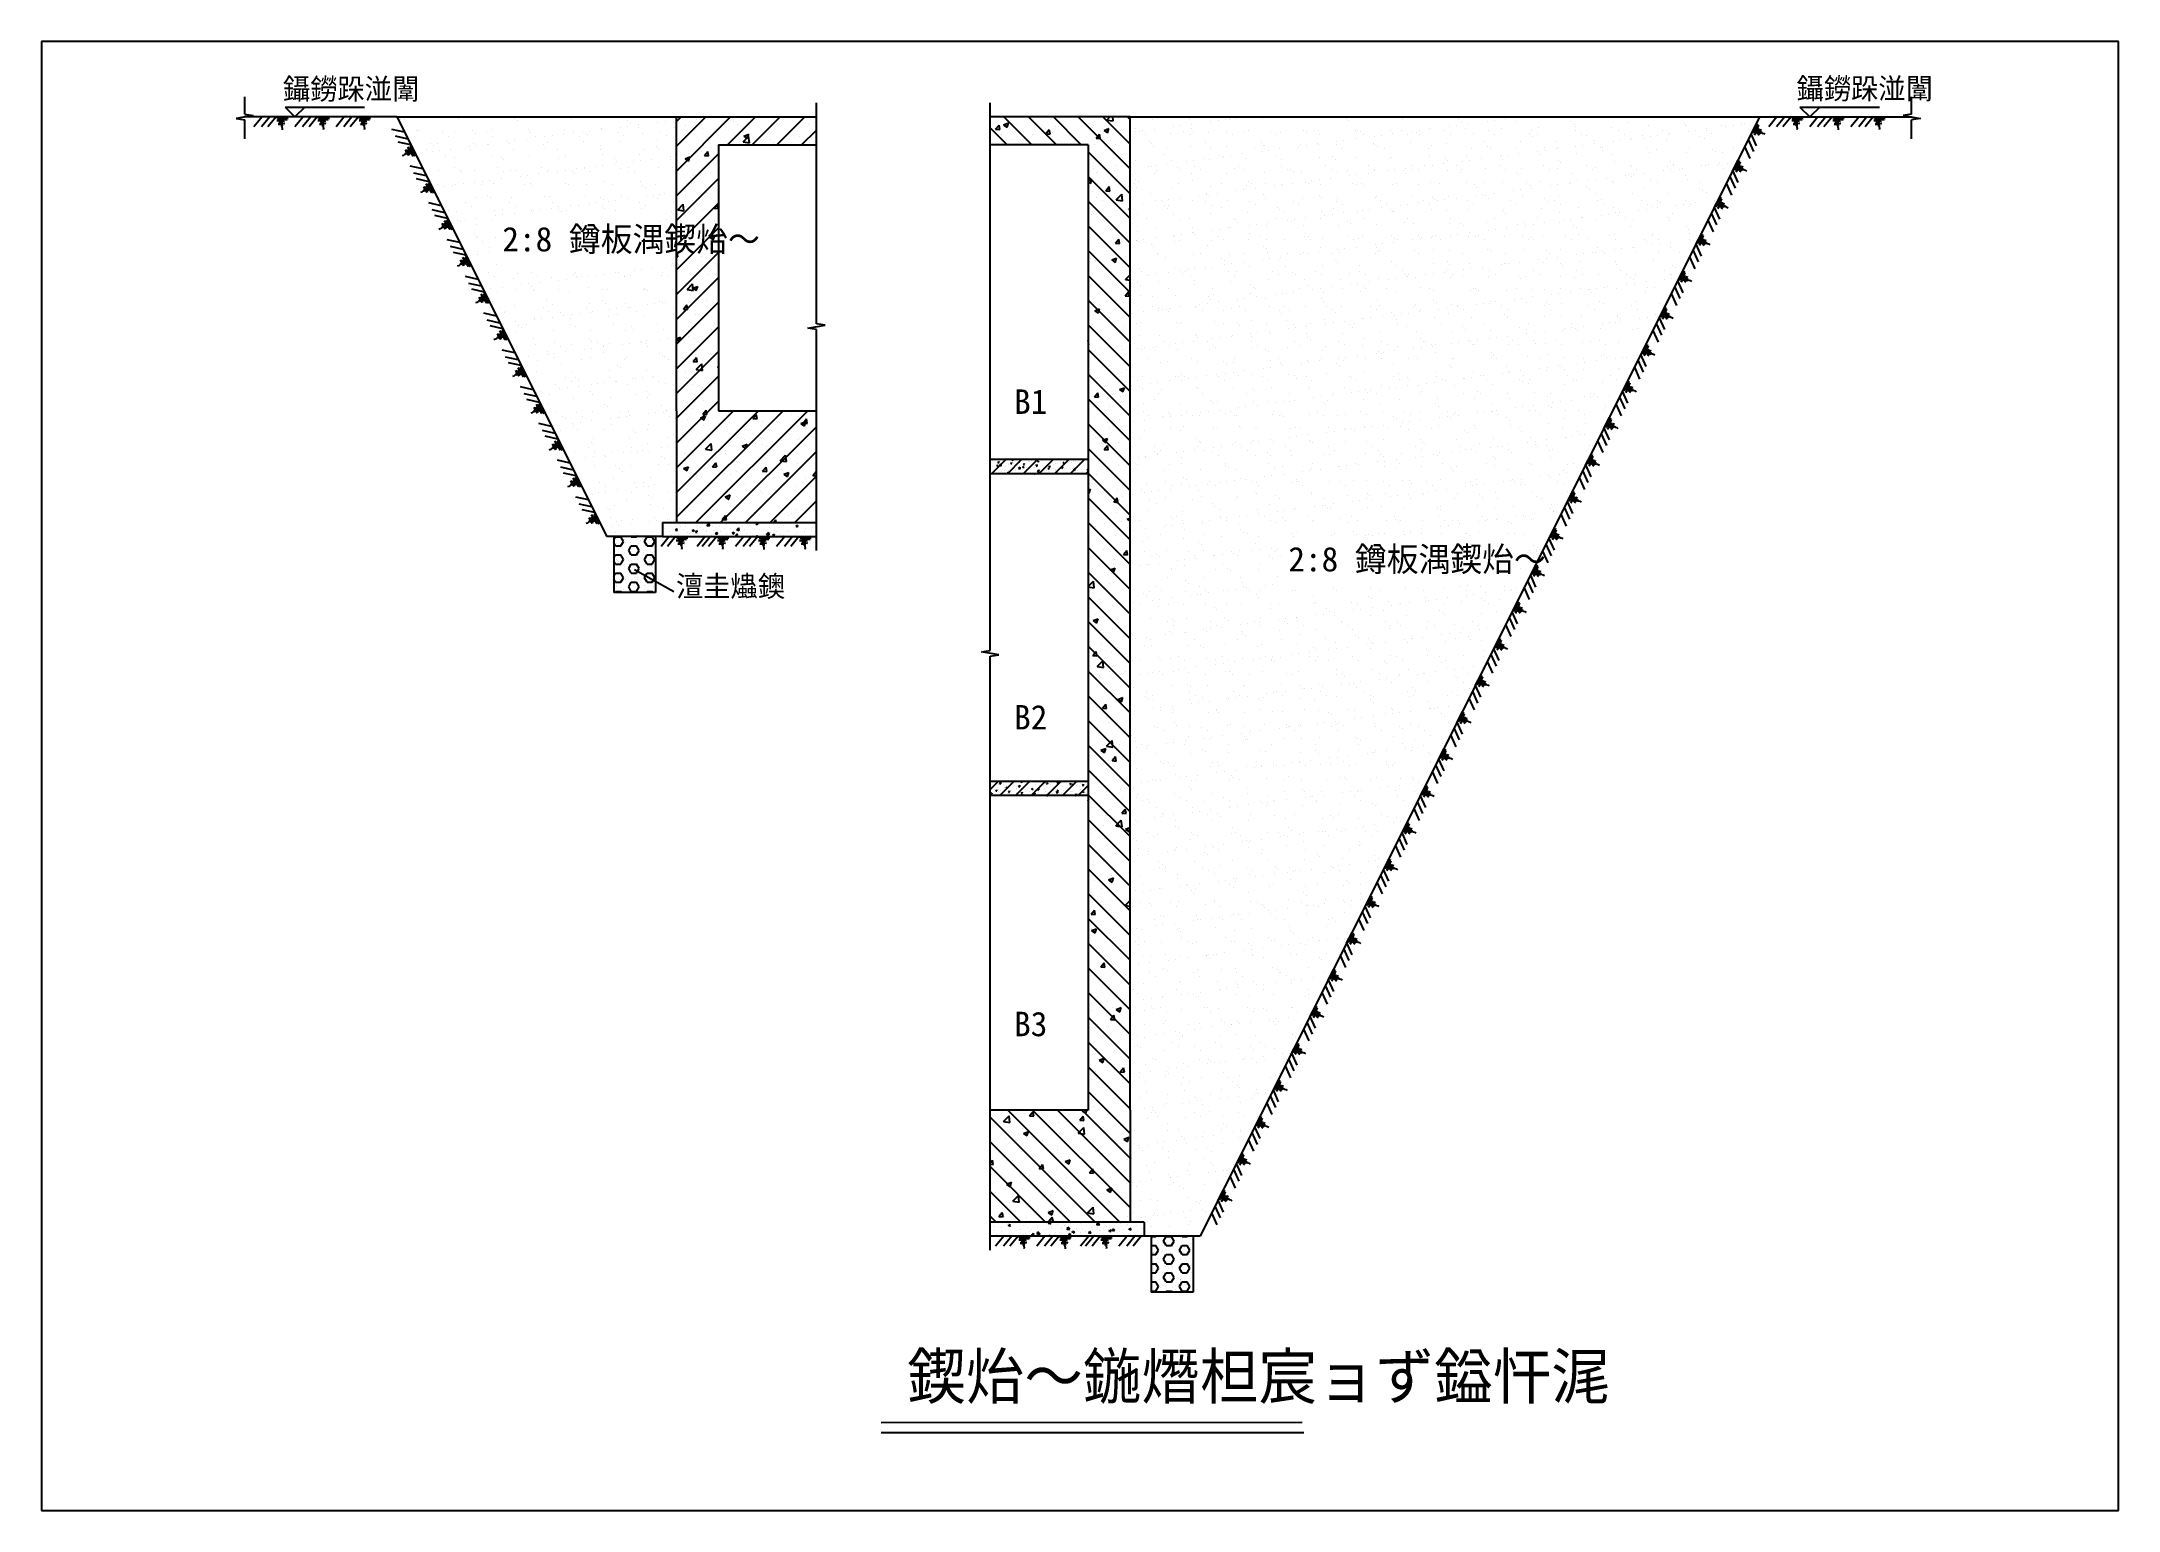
# Model space of a CAD drawing. Header units: metres. Extents: x 0 to 297, y 0 to 210.
import ezdxf

# ---------------------------------------------------------------- set-up
doc = ezdxf.new("R2010")
doc.units = ezdxf.units.M
doc.layers.add(' ', color=7, linetype='Continuous')

msp = doc.modelspace()

# ---------------------------------------------------------------- texts
at = {"layer": ' '}
for s, height, p in [('鑷鐒跺湴闈', 3, (34.52, 201.72)), ('鑷鐒跺湴闈', 3, (250.97, 201.78)), ('2:8 鐏板湡鍥炲～', 3.5, (65.89, 180)), ('B1', 3.5, (139.07, 156.77)), ('2:8 鐏板湡鍥炲～', 3.5, (178.29, 134.25)), ('澶圭爞鐭', 3, (90.72, 130.63)), ('B2', 3.5, (139.07, 111.65)), ('B3', 3.5, (139.07, 67.8))]:
    msp.add_text(s, height=height, dxfattribs=at).set_placement(p)
msp.add_text('鍥炲～鍦熸柦宸ョず鎰忓浘', height=6.44).set_placement((123.8, 15.95))

# ---------------------------------------------------------------- linework, layer by layer
at = {"layer": ' '}
for p, q in [((29.08, 199.63), (29.08, 202.08)), ((267.39, 199.63), (267.39, 202.08)), ((30.25, 199.43), (27.81, 199.02)), ((27.81, 199.02), (29.08, 198.8)), ((50.82, 199.22), (29.03, 199.22)), ((29.08, 199.63), (30.25, 199.43)), ((34.82, 200.64), (37.65, 200.64)), ((34.82, 200.64), (36.23, 199.22)), ((37.65, 200.64), (36.23, 199.22)), ((37.65, 200.64), (46.18, 200.64)), ((50.82, 199.22), (80.82, 139.22)), ((50.82, 199.22), (90.82, 199.22)), ((51.05, 199.02), (51.05, 199.02)), ((54, 199.17), (54, 199.17)), ((56.45, 199.21), (56.45, 199.21)), ((59.66, 199.07), (59.66, 199.07)), ((67.66, 199.01), (67.66, 199.01)), ((90.82, 199.22), (110.82, 199.22)), ((90.82, 157.22), (90.82, 199.22)), ((90.82, 198.56), (91.47, 199.22)), ((90.82, 195.03), (95.01, 199.22)), ((90.82, 191.49), (98.54, 199.22)), ((98.08, 195.22), (102.08, 199.22)), ((100.95, 199.1), (100.95, 199.1)), ((101.62, 195.22), (105.62, 199.22)), ((105.15, 195.22), (109.15, 199.22)), ((110.82, 169.64), (110.82, 201.22)), ((135.66, 122.94), (135.66, 201.22)), ((155.66, 199.22), (135.66, 199.22)), ((141.61, 195.22), (137.61, 199.22)), ((145.15, 195.22), (141.15, 199.22)), ((148.69, 195.22), (144.69, 199.22)), ((155.66, 191.79), (148.22, 199.22)), ((155.66, 195.32), (151.76, 199.22)), ((152.36, 198.78), (152.78, 199.22)), ((153.25, 198.65), (153.19, 199.22)), ((155.66, 198.86), (155.29, 199.22)), ((155.66, 57.22), (155.66, 199.22)), ((155.66, 199.22), (245.66, 199.22)), ((245.66, 199.22), (165.66, 39.22)), ((174.66, 199.06), (174.66, 199.06)), ((178.54, 199.11), (178.54, 199.11)), ((179.9, 199.13), (179.9, 199.13)), ((185.01, 199.1), (185.01, 199.1)), ((186.54, 199.04), (186.54, 199.04)), ((245.66, 199.22), (267.44, 199.22)), ((251.45, 200.64), (252.86, 199.22)), ((251.45, 200.64), (254.28, 200.64)), ((254.28, 200.64), (252.86, 199.22)), ((254.28, 200.64), (262.81, 200.64)), ((267.39, 199.63), (266.22, 199.43)), ((266.22, 199.43), (268.67, 199.02)), ((268.67, 199.02), (267.39, 198.8)), ((29.08, 196.08), (29.08, 198.8)), ((51.28, 198.82), (51.28, 198.82)), ((51.91, 198.91), (51.91, 198.91)), ((53.65, 197.32), (53.65, 197.32)), ((53.87, 197.23), (53.87, 197.23)), ((57.4, 196.99), (57.4, 196.99)), ((58.25, 196.46), (58.25, 196.46)), ((58.99, 197.21), (58.99, 197.21)), ((61.65, 197.25), (61.65, 197.25)), ((62.02, 196.91), (62.02, 196.91)), ((63.63, 197.01), (63.63, 197.01)), ((64.39, 197.4), (64.39, 197.4)), ((64.47, 196.47), (64.47, 196.47)), ((68.03, 198.67), (68.03, 198.67)), ((69.63, 197.47), (69.63, 197.47)), ((69.77, 197.07), (69.77, 197.07)), ((69.86, 197.02), (69.86, 197.02)), ((70.7, 196.48), (70.7, 196.48)), ((71.99, 196.36), (71.99, 196.36)), ((73.03, 196.5), (73.03, 196.5)), ((74.66, 196.72), (74.66, 196.72)), ((74.74, 197.45), (74.74, 197.45)), ((75.78, 198.83), (75.78, 198.83)), ((76.09, 197.03), (76.09, 197.03)), ((76.93, 196.49), (76.93, 196.49)), ((77.38, 197.07), (77.38, 197.07)), ((77.77, 197), (77.77, 197)), ((78.14, 196.67), (78.14, 196.67)), ((78.42, 197.21), (78.42, 197.21)), ((80.04, 197.42), (80.04, 197.42)), ((80.14, 197.64), (80.14, 197.64)), ((82.32, 197.04), (82.32, 197.04)), ((82.76, 197.78), (82.76, 197.78)), ((83.16, 196.5), (83.16, 196.5)), ((83.79, 198.76), (83.79, 198.76)), ((83.8, 197.92), (83.8, 197.92)), ((84.16, 198.42), (84.16, 198.42)), ((85.38, 197.71), (85.38, 197.71)), ((85.43, 198.13), (85.43, 198.13)), ((85.9, 196.83), (85.9, 196.83)), ((88.14, 198.49), (88.14, 198.49)), ((88.54, 197.05), (88.54, 197.05)), ((89.18, 198.63), (89.18, 198.63)), ((89.39, 196.51), (89.39, 196.51)), ((90.49, 197.68), (90.49, 197.68)), ((90.81, 198.84), (90.81, 198.84)), ((92.14, 197.93), (92.14, 197.93)), ((93.66, 198.8), (93.66, 198.8)), ((94.49, 197.55), (94.49, 197.55)), ((94.54, 198.5), (94.54, 198.5)), ((98.45, 198.77), (98.45, 198.77)), ((99, 198.58), (99, 198.58)), ((99.54, 198.19), (99.54, 198.19)), ((100.33, 195.66), (101.11, 196.47)), ((100.42, 196.48), (101.12, 196.74)), ((100.42, 196.48), (100.92, 196.14)), ((100.92, 196.14), (101.13, 196.74)), ((101.22, 195.53), (101.11, 196.47)), ((104.34, 198.35), (104.34, 198.35)), ((104.74, 198.94), (104.74, 198.94)), ((108.43, 196.48), (108.43, 196.48)), ((108.69, 195.22), (110.82, 197.35)), ((109.67, 198.12), (109.67, 198.12)), ((109.75, 196.32), (109.75, 196.32)), ((110.02, 197), (110.02, 197)), ((138.08, 195.22), (135.66, 197.65)), ((136.37, 197), (136.37, 197)), ((136.44, 197.46), (136.92, 198.03)), ((136.44, 197.46), (137.04, 197.41)), ((137.04, 197.41), (136.93, 198.03)), ((137.3, 196.69), (137.3, 196.69)), ((137.57, 198.1), (138.27, 198.37)), ((137.57, 198.1), (138.07, 197.76)), ((138.07, 197.76), (138.27, 198.37)), ((138.77, 196.04), (138.77, 196.04)), ((139.59, 198.11), (139.59, 198.11)), ((140.39, 197.18), (140.39, 197.18)), ((141.7, 196.77), (141.7, 196.77)), ((143.61, 197.52), (143.61, 197.52)), ((143.62, 196.83), (144.1, 197.41)), ((143.62, 196.83), (144.21, 196.78)), ((144.21, 196.78), (144.1, 197.4)), ((144.6, 197.04), (144.6, 197.04)), ((144.93, 197.89), (144.93, 197.89)), ((145.44, 197.82), (145.44, 197.82)), ((146.12, 197.85), (146.12, 197.85)), ((147.04, 196.55), (147.04, 196.55)), ((149.91, 198.34), (149.91, 198.34)), ((150.27, 197.66), (150.27, 197.66)), ((150.43, 198.04), (150.43, 198.04)), ((150.63, 198.57), (150.63, 198.57)), ((150.79, 196.2), (151.27, 196.78)), ((150.79, 196.2), (151.39, 196.15)), ((151.39, 196.15), (151.27, 196.78)), ((151.94, 197.3), (152.64, 197.57)), ((151.94, 197.3), (152.44, 196.96)), ((152.36, 198.78), (153.25, 198.65)), ((152.38, 196.32), (152.38, 196.32)), ((152.44, 196.96), (152.64, 197.57)), ((155.61, 197.44), (155.61, 197.44)), ((156.33, 196.85), (156.33, 196.85)), ((156.4, 197.6), (156.4, 197.6)), ((156.43, 197.12), (156.43, 197.12)), ((157.06, 197.18), (157.06, 197.18)), ((157.47, 197.26), (157.47, 197.26)), ((157.9, 196.64), (157.9, 196.64)), ((158.91, 198.82), (158.91, 198.82)), ((159.1, 197.48), (159.1, 197.48)), ((161.45, 196.82), (161.45, 196.82)), ((161.82, 197.83), (161.82, 197.83)), ((162.86, 197.97), (162.86, 197.97)), ((163.28, 197.19), (163.28, 197.19)), ((164.13, 196.65), (164.13, 196.65)), ((164.14, 198.89), (164.14, 198.89)), ((164.41, 197.53), (164.41, 197.53)), ((164.48, 198.18), (164.48, 198.18)), ((164.77, 197.19), (164.77, 197.19)), ((166.85, 197.02), (166.85, 197.02)), ((167.2, 198.54), (167.2, 198.54)), ((168.24, 198.68), (168.24, 198.68)), ((169.26, 198.87), (169.26, 198.87)), ((169.51, 197.2), (169.51, 197.2)), ((169.87, 198.89), (169.87, 198.89)), ((170.36, 196.66), (170.36, 196.66)), ((170.79, 198.95), (170.79, 198.95)), ((172.08, 197.08), (172.08, 197.08)), ((172.53, 197.35), (172.53, 197.35)), ((175.74, 197.21), (175.74, 197.21)), ((176.58, 196.67), (176.58, 196.67)), ((177.2, 197.06), (177.2, 197.06)), ((180.53, 197.29), (180.53, 197.29)), ((180.9, 196.95), (180.9, 196.95)), ((181.97, 197.22), (181.97, 197.22)), ((182.6, 197.25), (182.6, 197.25)), ((182.81, 196.68), (182.81, 196.68)), ((186.91, 198.7), (186.91, 198.7)), ((187.84, 197.32), (187.84, 197.32)), ((187.86, 196.08), (187.86, 196.08)), ((188.2, 197.23), (188.2, 197.23)), ((188.65, 197.11), (188.65, 197.11)), ((189.04, 196.7), (189.04, 196.7)), ((190.58, 196.44), (190.58, 196.44)), ((191.62, 196.58), (191.62, 196.58)), ((192.95, 197.3), (192.95, 197.3)), ((193.24, 196.79), (193.24, 196.79)), ((194.43, 197.24), (194.43, 197.24)), ((194.66, 198.86), (194.66, 198.86)), ((195.27, 196.71), (195.27, 196.71)), ((195.96, 197.15), (195.96, 197.15)), ((196.65, 197.04), (196.65, 197.04)), ((197, 197.29), (197, 197.29)), ((197.02, 196.7), (197.02, 196.7)), ((198.35, 197.49), (198.35, 197.49)), ((198.63, 197.5), (198.63, 197.5)), ((200.65, 197.26), (200.65, 197.26)), ((201.35, 197.86), (201.35, 197.86)), ((201.5, 196.72), (201.5, 196.72)), ((202.39, 198), (202.39, 198)), ((202.67, 198.8), (202.67, 198.8)), ((203.03, 198.46), (203.03, 198.46)), ((203.59, 197.56), (203.59, 197.56)), ((204.01, 198.21), (204.01, 198.21)), ((204.77, 196.86), (204.77, 196.86)), ((206.73, 198.57), (206.73, 198.57)), ((206.88, 197.27), (206.88, 197.27)), ((207.73, 196.73), (207.73, 196.73)), ((207.77, 198.7), (207.77, 198.7)), ((208.71, 197.53), (208.71, 197.53)), ((209.4, 198.92), (209.4, 198.92)), ((210.79, 198.62), (210.79, 198.62)), ((212.78, 196.79), (212.78, 196.79)), ((213.11, 197.28), (213.11, 197.28)), ((213.15, 196.46), (213.15, 196.46)), ((213.95, 196.74), (213.95, 196.74)), ((214.11, 197.73), (214.11, 197.73)), ((218.79, 198.55), (218.79, 198.55)), ((219.16, 198.21), (219.16, 198.21)), ((219.34, 197.79), (219.34, 197.79)), ((219.34, 197.29), (219.34, 197.29)), ((220.18, 196.75), (220.18, 196.75)), ((220.9, 196.62), (220.9, 196.62)), ((224.46, 197.77), (224.46, 197.77)), ((225.57, 197.3), (225.57, 197.3)), ((226.41, 196.76), (226.41, 196.76)), ((226.91, 198.37), (226.91, 198.37)), ((227.39, 196.11), (227.39, 196.11)), ((228.9, 196.55), (228.9, 196.55)), ((229.27, 196.21), (229.27, 196.21)), ((229.86, 197.96), (229.86, 197.96)), ((230.11, 196.47), (230.11, 196.47)), ((231.15, 196.6), (231.15, 196.6)), ((231.79, 197.31), (231.79, 197.31)), ((232.64, 196.77), (232.64, 196.77)), ((232.77, 196.82), (232.77, 196.82)), ((234.91, 198.3), (234.91, 198.3)), ((235.1, 198.03), (235.1, 198.03)), ((235.28, 197.97), (235.28, 197.97)), ((235.49, 197.18), (235.49, 197.18)), ((236.53, 197.31), (236.53, 197.31)), ((237.02, 196.37), (237.02, 196.37)), ((237.8, 196.16), (237.8, 196.16)), ((238.02, 197.32), (238.02, 197.32)), ((238.16, 197.53), (238.16, 197.53)), ((238.87, 196.79), (238.87, 196.79)), ((240.21, 198.01), (240.21, 198.01)), ((240.87, 197.88), (240.87, 197.88)), ((241.91, 198.02), (241.91, 198.02)), ((243.03, 198.13), (243.03, 198.13)), ((243.04, 196.22), (243.04, 196.22)), ((243.54, 198.24), (243.54, 198.24)), ((244.25, 197.33), (244.25, 197.33)), ((267.39, 196.08), (267.39, 198.8)), ((54, 193.38), (54, 193.38)), ((55.05, 194.51), (55.05, 194.51)), ((55.64, 195.49), (55.64, 195.49)), ((55.84, 194.24), (55.84, 194.24)), ((56.01, 195.16), (56.01, 195.16)), ((56.58, 195.36), (56.58, 195.36)), ((56.88, 194.37), (56.88, 194.37)), ((57.75, 193.56), (57.75, 193.56)), ((58.51, 194.59), (58.51, 194.59)), ((59.11, 193.36), (59.11, 193.36)), ((61.22, 194.95), (61.22, 194.95)), ((61.28, 194.52), (61.28, 194.52)), ((61.81, 195.42), (61.81, 195.42)), ((62.27, 195.08), (62.27, 195.08)), ((63.76, 195.32), (63.76, 195.32)), ((63.89, 195.3), (63.89, 195.3)), ((64.52, 193.55), (64.52, 193.55)), ((65.75, 193.49), (65.75, 193.49)), ((66.12, 193.16), (66.12, 193.16)), ((66.61, 195.66), (66.61, 195.66)), ((66.93, 195.4), (66.93, 195.4)), ((67.51, 194.53), (67.51, 194.53)), ((67.65, 195.79), (67.65, 195.79)), ((69.28, 196.01), (69.28, 196.01)), ((69.75, 193.62), (69.75, 193.62)), ((71.76, 195.25), (71.76, 195.25)), ((72.13, 194.91), (72.13, 194.91)), ((72.33, 195.6), (72.33, 195.6)), ((73.74, 194.55), (73.74, 194.55)), ((73.87, 193.32), (73.87, 193.32)), ((74.87, 193.59), (74.87, 193.59)), ((77.56, 195.66), (77.56, 195.66)), ((79.88, 195.07), (79.88, 195.07)), ((79.97, 194.56), (79.97, 194.56)), ((80.27, 193.79), (80.27, 193.79)), ((81.87, 193.25), (81.87, 193.25)), ((82.68, 195.64), (82.68, 195.64)), ((85.5, 193.85), (85.5, 193.85)), ((86.2, 194.57), (86.2, 194.57)), ((87.27, 193.2), (87.27, 193.2)), ((87.89, 195), (87.89, 195)), ((88.08, 195.83), (88.08, 195.83)), ((88.25, 194.67), (88.25, 194.67)), ((89.99, 193.55), (89.99, 193.55)), ((89.99, 193.07), (89.99, 193.07)), ((90.62, 193.83), (90.62, 193.83)), ((90.82, 187.96), (96.82, 193.96)), ((92.02, 193.25), (92.72, 193.52)), ((92.02, 193.25), (92.52, 192.92)), ((92.52, 194), (92.52, 194)), ((92.52, 192.92), (92.72, 193.52)), ((94.37, 194.22), (94.37, 194.22)), ((94.79, 193.7), (95.28, 194.28)), ((94.79, 193.7), (95.39, 193.65)), ((94.9, 194.84), (94.9, 194.84)), ((95.39, 193.65), (95.28, 194.28)), ((95.82, 194.82), (95.82, 194.82)), ((96.82, 195.22), (96.82, 157.22)), ((96.82, 195.22), (110.82, 195.22)), ((100.33, 195.66), (101.22, 195.53)), ((102.11, 195.65), (102.11, 195.65)), ((104.19, 196), (104.19, 196)), ((104.61, 195.61), (104.61, 195.61)), ((149.66, 195.22), (135.66, 195.22)), ((149.66, 195.22), (149.66, 57.22)), ((155.66, 188.25), (149.66, 194.25)), ((150.51, 195.24), (150.51, 195.24)), ((152.83, 195.85), (152.83, 195.85)), ((153.59, 195.23), (153.59, 195.23)), ((155.64, 195.94), (155.64, 195.94)), ((158.39, 195.78), (158.39, 195.78)), ((158.76, 195.44), (158.76, 195.44)), ((159.03, 194.97), (159.03, 194.97)), ((160.5, 193.84), (160.5, 193.84)), ((160.94, 194.7), (160.94, 194.7)), ((164.27, 195.04), (164.27, 195.04)), ((166.33, 193.25), (166.33, 193.25)), ((166.51, 195.6), (166.51, 195.6)), ((166.97, 193.16), (166.97, 193.16)), ((167.16, 194.72), (167.16, 194.72)), ((168.5, 193.78), (168.5, 193.78)), ((168.87, 193.44), (168.87, 193.44)), ((169.04, 193.61), (169.04, 193.61)), ((169.39, 195.01), (169.39, 195.01)), ((170.08, 193.74), (170.08, 193.74)), ((171.71, 193.96), (171.71, 193.96)), ((172.21, 193.23), (172.21, 193.23)), ((173.39, 194.73), (173.39, 194.73)), ((174.43, 194.32), (174.43, 194.32)), ((174.52, 195.53), (174.52, 195.53)), ((174.79, 195.21), (174.79, 195.21)), ((174.89, 195.19), (174.89, 195.19)), ((175.47, 194.45), (175.47, 194.45)), ((176.63, 193.6), (176.63, 193.6)), ((177.09, 194.67), (177.09, 194.67)), ((177.33, 193.2), (177.33, 193.2)), ((179.62, 194.74), (179.62, 194.74)), ((179.81, 195.02), (179.81, 195.02)), ((180.02, 195.27), (180.02, 195.27)), ((180.85, 195.16), (180.85, 195.16)), ((182.48, 195.37), (182.48, 195.37)), ((182.64, 195.35), (182.64, 195.35)), ((182.73, 193.4), (182.73, 193.4)), ((184.63, 193.53), (184.63, 193.53)), ((185, 193.19), (185, 193.19)), ((185.14, 195.25), (185.14, 195.25)), ((185.19, 195.73), (185.19, 195.73)), ((185.85, 194.75), (185.85, 194.75)), ((186.24, 195.87), (186.24, 195.87)), ((187.96, 193.47), (187.96, 193.47)), ((190.54, 195.44), (190.54, 195.44)), ((190.64, 195.29), (190.64, 195.29)), ((191.01, 194.95), (191.01, 194.95)), ((192.08, 194.76), (192.08, 194.76)), ((192.75, 193.35), (192.75, 193.35)), ((193.08, 193.44), (193.08, 193.44)), ((195.78, 195.51), (195.78, 195.51)), ((198.3, 194.77), (198.3, 194.77)), ((198.48, 193.64), (198.48, 193.64)), ((198.76, 195.11), (198.76, 195.11)), ((200.75, 193.28), (200.75, 193.28)), ((200.89, 195.49), (200.89, 195.49)), ((203.72, 193.7), (203.72, 193.7)), ((204.23, 193.06), (204.23, 193.06)), ((204.53, 194.78), (204.53, 194.78)), ((205.86, 193.27), (205.86, 193.27)), ((206.29, 195.68), (206.29, 195.68)), ((206.76, 195.04), (206.76, 195.04)), ((207.13, 194.7), (207.13, 194.7)), ((208.57, 193.63), (208.57, 193.63)), ((208.83, 193.68), (208.83, 193.68)), ((208.87, 193.11), (208.87, 193.11)), ((209.61, 193.77), (209.61, 193.77)), ((210.76, 194.79), (210.76, 194.79)), ((211.24, 193.98), (211.24, 193.98)), ((211.53, 195.75), (211.53, 195.75)), ((213.96, 194.34), (213.96, 194.34)), ((214.23, 193.87), (214.23, 193.87)), ((214.89, 194.86), (214.89, 194.86)), ((215, 194.48), (215, 194.48)), ((216.62, 194.69), (216.62, 194.69)), ((216.65, 195.72), (216.65, 195.72)), ((216.99, 194.81), (216.99, 194.81)), ((219.34, 195.05), (219.34, 195.05)), ((219.47, 193.94), (219.47, 193.94)), ((220.38, 195.19), (220.38, 195.19)), ((222.01, 195.4), (222.01, 195.4)), ((222.05, 195.92), (222.05, 195.92)), ((222.89, 194.79), (222.89, 194.79)), ((223.22, 194.82), (223.22, 194.82)), ((223.26, 194.46), (223.26, 194.46)), ((224.59, 193.92), (224.59, 193.92)), ((224.72, 195.76), (224.72, 195.76)), ((225.76, 195.9), (225.76, 195.9)), ((227.28, 195.99), (227.28, 195.99)), ((229.45, 194.83), (229.45, 194.83)), ((229.99, 194.11), (229.99, 194.11)), ((231.01, 194.62), (231.01, 194.62)), ((232.4, 195.96), (232.4, 195.96)), ((235.22, 194.18), (235.22, 194.18)), ((235.67, 194.84), (235.67, 194.84)), ((239.01, 194.55), (239.01, 194.55)), ((239.38, 194.21), (239.38, 194.21)), ((240.34, 194.15), (240.34, 194.15)), ((241.9, 194.85), (241.9, 194.85)), ((56.7, 191.5), (56.7, 191.5)), ((59.02, 191.99), (59.02, 191.99)), ((59.74, 191.74), (59.74, 191.74)), ((59.86, 191.45), (59.86, 191.45)), ((60.11, 191.4), (60.11, 191.4)), ((61.94, 191.57), (61.94, 191.57)), ((64.11, 190.15), (64.11, 190.15)), ((65.25, 192), (65.25, 192)), ((65.74, 190.36), (65.74, 190.36)), ((66.09, 191.46), (66.09, 191.46)), ((67.05, 191.55), (67.05, 191.55)), ((67.86, 191.56), (67.86, 191.56)), ((68.45, 190.72), (68.45, 190.72)), ((69.49, 190.86), (69.49, 190.86)), ((71.12, 191.07), (71.12, 191.07)), ((71.47, 192.01), (71.47, 192.01)), ((72.32, 191.47), (72.32, 191.47)), ((72.46, 191.74), (72.46, 191.74)), ((73.84, 191.43), (73.84, 191.43)), ((74.88, 191.57), (74.88, 191.57)), ((75.86, 191.49), (75.86, 191.49)), ((76.23, 191.15), (76.23, 191.15)), ((76.5, 191.78), (76.5, 191.78)), ((77.69, 191.81), (77.69, 191.81)), ((77.7, 192.02), (77.7, 192.02)), ((78.55, 191.48), (78.55, 191.48)), ((79.22, 192.14), (79.22, 192.14)), ((80.26, 192.27), (80.26, 192.27)), ((81.89, 192.49), (81.89, 192.49)), ((82.24, 192.91), (82.24, 192.91)), ((82.81, 191.78), (82.81, 191.78)), ((83.93, 192.03), (83.93, 192.03)), ((83.98, 191.32), (83.98, 191.32)), ((84.6, 192.85), (84.6, 192.85)), ((84.77, 191.49), (84.77, 191.49)), ((85.64, 192.98), (85.64, 192.98)), ((88.21, 191.98), (88.21, 191.98)), ((90.16, 192.04), (90.16, 192.04)), ((90.82, 184.42), (96.82, 190.42)), ((93.19, 190.88), (93.19, 190.88)), ((94.25, 190.89), (94.25, 190.89)), ((95.69, 191.21), (95.69, 191.21)), ((155.66, 184.72), (149.66, 190.72)), ((149.66, 190.1), (150.21, 190.32)), ((150.01, 189.71), (150.21, 190.32)), ((150.39, 191.91), (150.39, 191.91)), ((150.81, 191.35), (150.81, 191.35)), ((150.96, 191.29), (150.96, 191.29)), ((153.46, 191.62), (153.46, 191.62)), ((153.62, 192.35), (153.62, 192.35)), ((155.52, 192.61), (155.52, 192.61)), ((156.46, 192.99), (156.46, 192.99)), ((156.48, 190.26), (156.48, 190.26)), ((158.28, 192.19), (158.28, 192.19)), ((158.67, 192.17), (158.67, 192.17)), ((159.16, 191.12), (159.16, 191.12)), ((159.32, 192.33), (159.32, 192.33)), ((159.51, 191.63), (159.51, 191.63)), ((160.94, 192.54), (160.94, 192.54)), ((161.57, 192.97), (161.57, 192.97)), ((162.49, 192.02), (162.49, 192.02)), ((162.86, 191.68), (162.86, 191.68)), ((163.66, 192.9), (163.66, 192.9)), ((164.4, 191.18), (164.4, 191.18)), ((164.6, 190.09), (164.6, 190.09)), ((164.7, 193.03), (164.7, 193.03)), ((164.9, 192.18), (164.9, 192.18)), ((165.74, 191.64), (165.74, 191.64)), ((169.51, 191.16), (169.51, 191.16)), ((170.61, 191.84), (170.61, 191.84)), ((171.13, 192.19), (171.13, 192.19)), ((171.97, 191.65), (171.97, 191.65)), ((174.91, 191.35), (174.91, 191.35)), ((177.36, 192.2), (177.36, 192.2)), ((178.2, 191.66), (178.2, 191.66)), ((178.62, 191.77), (178.62, 191.77)), ((178.98, 191.44), (178.98, 191.44)), ((180.15, 191.42), (180.15, 191.42)), ((181.65, 190.09), (181.65, 190.09)), ((182.7, 190.23), (182.7, 190.23)), ((183.58, 192.21), (183.58, 192.21)), ((184.32, 190.44), (184.32, 190.44)), ((184.43, 191.68), (184.43, 191.68)), ((185.27, 191.4), (185.27, 191.4)), ((186.74, 191.6), (186.74, 191.6)), ((187.04, 190.8), (187.04, 190.8)), ((188.08, 190.93), (188.08, 190.93)), ((189.71, 191.15), (189.71, 191.15)), ((189.81, 192.22), (189.81, 192.22)), ((190.66, 191.69), (190.66, 191.69)), ((190.67, 191.59), (190.67, 191.59)), ((192.42, 191.51), (192.42, 191.51)), ((193.46, 191.64), (193.46, 191.64)), ((194.74, 191.53), (194.74, 191.53)), ((195.09, 191.86), (195.09, 191.86)), ((195.11, 191.19), (195.11, 191.19)), ((195.9, 191.66), (195.9, 191.66)), ((196.04, 192.24), (196.04, 192.24)), ((196.88, 191.7), (196.88, 191.7)), ((197.81, 192.21), (197.81, 192.21)), ((198.85, 192.35), (198.85, 192.35)), ((200.47, 192.57), (200.47, 192.57)), ((201.02, 191.63), (201.02, 191.63)), ((201.12, 192.95), (201.12, 192.95)), ((202.27, 192.25), (202.27, 192.25)), ((202.86, 191.35), (202.86, 191.35)), ((203.11, 191.71), (203.11, 191.71)), ((203.19, 192.92), (203.19, 192.92)), ((206.42, 191.83), (206.42, 191.83)), ((208.5, 192.26), (208.5, 192.26)), ((209.34, 191.72), (209.34, 191.72)), ((210.86, 191.28), (210.86, 191.28)), ((211.23, 190.95), (211.23, 190.95)), ((211.66, 191.89), (211.66, 191.89)), ((214.73, 192.27), (214.73, 192.27)), ((215.57, 191.73), (215.57, 191.73)), ((216.77, 191.87), (216.77, 191.87)), ((216.88, 193.04), (216.88, 193.04)), ((217.24, 192.7), (217.24, 192.7)), ((218.98, 191.11), (218.98, 191.11)), ((219.6, 190.09), (219.6, 190.09)), ((220.95, 192.28), (220.95, 192.28)), ((221.18, 190.11), (221.18, 190.11)), ((221.8, 191.74), (221.8, 191.74)), ((222.17, 192.06), (222.17, 192.06)), ((222.22, 190.25), (222.22, 190.25)), ((223.85, 190.47), (223.85, 190.47)), ((225, 192.86), (225, 192.86)), ((226.57, 190.82), (226.57, 190.82)), ((226.99, 191.04), (226.99, 191.04)), ((227.18, 192.29), (227.18, 192.29)), ((227.36, 190.7), (227.36, 190.7)), ((227.41, 192.13), (227.41, 192.13)), ((227.61, 190.96), (227.61, 190.96)), ((228.03, 191.76), (228.03, 191.76)), ((229.23, 191.17), (229.23, 191.17)), ((230.11, 190.26), (230.11, 190.26)), ((231.95, 191.53), (231.95, 191.53)), ((232.52, 192.11), (232.52, 192.11)), ((232.99, 191.67), (232.99, 191.67)), ((233, 192.79), (233, 192.79)), ((233.37, 192.46), (233.37, 192.46)), ((233.41, 192.3), (233.41, 192.3)), ((234.25, 191.77), (234.25, 191.77)), ((234.62, 191.88), (234.62, 191.88)), ((235.11, 190.86), (235.11, 190.86)), ((235.35, 190.32), (235.35, 190.32)), ((237.33, 192.24), (237.33, 192.24)), ((237.93, 192.3), (237.93, 192.3)), ((238.38, 192.38), (238.38, 192.38)), ((239.64, 192.31), (239.64, 192.31)), ((240, 192.59), (240, 192.59)), ((240.46, 190.3), (240.46, 190.3)), ((240.48, 191.78), (240.48, 191.78)), ((241.12, 192.62), (241.12, 192.62)), ((56.67, 189.5), (56.67, 189.5)), ((56.83, 187.65), (56.83, 187.65)), ((57.68, 189.3), (57.68, 189.3)), ((58.73, 189.44), (58.73, 189.44)), ((59.24, 189.5), (59.24, 189.5)), ((60.35, 189.65), (60.35, 189.65)), ((61.85, 189.81), (61.85, 189.81)), ((62.06, 187.72), (62.06, 187.72)), ((62.9, 189.52), (62.9, 189.52)), ((63.07, 190.01), (63.07, 190.01)), ((63.84, 187.98), (63.84, 187.98)), ((64.21, 187.64), (64.21, 187.64)), ((64.64, 189.7), (64.64, 189.7)), ((67.18, 187.69), (67.18, 187.69)), ((69.13, 189.53), (69.13, 189.53)), ((69.85, 189.74), (69.85, 189.74)), ((69.88, 189.76), (69.88, 189.76)), ((70.22, 189.4), (70.22, 189.4)), ((71.96, 187.81), (71.96, 187.81)), ((72.58, 187.89), (72.58, 187.89)), ((74.99, 189.74), (74.99, 189.74)), ((75.35, 189.54), (75.35, 189.54)), ((77.82, 187.95), (77.82, 187.95)), ((77.97, 189.56), (77.97, 189.56)), ((79.96, 187.74), (79.96, 187.74)), ((80.33, 187.4), (80.33, 187.4)), ((80.4, 189.93), (80.4, 189.93)), ((81.06, 187.2), (81.06, 187.2)), ((81.58, 189.55), (81.58, 189.55)), ((82.1, 187.34), (82.1, 187.34)), ((82.93, 187.93), (82.93, 187.93)), ((83.73, 187.55), (83.73, 187.55)), ((85.63, 190), (85.63, 190)), ((85.97, 189.49), (85.97, 189.49)), ((86.34, 189.15), (86.34, 189.15)), ((86.45, 187.91), (86.45, 187.91)), ((87.49, 188.05), (87.49, 188.05)), ((87.81, 189.56), (87.81, 189.56)), ((88.08, 187.56), (88.08, 187.56)), ((88.33, 188.12), (88.33, 188.12)), ((89.11, 188.26), (89.11, 188.26)), ((90.75, 189.98), (90.75, 189.98)), ((92.11, 188.03), (92.11, 188.03)), ((92.95, 189.73), (92.95, 189.73)), ((93.06, 187.26), (93.06, 187.26)), ((94.13, 187.57), (94.13, 187.57)), ((95.06, 188.38), (95.06, 188.38)), ((149.66, 189.95), (150.01, 189.71)), ((155.66, 181.18), (149.66, 187.18)), ((150.27, 188.58), (150.27, 188.58)), ((150.83, 187.67), (150.83, 187.67)), ((151.67, 187.24), (151.67, 187.24)), ((152.18, 188.68), (152.66, 189.26)), ((152.18, 188.68), (152.77, 188.63)), ((152.77, 188.63), (152.66, 189.26)), ((153.69, 187.39), (154.47, 188.2)), ((153.69, 187.39), (154.58, 187.25)), ((154.58, 187.25), (154.47, 188.2)), ((154.62, 188.17), (154.62, 188.17)), ((155.4, 189.28), (155.4, 189.28)), ((156.32, 189.68), (156.32, 189.68)), ((156.58, 189.14), (156.58, 189.14)), ((156.85, 189.93), (156.85, 189.93)), ((158.59, 188.33), (158.59, 188.33)), ((159.29, 187.26), (159.29, 187.26)), ((160.12, 187.25), (160.12, 187.25)), ((160.29, 187.16), (160.29, 187.16)), ((161.16, 187.39), (161.16, 187.39)), ((161.7, 189.11), (161.7, 189.11)), ((162.55, 189.7), (162.55, 189.7)), ((162.79, 187.6), (162.79, 187.6)), ((164.52, 187.33), (164.52, 187.33)), ((165.5, 187.96), (165.5, 187.96)), ((166.51, 187.17), (166.51, 187.17)), ((166.55, 188.1), (166.55, 188.1)), ((166.59, 188.26), (166.59, 188.26)), ((166.96, 187.93), (166.96, 187.93)), ((167.1, 189.31), (167.1, 189.31)), ((168.17, 188.31), (168.17, 188.31)), ((168.78, 189.71), (168.78, 189.71)), ((169.64, 187.31), (169.64, 187.31)), ((170.89, 188.67), (170.89, 188.67)), ((171.93, 188.81), (171.93, 188.81)), ((172.34, 189.38), (172.34, 189.38)), ((172.6, 190.02), (172.6, 190.02)), ((172.74, 187.18), (172.74, 187.18)), ((172.97, 189.68), (172.97, 189.68)), ((173.55, 189.02), (173.55, 189.02)), ((174.71, 188.09), (174.71, 188.09)), ((175.01, 189.72), (175.01, 189.72)), ((175.04, 187.5), (175.04, 187.5)), ((176.27, 189.38), (176.27, 189.38)), ((177.31, 189.52), (177.31, 189.52)), ((177.45, 189.35), (177.45, 189.35)), ((178.94, 189.73), (178.94, 189.73)), ((178.97, 187.19), (178.97, 187.19)), ((180.28, 187.57), (180.28, 187.57)), ((180.72, 189.84), (180.72, 189.84)), ((181.24, 189.73), (181.24, 189.73)), ((182.72, 188.02), (182.72, 188.02)), ((182.85, 189.55), (182.85, 189.55)), ((183.08, 187.68), (183.08, 187.68)), ((185.2, 187.2), (185.2, 187.2)), ((185.39, 187.54), (185.39, 187.54)), ((187.46, 189.74), (187.46, 189.74)), ((188.09, 189.61), (188.09, 189.61)), ((188.73, 189.77), (188.73, 189.77)), ((189.1, 189.44), (189.1, 189.44)), ((190.79, 187.74), (190.79, 187.74)), ((190.84, 187.84), (190.84, 187.84)), ((191.43, 187.22), (191.43, 187.22)), ((193.21, 189.59), (193.21, 189.59)), ((193.69, 189.75), (193.69, 189.75)), ((196.03, 187.8), (196.03, 187.8)), ((196.85, 189.6), (196.85, 189.6)), ((197.66, 187.23), (197.66, 187.23)), ((198.61, 189.78), (198.61, 189.78)), ((198.84, 187.77), (198.84, 187.77)), ((199.21, 187.43), (199.21, 187.43)), ((199.65, 187.28), (199.65, 187.28)), ((199.92, 189.76), (199.92, 189.76)), ((200.69, 187.42), (200.69, 187.42)), ((201.14, 187.78), (201.14, 187.78)), ((202.32, 187.63), (202.32, 187.63)), ((203.84, 189.85), (203.84, 189.85)), ((203.88, 187.24), (203.88, 187.24)), ((204.85, 189.53), (204.85, 189.53)), ((205.03, 187.99), (205.03, 187.99)), ((205.22, 189.19), (205.22, 189.19)), ((206.07, 188.12), (206.07, 188.12)), ((206.15, 189.78), (206.15, 189.78)), ((206.55, 187.97), (206.55, 187.97)), ((206.96, 187.6), (206.96, 187.6)), ((207.7, 188.34), (207.7, 188.34)), ((208.96, 189.82), (208.96, 189.82)), ((210.11, 187.25), (210.11, 187.25)), ((210.42, 188.7), (210.42, 188.7)), ((211.46, 188.83), (211.46, 188.83)), ((211.78, 188.04), (211.78, 188.04)), ((212.38, 189.79), (212.38, 189.79)), ((212.97, 189.35), (212.97, 189.35)), ((213.08, 189.05), (213.08, 189.05)), ((214.36, 190.02), (214.36, 190.02)), ((214.96, 187.53), (214.96, 187.53)), ((215.33, 187.19), (215.33, 187.19)), ((215.8, 189.41), (215.8, 189.41)), ((216.34, 187.26), (216.34, 187.26)), ((216.84, 189.54), (216.84, 189.54)), ((216.9, 188.02), (216.9, 188.02)), ((218.47, 189.76), (218.47, 189.76)), ((218.6, 189.8), (218.6, 189.8)), ((220.98, 189.28), (220.98, 189.28)), ((221.34, 188.94), (221.34, 188.94)), ((222.3, 188.21), (222.3, 188.21)), ((222.57, 187.27), (222.57, 187.27)), ((223.08, 187.35), (223.08, 187.35)), ((224.71, 190.06), (224.71, 190.06)), ((224.83, 189.81), (224.83, 189.81)), ((227.53, 188.28), (227.53, 188.28)), ((228.8, 187.28), (228.8, 187.28)), ((229.1, 189.11), (229.1, 189.11)), ((231.06, 189.82), (231.06, 189.82)), ((231.09, 187.28), (231.09, 187.28)), ((232.65, 188.25), (232.65, 188.25)), ((235.03, 187.3), (235.03, 187.3)), ((237.1, 189.04), (237.1, 189.04)), ((237.29, 189.83), (237.29, 189.83)), ((237.47, 188.7), (237.47, 188.7)), ((238.05, 188.45), (238.05, 188.45)), ((239.18, 187.3), (239.18, 187.3)), ((57.82, 186.23), (57.82, 186.23)), ((58.19, 185.89), (58.19, 185.89)), ((58.28, 184.5), (58.28, 184.5)), ((59.37, 185.65), (59.37, 185.65)), ((59.53, 184.37), (59.53, 184.37)), ((59.93, 184.29), (59.93, 184.29)), ((60.57, 184.5), (60.57, 184.5)), ((60.63, 186.98), (60.63, 186.98)), ((61.48, 186.44), (61.48, 186.44)), ((62.2, 184.72), (62.2, 184.72)), ((64.51, 184.51), (64.51, 184.51)), ((64.77, 185.84), (64.77, 185.84)), ((64.91, 185.08), (64.91, 185.08)), ((65.95, 186.05), (65.95, 186.05)), ((65.95, 185.21), (65.95, 185.21)), ((66.86, 186.99), (66.86, 186.99)), ((67.58, 185.43), (67.58, 185.43)), ((67.71, 186.45), (67.71, 186.45)), ((70, 185.91), (70, 185.91)), ((70.3, 185.78), (70.3, 185.78)), ((71.34, 185.92), (71.34, 185.92)), ((72.96, 186.14), (72.96, 186.14)), ((73.09, 187), (73.09, 187)), ((73.93, 186.46), (73.93, 186.46)), ((73.95, 185.98), (73.95, 185.98)), ((74.32, 185.64), (74.32, 185.64)), ((75.12, 185.88), (75.12, 185.88)), ((75.68, 186.49), (75.68, 186.49)), ((76.72, 186.63), (76.72, 186.63)), ((78.35, 186.84), (78.35, 186.84)), ((79.32, 187.01), (79.32, 187.01)), ((80.16, 186.48), (80.16, 186.48)), ((80.52, 186.08), (80.52, 186.08)), ((82.07, 185.8), (82.07, 185.8)), ((85.55, 187.02), (85.55, 187.02)), ((85.76, 186.15), (85.76, 186.15)), ((86.39, 186.49), (86.39, 186.49)), ((88.46, 184.27), (88.46, 184.27)), ((89.43, 184.55), (89.43, 184.55)), ((90.07, 185.74), (90.07, 185.74)), ((90.44, 185.4), (90.44, 185.4)), ((90.82, 180.89), (96.82, 186.89)), ((90.96, 184.64), (90.96, 184.64)), ((90.98, 185.92), (91.76, 186.73)), ((90.98, 185.92), (91.87, 185.78)), ((91.87, 185.78), (91.76, 186.73)), ((94, 184.24), (94, 184.24)), ((94.51, 185.84), (94.51, 185.84)), ((96.18, 186.18), (96.66, 186.75)), ((96.18, 186.18), (96.78, 186.13)), ((96.3, 184.42), (96.3, 184.42)), ((96.78, 186.13), (96.66, 186.75)), ((150.14, 185.25), (150.14, 185.25)), ((150.4, 185.38), (150.4, 185.38)), ((151.99, 184.23), (151.99, 184.23)), ((153.78, 185.9), (153.78, 185.9)), ((155.28, 185.95), (155.28, 185.95)), ((155.48, 186.02), (155.66, 186.09)), ((155.48, 186.02), (155.66, 185.9)), ((155.78, 186.68), (155.78, 186.68)), ((156.71, 185.29), (156.71, 185.29)), ((157.4, 186.9), (157.4, 186.9)), ((157.94, 184.68), (157.94, 184.68)), ((160.58, 186.51), (160.58, 186.51)), ((160.95, 186.17), (160.95, 186.17)), ((161.13, 186.62), (161.13, 186.62)), ((161.82, 185.26), (161.82, 185.26)), ((162.69, 184.58), (162.69, 184.58)), ((164.17, 184.69), (164.17, 184.69)), ((167.23, 185.46), (167.23, 185.46)), ((167.36, 186.63), (167.36, 186.63)), ((168.7, 186.33), (168.7, 186.33)), ((170.39, 184.7), (170.39, 184.7)), ((170.69, 184.51), (170.69, 184.51)), ((171.06, 184.17), (171.06, 184.17)), ((172.46, 185.52), (172.46, 185.52)), ((173.59, 186.64), (173.59, 186.64)), ((176.62, 184.71), (176.62, 184.71)), ((176.7, 186.26), (176.7, 186.26)), ((177.07, 185.93), (177.07, 185.93)), ((177.58, 185.5), (177.58, 185.5)), ((178.12, 184.44), (178.12, 184.44)), ((178.81, 184.33), (178.81, 184.33)), ((179.16, 184.58), (179.16, 184.58)), ((179.81, 186.66), (179.81, 186.66)), ((180.78, 184.8), (180.78, 184.8)), ((182.85, 184.72), (182.85, 184.72)), ((182.98, 185.69), (182.98, 185.69)), ((183.5, 185.15), (183.5, 185.15)), ((184.54, 185.29), (184.54, 185.29)), ((184.82, 186.09), (184.82, 186.09)), ((186.04, 186.67), (186.04, 186.67)), ((186.17, 185.5), (186.17, 185.5)), ((186.81, 184.26), (186.81, 184.26)), ((188.21, 185.76), (188.21, 185.76)), ((188.88, 185.86), (188.88, 185.86)), ((189.08, 184.73), (189.08, 184.73)), ((189.92, 186), (189.92, 186)), ((191.55, 186.21), (191.55, 186.21)), ((192.27, 186.68), (192.27, 186.68)), ((192.83, 186.02), (192.83, 186.02)), ((193.2, 185.68), (193.2, 185.68)), ((193.33, 185.73), (193.33, 185.73)), ((194.27, 186.57), (194.27, 186.57)), ((195.31, 186.71), (195.31, 186.71)), ((195.31, 184.74), (195.31, 184.74)), ((196.93, 186.92), (196.93, 186.92)), ((198.5, 186.69), (198.5, 186.69)), ((198.73, 185.93), (198.73, 185.93)), ((200.95, 185.84), (200.95, 185.84)), ((201.54, 184.76), (201.54, 184.76)), ((203.97, 186), (203.97, 186)), ((204.73, 186.7), (204.73, 186.7)), ((207.76, 184.77), (207.76, 184.77)), ((208.95, 185.77), (208.95, 185.77)), ((209.08, 185.97), (209.08, 185.97)), ((209.32, 185.43), (209.32, 185.43)), ((210.96, 186.71), (210.96, 186.71)), ((211.91, 184.19), (211.91, 184.19)), ((213.99, 184.78), (213.99, 184.78)), ((214.49, 186.17), (214.49, 186.17)), ((217.02, 184.16), (217.02, 184.16)), ((217.07, 185.59), (217.07, 185.59)), ((217.18, 186.72), (217.18, 186.72)), ((217.64, 184.47), (217.64, 184.47)), ((218.69, 184.61), (218.69, 184.61)), ((219.72, 186.23), (219.72, 186.23)), ((220.22, 184.79), (220.22, 184.79)), ((220.31, 184.82), (220.31, 184.82)), ((222.43, 184.36), (222.43, 184.36)), ((223.03, 185.18), (223.03, 185.18)), ((223.41, 186.74), (223.41, 186.74)), ((224.07, 185.32), (224.07, 185.32)), ((224.84, 186.21), (224.84, 186.21)), ((225.07, 185.53), (225.07, 185.53)), ((225.44, 185.19), (225.44, 185.19)), ((225.69, 185.53), (225.69, 185.53)), ((226.45, 184.8), (226.45, 184.8)), ((227.66, 184.42), (227.66, 184.42)), ((228.41, 185.89), (228.41, 185.89)), ((229.45, 186.02), (229.45, 186.02)), ((229.64, 186.75), (229.64, 186.75)), ((230.24, 186.4), (230.24, 186.4)), ((231.08, 186.24), (231.08, 186.24)), ((231.46, 186.94), (231.46, 186.94)), ((232.68, 184.81), (232.68, 184.81)), ((232.78, 184.4), (232.78, 184.4)), ((233.2, 185.35), (233.2, 185.35)), ((233.79, 186.6), (233.79, 186.6)), ((234.84, 186.73), (234.84, 186.73)), ((235.47, 186.47), (235.47, 186.47)), ((235.87, 186.76), (235.87, 186.76)), ((236.46, 186.95), (236.46, 186.95)), ((238.18, 184.59), (238.18, 184.59)), ((239.21, 187.1), (239.21, 187.1)), ((61.92, 182.47), (61.92, 182.47)), ((62.19, 183.86), (62.19, 183.86)), ((62.25, 181.97), (62.25, 181.97)), ((62.29, 182.13), (62.29, 182.13)), ((63.09, 181.43), (63.09, 181.43)), ((64.89, 181.99), (64.89, 181.99)), ((88.29, 182.97), (88.29, 182.97)), ((89.33, 183.11), (89.33, 183.11)), ((90.82, 177.35), (96.82, 183.35)), ((92.49, 181.34), (92.49, 181.34)), ((94.22, 183.82), (94.22, 183.82)), ((95.56, 181.97), (96.26, 182.24)), ((95.56, 181.97), (96.06, 181.64)), ((96.06, 181.64), (96.26, 182.24)), ((155.66, 177.65), (149.66, 183.65)), ((149.68, 182.16), (149.68, 182.16)), ((150.02, 181.92), (150.02, 181.92)), ((152.8, 183.19), (152.8, 183.19)), ((153.56, 181.16), (154.05, 181.73)), ((154.16, 181.11), (154.05, 181.73)), ((155.02, 181.94), (155.02, 181.94)), ((155.16, 182.63), (155.16, 182.63)), ((155.67, 182.14), (155.67, 182.14)), ((156.52, 181.6), (156.52, 181.6)), ((156.58, 181.61), (156.58, 181.61)), ((156.68, 182.82), (156.68, 182.82)), ((156.83, 181.43), (156.83, 181.43)), ((157.62, 181.75), (157.62, 181.75)), ((159.25, 181.96), (159.25, 181.96)), ((159.41, 183.41), (159.41, 183.41)), ((161.9, 182.15), (161.9, 182.15)), ((161.95, 181.41), (161.95, 181.41)), ((161.96, 182.32), (161.96, 182.32)), ((162.74, 181.61), (162.74, 181.61)), ((163.01, 182.45), (163.01, 182.45)), ((164.63, 182.67), (164.63, 182.67)), ((164.65, 183.48), (164.65, 183.48)), ((164.68, 182.75), (164.68, 182.75)), ((165.05, 182.41), (165.05, 182.41)), ((167.35, 183.03), (167.35, 183.03)), ((167.35, 181.6), (167.35, 181.6)), ((168.13, 182.16), (168.13, 182.16)), ((168.39, 183.16), (168.39, 183.16)), ((168.97, 181.63), (168.97, 181.63)), ((169.76, 183.45), (169.76, 183.45)), ((170.02, 183.38), (170.02, 183.38)), ((172.59, 181.67), (172.59, 181.67)), ((172.73, 183.74), (172.73, 183.74)), ((172.8, 182.58), (172.8, 182.58)), ((173.77, 183.87), (173.77, 183.87)), ((174.36, 182.17), (174.36, 182.17)), ((175.17, 183.65), (175.17, 183.65)), ((175.2, 181.64), (175.2, 181.64)), ((175.4, 184.09), (175.4, 184.09)), ((177.7, 181.64), (177.7, 181.64)), ((180.4, 183.71), (180.4, 183.71)), ((180.59, 182.19), (180.59, 182.19)), ((180.8, 182.51), (180.8, 182.51)), ((181.17, 182.17), (181.17, 182.17)), ((181.43, 181.65), (181.43, 181.65)), ((183.11, 181.84), (183.11, 181.84)), ((185.52, 183.69), (185.52, 183.69)), ((186.81, 182.2), (186.81, 182.2)), ((187.18, 183.92), (187.18, 183.92)), ((187.66, 181.66), (187.66, 181.66)), ((188.34, 181.91), (188.34, 181.91)), ((188.92, 182.33), (188.92, 182.33)), ((190.92, 183.88), (190.92, 183.88)), ((193.04, 182.21), (193.04, 182.21)), ((193.39, 181.28), (193.39, 181.28)), ((193.46, 181.88), (193.46, 181.88)), ((193.89, 181.67), (193.89, 181.67)), ((194.94, 184.09), (194.94, 184.09)), ((196.11, 181.63), (196.11, 181.63)), ((196.15, 183.95), (196.15, 183.95)), ((196.93, 182.26), (196.93, 182.26)), ((197.15, 181.77), (197.15, 181.77)), ((197.29, 181.92), (197.29, 181.92)), ((198.78, 181.99), (198.78, 181.99)), ((198.86, 182.08), (198.86, 182.08)), ((199.27, 182.22), (199.27, 182.22)), ((200.11, 181.68), (200.11, 181.68)), ((201.27, 183.93), (201.27, 183.93)), ((201.49, 182.34), (201.49, 182.34)), ((202.53, 182.48), (202.53, 182.48)), ((202.94, 184.02), (202.94, 184.02)), ((203.31, 183.68), (203.31, 183.68)), ((204.09, 182.14), (204.09, 182.14)), ((204.16, 182.69), (204.16, 182.69)), ((205.05, 182.08), (205.05, 182.08)), ((205.5, 182.23), (205.5, 182.23)), ((206.34, 181.69), (206.34, 181.69)), ((206.67, 184.12), (206.67, 184.12)), ((206.88, 183.05), (206.88, 183.05)), ((207.92, 183.19), (207.92, 183.19)), ((209.21, 182.12), (209.21, 182.12)), ((209.54, 183.4), (209.54, 183.4)), ((211.06, 183.84), (211.06, 183.84)), ((211.73, 182.24), (211.73, 182.24)), ((212.26, 183.76), (212.26, 183.76)), ((212.57, 181.7), (212.57, 181.7)), ((213.05, 182.02), (213.05, 182.02)), ((213.3, 183.9), (213.3, 183.9)), ((213.42, 181.68), (213.42, 181.68)), ((214.61, 182.31), (214.61, 182.31)), ((214.93, 184.11), (214.93, 184.11)), ((217.96, 182.25), (217.96, 182.25)), ((218.8, 181.72), (218.8, 181.72)), ((219.06, 183.77), (219.06, 183.77)), ((219.43, 183.43), (219.43, 183.43)), ((219.85, 182.38), (219.85, 182.38)), ((221.17, 181.84), (221.17, 181.84)), ((224.18, 182.26), (224.18, 182.26)), ((224.96, 182.35), (224.96, 182.35)), ((225.03, 181.73), (225.03, 181.73)), ((227.18, 183.59), (227.18, 183.59)), ((229.17, 181.77), (229.17, 181.77)), ((229.54, 181.43), (229.54, 181.43)), ((230.37, 182.55), (230.37, 182.55)), ((230.41, 182.28), (230.41, 182.28)), ((231.26, 181.74), (231.26, 181.74)), ((232.92, 181.3), (232.92, 181.3)), ((235.19, 183.53), (235.19, 183.53)), ((235.55, 183.19), (235.55, 183.19)), ((235.6, 182.62), (235.6, 182.62)), ((235.64, 181.66), (235.64, 181.66)), ((236.64, 182.29), (236.64, 182.29)), ((236.68, 181.8), (236.68, 181.8)), ((61.37, 179.43), (61.37, 179.43)), ((62.32, 180.01), (62.32, 180.01)), ((62.41, 179.57), (62.41, 179.57)), ((64.03, 180.54), (64.03, 180.54)), ((64.04, 179.78), (64.04, 179.78)), ((88.16, 180.22), (88.16, 180.22)), ((88.53, 179.89), (88.53, 179.89)), ((88.59, 180.42), (88.59, 180.42)), ((90.27, 178.29), (90.27, 178.29)), ((90.82, 179.78), (90.88, 179.86)), ((90.82, 173.82), (96.82, 179.82)), ((90.82, 179.25), (90.99, 179.23)), ((91, 179.23), (90.88, 179.86)), ((91.59, 179.87), (91.59, 179.87)), ((93.88, 180.91), (93.88, 180.91)), ((94.35, 179.31), (94.35, 179.31)), ((155.66, 174.11), (149.66, 180.11)), ((149.9, 178.59), (149.9, 178.59)), ((150.78, 178.69), (150.78, 178.69)), ((153.04, 178.77), (153.74, 179.04)), ((153.04, 178.77), (153.54, 178.43)), ((153.54, 178.43), (153.74, 179.04)), ((153.56, 181.16), (154.16, 181.11)), ((155.04, 179.3), (155.04, 179.3)), ((158.67, 181), (158.67, 181)), ((159.04, 180.66), (159.04, 180.66)), ((159.54, 179.56), (159.54, 179.56)), ((159.55, 179.67), (159.55, 179.67)), ((160.77, 179.06), (160.77, 179.06)), ((164.77, 179.62), (164.77, 179.62)), ((165.78, 179.68), (165.78, 179.68)), ((166.79, 180.82), (166.79, 180.82)), ((168.78, 179), (168.78, 179)), ((169.15, 178.66), (169.15, 178.66)), ((169.89, 179.6), (169.89, 179.6)), ((170.23, 178.23), (170.23, 178.23)), ((171.86, 178.44), (171.86, 178.44)), ((172.01, 179.69), (172.01, 179.69)), ((174.58, 178.8), (174.58, 178.8)), ((174.79, 180.75), (174.79, 180.75)), ((175.16, 180.41), (175.16, 180.41)), ((175.29, 179.79), (175.29, 179.79)), ((175.62, 178.94), (175.62, 178.94)), ((176.9, 178.82), (176.9, 178.82)), ((177.24, 179.15), (177.24, 179.15)), ((178.24, 179.7), (178.24, 179.7)), ((179.96, 179.51), (179.96, 179.51)), ((180.53, 179.86), (180.53, 179.86)), ((181, 179.65), (181, 179.65)), ((182.63, 179.86), (182.63, 179.86)), ((182.91, 180.57), (182.91, 180.57)), ((184.47, 179.71), (184.47, 179.71)), ((184.9, 178.75), (184.9, 178.75)), ((185.27, 178.41), (185.27, 178.41)), ((185.34, 180.22), (185.34, 180.22)), ((185.64, 179.84), (185.64, 179.84)), ((186.38, 180.35), (186.38, 180.35)), ((188.01, 180.57), (188.01, 180.57)), ((190.69, 179.73), (190.69, 179.73)), ((190.73, 180.93), (190.73, 180.93)), ((190.91, 180.51), (190.91, 180.51)), ((191.05, 180.03), (191.05, 180.03)), ((191.28, 180.17), (191.28, 180.17)), ((191.77, 181.06), (191.77, 181.06)), ((193.02, 178.57), (193.02, 178.57)), ((196.28, 180.1), (196.28, 180.1)), ((196.92, 179.74), (196.92, 179.74)), ((198.98, 178.22), (198.98, 178.22)), ((199.03, 180.33), (199.03, 180.33)), ((201.03, 178.5), (201.03, 178.5)), ((201.4, 180.07), (201.4, 180.07)), ((203.15, 179.75), (203.15, 179.75)), ((204.22, 178.29), (204.22, 178.29)), ((206.8, 180.27), (206.8, 180.27)), ((207.04, 180.26), (207.04, 180.26)), ((207.41, 179.92), (207.41, 179.92)), ((209.15, 178.33), (209.15, 178.33)), ((209.34, 178.26), (209.34, 178.26)), ((209.38, 179.76), (209.38, 179.76)), ((209.76, 178.25), (209.76, 178.25)), ((211.39, 178.47), (211.39, 178.47)), ((212.03, 180.33), (212.03, 180.33)), ((214.1, 178.83), (214.1, 178.83)), ((214.74, 178.46), (214.74, 178.46)), ((215.15, 178.96), (215.15, 178.96)), ((215.16, 180.08), (215.16, 180.08)), ((215.61, 179.77), (215.61, 179.77)), ((216.77, 179.18), (216.77, 179.18)), ((217.15, 180.31), (217.15, 180.31)), ((217.15, 178.26), (217.15, 178.26)), ((219.49, 179.53), (219.49, 179.53)), ((219.97, 178.53), (219.97, 178.53)), ((220.53, 179.67), (220.53, 179.67)), ((221.84, 179.78), (221.84, 179.78)), ((222.16, 179.89), (222.16, 179.89)), ((222.55, 180.5), (222.55, 180.5)), ((223.16, 180.01), (223.16, 180.01)), ((223.53, 179.68), (223.53, 179.68)), ((224.87, 180.24), (224.87, 180.24)), ((225.09, 178.5), (225.09, 178.5)), ((225.91, 180.38), (225.91, 180.38)), ((227.54, 180.59), (227.54, 180.59)), ((227.79, 180.57), (227.79, 180.57)), ((228.06, 179.79), (228.06, 179.79)), ((230.26, 180.95), (230.26, 180.95)), ((230.49, 178.7), (230.49, 178.7)), ((231.28, 179.84), (231.28, 179.84)), ((231.3, 181.09), (231.3, 181.09)), ((232.9, 180.55), (232.9, 180.55)), ((234.29, 179.8), (234.29, 179.8)), ((62.44, 176.16), (62.44, 176.16)), ((63.86, 176.96), (63.86, 176.96)), ((64.71, 176.42), (64.71, 176.42)), ((65.02, 178.14), (65.02, 178.14)), ((67.56, 176.13), (67.56, 176.13)), ((68.13, 176.78), (68.13, 176.78)), ((69.64, 175.34), (69.64, 175.34)), ((70.09, 176.97), (70.09, 176.97)), ((70.94, 176.44), (70.94, 176.44)), ((71.27, 175.56), (71.27, 175.56)), ((72.96, 176.33), (72.96, 176.33)), ((73.98, 175.91), (73.98, 175.91)), ((75.03, 176.05), (75.03, 176.05)), ((76.13, 176.71), (76.13, 176.71)), ((76.32, 176.98), (76.32, 176.98)), ((76.5, 176.38), (76.5, 176.38)), ((76.65, 176.26), (76.65, 176.26)), ((77.16, 176.45), (77.16, 176.45)), ((78.19, 176.39), (78.19, 176.39)), ((79.37, 176.62), (79.37, 176.62)), ((80.41, 176.76), (80.41, 176.76)), ((82.03, 176.97), (82.03, 176.97)), ((82.55, 177), (82.55, 177)), ((83.31, 176.37), (83.31, 176.37)), ((83.39, 176.46), (83.39, 176.46)), ((84.26, 176.54), (84.26, 176.54)), ((84.75, 177.33), (84.75, 177.33)), ((85.79, 177.47), (85.79, 177.47)), ((87.42, 177.68), (87.42, 177.68)), ((88.71, 176.56), (88.71, 176.56)), ((88.78, 177.01), (88.78, 177.01)), ((89.62, 176.47), (89.62, 176.47)), ((90.13, 178.04), (90.13, 178.04)), ((90.82, 170.28), (96.82, 176.28)), ((91.12, 178.19), (91.12, 178.19)), ((92.08, 175.37), (92.08, 175.37)), ((92.31, 174.53), (93.09, 175.34)), ((93.2, 174.39), (93.09, 175.34)), ((93.76, 177.58), (93.76, 177.58)), ((95.27, 176.76), (95.27, 176.76)), ((96.46, 177.96), (96.46, 177.96)), ((155.66, 170.57), (149.66, 176.57)), ((149.78, 175.26), (149.78, 175.26)), ((149.84, 175.71), (149.84, 175.71)), ((153.04, 177.17), (153.04, 177.17)), ((153.07, 176.83), (153.07, 176.83)), ((154.91, 175.97), (154.91, 175.97)), ((155.01, 175.99), (155.66, 176.66)), ((155.01, 175.99), (155.66, 175.89)), ((155.18, 175.48), (155.18, 175.48)), ((155.55, 177.5), (155.55, 177.5)), ((155.71, 176.32), (155.71, 176.32)), ((156.75, 175.49), (156.75, 175.49)), ((156.96, 177.58), (156.96, 177.58)), ((157.29, 177.13), (157.29, 177.13)), ((158.13, 176.59), (158.13, 176.59)), ((158.43, 176.67), (158.43, 176.67)), ((159.47, 176.81), (159.47, 176.81)), ((159.66, 175.7), (159.66, 175.7)), ((161.09, 177.02), (161.09, 177.02)), ((162.08, 177.55), (162.08, 177.55)), ((162.77, 177.24), (162.77, 177.24)), ((163.13, 176.9), (163.13, 176.9)), ((163.52, 177.14), (163.52, 177.14)), ((163.81, 177.38), (163.81, 177.38)), ((164.36, 176.61), (164.36, 176.61)), ((164.85, 177.52), (164.85, 177.52)), ((164.87, 175.31), (164.87, 175.31)), ((164.9, 175.77), (164.9, 175.77)), ((166.48, 177.73), (166.48, 177.73)), ((167.48, 177.75), (167.48, 177.75)), ((169.19, 178.09), (169.19, 178.09)), ((169.74, 177.15), (169.74, 177.15)), ((170.02, 175.74), (170.02, 175.74)), ((170.59, 176.62), (170.59, 176.62)), ((170.89, 177.06), (170.89, 177.06)), ((172.71, 177.81), (172.71, 177.81)), ((172.88, 175.24), (172.88, 175.24)), ((175.42, 175.94), (175.42, 175.94)), ((175.97, 177.17), (175.97, 177.17)), ((176.82, 176.63), (176.82, 176.63)), ((177.83, 177.79), (177.83, 177.79)), ((178.89, 176.99), (178.89, 176.99)), ((179.26, 176.66), (179.26, 176.66)), ((180.65, 176.01), (180.65, 176.01)), ((182.2, 177.18), (182.2, 177.18)), ((183.04, 176.64), (183.04, 176.64)), ((183.23, 177.98), (183.23, 177.98)), ((185.77, 175.98), (185.77, 175.98)), ((187.01, 176.82), (187.01, 176.82)), ((187.19, 175.28), (187.19, 175.28)), ((188.23, 175.42), (188.23, 175.42)), ((188.43, 177.19), (188.43, 177.19)), ((188.47, 178.05), (188.47, 178.05)), ((189.27, 176.65), (189.27, 176.65)), ((189.85, 175.63), (189.85, 175.63)), ((191.17, 176.18), (191.17, 176.18)), ((192.57, 175.99), (192.57, 175.99)), ((193.58, 178.03), (193.58, 178.03)), ((193.61, 176.13), (193.61, 176.13)), ((194.66, 177.2), (194.66, 177.2)), ((195.01, 176.75), (195.01, 176.75)), ((195.24, 176.34), (195.24, 176.34)), ((195.38, 176.41), (195.38, 176.41)), ((195.5, 176.66), (195.5, 176.66)), ((196.41, 176.24), (196.41, 176.24)), ((197.95, 176.7), (197.95, 176.7)), ((198.99, 176.84), (198.99, 176.84)), ((200.62, 177.05), (200.62, 177.05)), ((200.89, 177.21), (200.89, 177.21)), ((201.39, 178.17), (201.39, 178.17)), ((201.52, 176.22), (201.52, 176.22)), ((201.73, 176.67), (201.73, 176.67)), ((203.13, 176.57), (203.13, 176.57)), ((203.34, 177.41), (203.34, 177.41)), ((204.38, 177.54), (204.38, 177.54)), ((206, 177.76), (206, 177.76)), ((206.92, 176.41), (206.92, 176.41)), ((207.11, 177.22), (207.11, 177.22)), ((207.96, 176.69), (207.96, 176.69)), ((208.72, 178.12), (208.72, 178.12)), ((211.14, 176.5), (211.14, 176.5)), ((211.51, 176.17), (211.51, 176.17)), ((212.16, 176.48), (212.16, 176.48)), ((213.34, 177.23), (213.34, 177.23)), ((214.19, 176.7), (214.19, 176.7)), ((217.28, 176.46), (217.28, 176.46)), ((217.52, 177.92), (217.52, 177.92)), ((219.26, 176.33), (219.26, 176.33)), ((219.57, 177.25), (219.57, 177.25)), ((220.41, 176.71), (220.41, 176.71)), ((222.68, 176.65), (222.68, 176.65)), ((225.27, 178.08), (225.27, 178.08)), ((225.8, 177.26), (225.8, 177.26)), ((226.64, 176.72), (226.64, 176.72)), ((226.72, 175.31), (226.72, 175.31)), ((227.26, 176.26), (227.26, 176.26)), ((227.63, 175.92), (227.63, 175.92)), ((227.76, 175.44), (227.76, 175.44)), ((227.91, 176.72), (227.91, 176.72)), ((229.38, 175.66), (229.38, 175.66)), ((232.03, 177.27), (232.03, 177.27)), ((232.1, 176.02), (232.1, 176.02)), ((232.87, 176.73), (232.87, 176.73)), ((233.03, 176.69), (233.03, 176.69)), ((233.14, 176.15), (233.14, 176.15)), ((233.27, 178.01), (233.27, 178.01)), ((233.64, 177.68), (233.64, 177.68)), ((63.22, 174.5), (63.22, 174.5)), ((64.11, 173.2), (64.11, 173.2)), ((64.26, 174.63), (64.26, 174.63)), ((64.48, 172.86), (64.48, 172.86)), ((65.15, 174.28), (65.15, 174.28)), ((65.88, 174.85), (65.88, 174.85)), ((67.68, 172.28), (67.68, 172.28)), ((67.74, 174.49), (67.74, 174.49)), ((68.6, 175.2), (68.6, 175.2)), ((70.12, 174.96), (70.12, 174.96)), ((70.38, 174.35), (70.38, 174.35)), ((70.49, 174.62), (70.49, 174.62)), ((72.23, 173.03), (72.23, 173.03)), ((73.09, 172.47), (73.09, 172.47)), ((73.97, 174.5), (73.97, 174.5)), ((75.5, 174.32), (75.5, 174.32)), ((78.24, 174.78), (78.24, 174.78)), ((78.32, 172.54), (78.32, 172.54)), ((80.2, 174.51), (80.2, 174.51)), ((80.23, 172.96), (80.23, 172.96)), ((80.6, 172.62), (80.6, 172.62)), ((80.9, 174.52), (80.9, 174.52)), ((83.44, 172.52), (83.44, 172.52)), ((86.13, 174.59), (86.13, 174.59)), ((86.25, 174.71), (86.25, 174.71)), ((86.43, 174.52), (86.43, 174.52)), ((86.6, 172.4), (86.6, 172.4)), ((86.61, 174.37), (86.61, 174.37)), ((87.64, 172.53), (87.64, 172.53)), ((88.35, 172.78), (88.35, 172.78)), ((88.84, 172.71), (88.84, 172.71)), ((89.26, 172.75), (89.26, 172.75)), ((90.82, 166.74), (96.82, 172.74)), ((91.78, 171.76), (92.27, 172.34)), ((92.38, 171.71), (92.27, 172.34)), ((92.31, 174.53), (93.2, 174.39)), ((92.36, 174.22), (92.36, 174.22)), ((92.64, 172.82), (92.64, 172.82)), ((93.13, 174.72), (93.83, 174.99)), ((93.13, 174.72), (93.62, 174.39)), ((93.62, 174.39), (93.83, 174.99)), ((93.64, 174.25), (93.64, 174.25)), ((94.48, 173.18), (94.48, 173.18)), ((95.15, 173.15), (95.15, 173.15)), ((155.66, 167.04), (149.66, 173.04)), ((150.37, 172.72), (150.37, 172.72)), ((150.41, 173.23), (150.41, 173.23)), ((152.92, 173.56), (152.92, 173.56)), ((154.79, 172.64), (154.79, 172.64)), ((154.95, 173.64), (155.43, 174.21)), ((154.95, 173.64), (155.55, 173.59)), ((155.55, 173.58), (155.43, 174.21)), ((157.09, 173.72), (157.09, 173.72)), ((157.12, 175.15), (157.12, 175.15)), ((158.86, 173.55), (158.86, 173.55)), ((161.17, 174.66), (161.17, 174.66)), ((162.2, 173.7), (162.2, 173.7)), ((165.65, 172.45), (165.65, 172.45)), ((166.69, 172.58), (166.69, 172.58)), ((166.86, 173.48), (166.86, 173.48)), ((167.23, 173.15), (167.23, 173.15)), ((167.4, 174.67), (167.4, 174.67)), ((167.6, 173.89), (167.6, 173.89)), ((168.32, 172.8), (168.32, 172.8)), ((171.04, 173.16), (171.04, 173.16)), ((172.08, 173.29), (172.08, 173.29)), ((172.84, 173.96), (172.84, 173.96)), ((173.25, 174.9), (173.25, 174.9)), ((173.62, 174.68), (173.62, 174.68)), ((173.7, 173.51), (173.7, 173.51)), ((174.99, 173.31), (174.99, 173.31)), ((176.42, 173.86), (176.42, 173.86)), ((177.46, 174), (177.46, 174)), ((177.96, 173.94), (177.96, 173.94)), ((179.09, 174.22), (179.09, 174.22)), ((179.85, 174.69), (179.85, 174.69)), ((181, 175.06), (181, 175.06)), ((181.8, 174.57), (181.8, 174.57)), ((182.84, 174.71), (182.84, 174.71)), ((182.99, 173.24), (182.99, 173.24)), ((183.36, 174.13), (183.36, 174.13)), ((183.36, 172.9), (183.36, 172.9)), ((184.47, 174.92), (184.47, 174.92)), ((186.08, 174.71), (186.08, 174.71)), ((188.59, 174.2), (188.59, 174.2)), ((189, 174.99), (189, 174.99)), ((189.37, 174.66), (189.37, 174.66)), ((191.11, 173.06), (191.11, 173.06)), ((191.3, 172.32), (191.3, 172.32)), ((192.31, 174.72), (192.31, 174.72)), ((193.71, 174.17), (193.71, 174.17)), ((196.53, 172.39), (196.53, 172.39)), ((197.12, 174.82), (197.12, 174.82)), ((198.54, 174.73), (198.54, 174.73)), ((199.11, 174.37), (199.11, 174.37)), ((199.11, 172.99), (199.11, 172.99)), ((199.48, 172.66), (199.48, 172.66)), ((201.65, 172.36), (201.65, 172.36)), ((204.35, 174.43), (204.35, 174.43)), ((204.77, 174.74), (204.77, 174.74)), ((205.12, 174.75), (205.12, 174.75)), ((205.18, 172.47), (205.18, 172.47)), ((205.49, 174.41), (205.49, 174.41)), ((206.22, 172.61), (206.22, 172.61)), ((207.05, 172.56), (207.05, 172.56)), ((207.23, 172.82), (207.23, 172.82)), ((207.85, 172.82), (207.85, 172.82)), ((209.46, 174.41), (209.46, 174.41)), ((210.57, 173.18), (210.57, 173.18)), ((210.99, 174.75), (210.99, 174.75)), ((211.61, 173.32), (211.61, 173.32)), ((212.29, 172.63), (212.29, 172.63)), ((213.23, 173.53), (213.23, 173.53)), ((213.25, 174.57), (213.25, 174.57)), ((214.86, 174.6), (214.86, 174.6)), ((215.24, 172.75), (215.24, 172.75)), ((215.6, 172.41), (215.6, 172.41)), ((215.95, 173.89), (215.95, 173.89)), ((216.99, 174.03), (216.99, 174.03)), ((217.22, 174.76), (217.22, 174.76)), ((217.4, 172.6), (217.4, 172.6)), ((218.62, 174.24), (218.62, 174.24)), ((220.1, 174.67), (220.1, 174.67)), ((221.25, 174.5), (221.25, 174.5)), ((221.33, 174.6), (221.33, 174.6)), ((221.62, 174.17), (221.62, 174.17)), ((222.37, 174.74), (222.37, 174.74)), ((222.8, 172.8), (222.8, 172.8)), ((223.36, 172.57), (223.36, 172.57)), ((223.45, 174.77), (223.45, 174.77)), ((224, 174.95), (224, 174.95)), ((225.22, 174.65), (225.22, 174.65)), ((228.04, 172.86), (228.04, 172.86)), ((229.37, 174.33), (229.37, 174.33)), ((229.68, 174.78), (229.68, 174.78)), ((230.62, 174.84), (230.62, 174.84)), ((231.36, 172.5), (231.36, 172.5)), ((65.27, 170.43), (65.27, 170.43)), ((65.48, 171.95), (65.48, 171.95)), ((66.1, 169.7), (66.1, 169.7)), ((66.22, 171.27), (66.22, 171.27)), ((66.32, 171.42), (66.32, 171.42)), ((67.73, 169.91), (67.73, 169.91)), ((68.21, 169.45), (68.21, 169.45)), ((69.36, 169.48), (69.36, 169.48)), ((70.44, 170.27), (70.44, 170.27)), ((70.51, 170.49), (70.51, 170.49)), ((71.49, 170.41), (71.49, 170.41)), ((71.71, 171.97), (71.71, 171.97)), ((72.55, 171.43), (72.55, 171.43)), ((73.11, 170.62), (73.11, 170.62)), ((74.22, 171.2), (74.22, 171.2)), ((74.59, 170.86), (74.59, 170.86)), ((75.59, 169.49), (75.59, 169.49)), ((75.62, 170.47), (75.62, 170.47)), ((75.83, 170.98), (75.83, 170.98)), ((76.87, 171.11), (76.87, 171.11)), ((77.94, 171.98), (77.94, 171.98)), ((78.49, 171.33), (78.49, 171.33)), ((78.78, 171.44), (78.78, 171.44)), ((81.03, 170.66), (81.03, 170.66)), ((81.21, 171.69), (81.21, 171.69)), ((81.82, 169.5), (81.82, 169.5)), ((82.25, 171.82), (82.25, 171.82)), ((82.34, 171.02), (82.34, 171.02)), ((83.88, 172.04), (83.88, 172.04)), ((84.16, 171.99), (84.16, 171.99)), ((85.01, 171.45), (85.01, 171.45)), ((86.26, 170.73), (86.26, 170.73)), ((88.04, 169.52), (88.04, 169.52)), ((90.35, 170.96), (90.35, 170.96)), ((90.39, 172), (90.39, 172)), ((90.71, 170.62), (90.71, 170.62)), ((91.78, 171.76), (92.38, 171.71)), ((93.52, 170.92), (93.52, 170.92)), ((96.3, 169.7), (96.3, 169.7)), ((109.59, 169.02), (112.04, 169.43)), ((112.04, 169.43), (110.82, 169.64)), ((149.66, 171.94), (149.66, 171.94)), ((155.66, 163.5), (149.66, 169.5)), ((150.29, 169.61), (150.29, 169.61)), ((150.61, 171.52), (151.31, 171.79)), ((150.61, 171.52), (151.11, 171.18)), ((151.08, 171.74), (151.08, 171.74)), ((151.11, 171.18), (151.31, 171.79)), ((152.77, 170.52), (152.77, 170.52)), ((154.07, 170.11), (154.07, 170.11)), ((154.67, 169.31), (154.67, 169.31)), ((155.93, 171.17), (155.93, 171.17)), ((156.55, 169.64), (156.55, 169.64)), ((157.21, 169.87), (157.21, 169.87)), ((157.55, 171.38), (157.55, 171.38)), ((158.9, 172.12), (158.9, 172.12)), ((159.75, 171.59), (159.75, 171.59)), ((159.79, 171.85), (159.79, 171.85)), ((160.27, 171.74), (160.27, 171.74)), ((160.85, 171.73), (160.85, 171.73)), ((161.22, 171.39), (161.22, 171.39)), ((161.31, 171.87), (161.31, 171.87)), ((162.33, 169.85), (162.33, 169.85)), ((162.78, 169.65), (162.78, 169.65)), ((162.94, 172.09), (162.94, 172.09)), ((162.96, 169.8), (162.96, 169.8)), ((165.03, 171.92), (165.03, 171.92)), ((165.13, 172.14), (165.13, 172.14)), ((165.98, 171.6), (165.98, 171.6)), ((167.73, 170.04), (167.73, 170.04)), ((168.97, 171.55), (168.97, 171.55)), ((169.01, 169.66), (169.01, 169.66)), ((170.14, 171.89), (170.14, 171.89)), ((170.96, 169.73), (170.96, 169.73)), ((171.33, 169.39), (171.33, 169.39)), ((171.36, 172.15), (171.36, 172.15)), ((172.2, 171.61), (172.2, 171.61)), ((172.97, 170.11), (172.97, 170.11)), ((175.24, 169.67), (175.24, 169.67)), ((175.54, 172.09), (175.54, 172.09)), ((176.98, 171.48), (176.98, 171.48)), ((177.35, 171.15), (177.35, 171.15)), ((177.59, 172.16), (177.59, 172.16)), ((178.08, 170.08), (178.08, 170.08)), ((178.43, 171.62), (178.43, 171.62)), ((179.09, 169.55), (179.09, 169.55)), ((180.78, 172.15), (180.78, 172.15)), ((181.47, 169.69), (181.47, 169.69)), ((183.48, 170.28), (183.48, 170.28)), ((183.65, 169.64), (183.65, 169.64)), ((183.82, 172.17), (183.82, 172.17)), ((184.66, 171.63), (184.66, 171.63)), ((184.69, 169.77), (184.69, 169.77)), ((185.1, 171.31), (185.1, 171.31)), ((185.9, 172.13), (185.9, 172.13)), ((186.31, 169.99), (186.31, 169.99)), ((187.09, 169.48), (187.09, 169.48)), ((187.7, 169.7), (187.7, 169.7)), ((188.72, 170.34), (188.72, 170.34)), ((189.03, 170.35), (189.03, 170.35)), ((190.04, 172.18), (190.04, 172.18)), ((190.07, 170.48), (190.07, 170.48)), ((190.89, 171.64), (190.89, 171.64)), ((191.7, 170.7), (191.7, 170.7)), ((193.1, 171.24), (193.1, 171.24)), ((193.47, 170.9), (193.47, 170.9)), ((193.83, 170.32), (193.83, 170.32)), ((193.92, 169.71), (193.92, 169.71)), ((194.41, 171.05), (194.41, 171.05)), ((195.21, 169.31), (195.21, 169.31)), ((195.46, 171.19), (195.46, 171.19)), ((196.27, 172.19), (196.27, 172.19)), ((197.08, 171.41), (197.08, 171.41)), ((197.12, 171.65), (197.12, 171.65)), ((199.24, 170.51), (199.24, 170.51)), ((199.8, 171.76), (199.8, 171.76)), ((200.15, 169.72), (200.15, 169.72)), ((200.84, 171.9), (200.84, 171.9)), ((201.22, 171.06), (201.22, 171.06)), ((202.46, 172.11), (202.46, 172.11)), ((202.5, 172.2), (202.5, 172.2)), ((203.34, 171.67), (203.34, 171.67)), ((204.47, 170.58), (204.47, 170.58)), ((206.38, 169.73), (206.38, 169.73)), ((208.73, 172.21), (208.73, 172.21)), ((209.22, 170.99), (209.22, 170.99)), ((209.57, 171.68), (209.57, 171.68)), ((209.59, 170.65), (209.59, 170.65)), ((209.59, 170.56), (209.59, 170.56)), ((212.61, 169.74), (212.61, 169.74)), ((214.96, 172.23), (214.96, 172.23)), ((214.99, 170.75), (214.99, 170.75)), ((215.8, 171.69), (215.8, 171.69)), ((217.34, 170.82), (217.34, 170.82)), ((218.84, 169.75), (218.84, 169.75)), ((220.23, 170.82), (220.23, 170.82)), ((220.46, 169.31), (220.46, 169.31)), ((221.19, 172.24), (221.19, 172.24)), ((222.03, 171.7), (222.03, 171.7)), ((223.18, 169.66), (223.18, 169.66)), ((224.22, 169.8), (224.22, 169.8)), ((225.07, 169.77), (225.07, 169.77)), ((225.34, 170.79), (225.34, 170.79)), ((225.35, 170.75), (225.35, 170.75)), ((225.72, 170.41), (225.72, 170.41)), ((225.84, 170.01), (225.84, 170.01)), ((227.41, 172.25), (227.41, 172.25)), ((228.26, 171.71), (228.26, 171.71)), ((228.56, 170.37), (228.56, 170.37)), ((229.6, 170.51), (229.6, 170.51)), ((230.74, 170.99), (230.74, 170.99)), ((231.23, 170.72), (231.23, 170.72)), ((231.73, 172.16), (231.73, 172.16)), ((67.09, 166.95), (67.09, 166.95)), ((67.81, 168.42), (67.81, 168.42)), ((67.94, 166.41), (67.94, 166.41)), ((68.58, 169.11), (68.58, 169.11)), ((70.32, 167.51), (70.32, 167.51)), ((70.63, 166.64), (70.63, 166.64)), ((73.21, 168.62), (73.21, 168.62)), ((73.32, 166.96), (73.32, 166.96)), ((74.17, 166.42), (74.17, 166.42)), ((75.75, 166.62), (75.75, 166.62)), ((76.33, 169.27), (76.33, 169.27)), ((78.32, 167.45), (78.32, 167.45)), ((78.45, 168.69), (78.45, 168.69)), ((78.69, 167.11), (78.69, 167.11)), ((79.55, 166.97), (79.55, 166.97)), ((80.34, 166.39), (80.34, 166.39)), ((80.39, 166.43), (80.39, 166.43)), ((81.15, 166.81), (81.15, 166.81)), ((83.06, 166.75), (83.06, 166.75)), ((83.56, 168.66), (83.56, 168.66)), ((84.1, 166.89), (84.1, 166.89)), ((84.33, 169.2), (84.33, 169.2)), ((84.7, 168.86), (84.7, 168.86)), ((85.72, 167.1), (85.72, 167.1)), ((85.78, 166.98), (85.78, 166.98)), ((86.39, 166.88), (86.39, 166.88)), ((86.44, 167.27), (86.44, 167.27)), ((86.62, 166.44), (86.62, 166.44)), ((88.44, 167.46), (88.44, 167.46)), ((88.96, 168.86), (88.96, 168.86)), ((89.48, 167.6), (89.48, 167.6)), ((90.82, 163.21), (96.82, 169.21)), ((90.82, 167.52), (91.39, 167.74)), ((90.82, 167.39), (91.19, 167.13)), ((91.19, 167.13), (91.39, 167.74)), ((92.46, 168.67), (92.46, 168.67)), ((92.52, 169.2), (92.52, 169.2)), ((92.53, 167.77), (92.53, 167.77)), ((93.4, 167.59), (93.4, 167.59)), ((95.75, 168.89), (95.75, 168.89)), ((110.82, 168.81), (109.59, 169.02)), ((110.82, 137.22), (110.82, 168.81)), ((149.76, 166.69), (149.66, 167.28)), ((149.66, 166.7), (149.76, 166.69)), ((154.48, 166.41), (154.48, 166.41)), ((156.95, 168.04), (156.95, 168.04)), ((159.4, 166.44), (159.4, 166.44)), ((159.92, 168), (159.92, 168)), ((160.52, 167.12), (160.52, 167.12)), ((161.36, 166.58), (161.36, 166.58)), ((162.11, 166.8), (162.11, 166.8)), ((163.15, 166.94), (163.15, 166.94)), ((164.78, 167.15), (164.78, 167.15)), ((164.95, 167.97), (164.95, 167.97)), ((165.15, 168.06), (165.15, 168.06)), ((165.32, 167.63), (165.32, 167.63)), ((166.75, 167.13), (166.75, 167.13)), ((167.5, 167.51), (167.5, 167.51)), ((167.59, 166.59), (167.59, 166.59)), ((168.54, 167.65), (168.54, 167.65)), ((170.16, 167.86), (170.16, 167.86)), ((170.27, 168.04), (170.27, 168.04)), ((172.88, 168.22), (172.88, 168.22)), ((172.98, 167.14), (172.98, 167.14)), ((173.07, 167.8), (173.07, 167.8)), ((173.82, 166.6), (173.82, 166.6)), ((173.92, 168.36), (173.92, 168.36)), ((175.55, 168.57), (175.55, 168.57)), ((175.67, 168.23), (175.67, 168.23)), ((178.26, 168.93), (178.26, 168.93)), ((179.2, 167.15), (179.2, 167.15)), ((179.3, 169.07), (179.3, 169.07)), ((180.05, 166.61), (180.05, 166.61)), ((180.91, 168.3), (180.91, 168.3)), ((180.93, 169.28), (180.93, 169.28)), ((181.08, 167.73), (181.08, 167.73)), ((181.44, 167.39), (181.44, 167.39)), ((183.61, 166.42), (183.61, 166.42)), ((185.43, 167.16), (185.43, 167.16)), ((186.02, 168.27), (186.02, 168.27)), ((186.28, 166.62), (186.28, 166.62)), ((187.46, 169.14), (187.46, 169.14)), ((188.84, 166.49), (188.84, 166.49)), ((189.2, 167.55), (189.2, 167.55)), ((191.42, 168.47), (191.42, 168.47)), ((191.66, 167.17), (191.66, 167.17)), ((192.5, 166.63), (192.5, 166.63)), ((193.96, 166.47), (193.96, 166.47)), ((196.66, 168.54), (196.66, 168.54)), ((197.2, 167.48), (197.2, 167.48)), ((197.57, 167.14), (197.57, 167.14)), ((197.89, 167.18), (197.89, 167.18)), ((198.73, 166.65), (198.73, 166.65)), ((198.93, 166.47), (198.93, 166.47)), ((199.36, 166.66), (199.36, 166.66)), ((201.64, 166.83), (201.64, 166.83)), ((201.77, 168.51), (201.77, 168.51)), ((202.68, 166.97), (202.68, 166.97)), ((203.21, 169.24), (203.21, 169.24)), ((203.58, 168.9), (203.58, 168.9)), ((204.12, 167.19), (204.12, 167.19)), ((204.31, 167.18), (204.31, 167.18)), ((204.6, 166.73), (204.6, 166.73)), ((204.96, 166.66), (204.96, 166.66)), ((205.32, 167.3), (205.32, 167.3)), ((207.03, 167.54), (207.03, 167.54)), ((207.18, 168.71), (207.18, 168.71)), ((208.07, 167.67), (208.07, 167.67)), ((209.69, 167.89), (209.69, 167.89)), ((209.71, 166.7), (209.71, 166.7)), ((210.35, 167.21), (210.35, 167.21)), ((211.19, 166.67), (211.19, 166.67)), ((211.33, 169.06), (211.33, 169.06)), ((212.41, 168.77), (212.41, 168.77)), ((212.41, 168.25), (212.41, 168.25)), ((213.32, 167.24), (213.32, 167.24)), ((213.45, 168.38), (213.45, 168.38)), ((213.69, 166.9), (213.69, 166.9)), ((215.08, 168.6), (215.08, 168.6)), ((215.12, 166.9), (215.12, 166.9)), ((216.57, 167.22), (216.57, 167.22)), ((217.42, 166.68), (217.42, 166.68)), ((217.53, 168.75), (217.53, 168.75)), ((217.79, 168.95), (217.79, 168.95)), ((218.83, 169.09), (218.83, 169.09)), ((219.34, 168.99), (219.34, 168.99)), ((219.7, 168.65), (219.7, 168.65)), ((220.35, 166.96), (220.35, 166.96)), ((221.44, 167.06), (221.44, 167.06)), ((222.8, 167.23), (222.8, 167.23)), ((222.93, 168.94), (222.93, 168.94)), ((223.64, 166.69), (223.64, 166.69)), ((225.47, 166.94), (225.47, 166.94)), ((227.46, 168.81), (227.46, 168.81)), ((228.16, 169.01), (228.16, 169.01)), ((229.03, 167.24), (229.03, 167.24)), ((229.45, 166.99), (229.45, 166.99)), ((69.57, 164.98), (69.57, 164.98)), ((70.97, 164.47), (70.97, 164.47)), ((72.29, 165.33), (72.29, 165.33)), ((72.31, 165.69), (72.31, 165.69)), ((72.68, 165.35), (72.68, 165.35)), ((73.33, 165.47), (73.33, 165.47)), ((73.34, 164.77), (73.34, 164.77)), ((74.42, 163.76), (74.42, 163.76)), ((74.96, 165.68), (74.96, 165.68)), ((77.2, 164.49), (77.2, 164.49)), ((77.67, 166.04), (77.67, 166.04)), ((78.57, 164.83), (78.57, 164.83)), ((78.71, 166.18), (78.71, 166.18)), ((80.43, 165.51), (80.43, 165.51)), ((82.42, 163.69), (82.42, 163.69)), ((83.43, 164.5), (83.43, 164.5)), ((83.69, 164.81), (83.69, 164.81)), ((88.43, 165.44), (88.43, 165.44)), ((88.8, 165.11), (88.8, 165.11)), ((89.09, 165), (89.09, 165)), ((89.66, 164.51), (89.66, 164.51)), ((90.54, 163.51), (90.54, 163.51)), ((90.82, 159.67), (96.82, 165.67)), ((93.17, 164.24), (93.65, 164.82)), ((93.17, 164.24), (93.77, 164.19)), ((93.27, 164.26), (93.27, 164.26)), ((93.63, 163.13), (94.41, 163.94)), ((93.77, 164.19), (93.65, 164.82)), ((93.67, 165.76), (93.67, 165.76)), ((93.77, 163.81), (93.77, 163.81)), ((94.52, 162.99), (94.41, 163.94)), ((96.66, 163.44), (96.82, 163.5)), ((96.66, 163.44), (96.82, 163.34)), ((155.66, 159.97), (149.66, 165.97)), ((150.75, 166.02), (150.75, 166.02)), ((151.25, 165.29), (151.25, 165.29)), ((151.44, 166.17), (151.44, 166.17)), ((154.55, 165.98), (154.55, 165.98)), ((156.73, 166.09), (156.73, 166.09)), ((157.34, 166.02), (157.34, 166.02)), ((157.77, 166.23), (157.77, 166.23)), ((158.17, 164.63), (158.17, 164.63)), ((158.94, 166.22), (158.94, 166.22)), ((159.31, 165.88), (159.31, 165.88)), ((160.04, 164.14), (160.04, 164.14)), ((161.05, 164.29), (161.05, 164.29)), ((162.45, 165.99), (162.45, 165.99)), ((164.4, 164.64), (164.4, 164.64)), ((165.28, 164.21), (165.28, 164.21)), ((167.06, 166.04), (167.06, 166.04)), ((167.86, 166.19), (167.86, 166.19)), ((169.05, 164.22), (169.05, 164.22)), ((169.42, 163.88), (169.42, 163.88)), ((170.39, 164.18), (170.39, 164.18)), ((170.63, 164.66), (170.63, 164.66)), ((173.09, 166.25), (173.09, 166.25)), ((175.06, 165.97), (175.06, 165.97)), ((175.43, 165.63), (175.43, 165.63)), ((175.77, 163.42), (175.77, 163.42)), ((175.8, 164.38), (175.8, 164.38)), ((176.85, 164.67), (176.85, 164.67)), ((177.17, 164.04), (177.17, 164.04)), ((177.39, 163.64), (177.39, 163.64)), ((178.21, 166.23), (178.21, 166.23)), ((180.11, 163.99), (180.11, 163.99)), ((181.03, 164.45), (181.03, 164.45)), ((181.15, 164.13), (181.15, 164.13)), ((182.77, 164.34), (182.77, 164.34)), ((183.08, 164.68), (183.08, 164.68)), ((183.18, 165.79), (183.18, 165.79)), ((185.17, 163.97), (185.17, 163.97)), ((185.49, 164.7), (185.49, 164.7)), ((185.54, 163.63), (185.54, 163.63)), ((186.15, 164.42), (186.15, 164.42)), ((186.53, 164.84), (186.53, 164.84)), ((188.16, 165.05), (188.16, 165.05)), ((189.31, 164.69), (189.31, 164.69)), ((190.87, 165.41), (190.87, 165.41)), ((191.19, 165.73), (191.19, 165.73)), ((191.55, 164.62), (191.55, 164.62)), ((191.56, 165.39), (191.56, 165.39)), ((191.92, 165.55), (191.92, 165.55)), ((193.3, 163.79), (193.3, 163.79)), ((193.54, 165.76), (193.54, 165.76)), ((195.54, 164.7), (195.54, 164.7)), ((196.26, 166.12), (196.26, 166.12)), ((196.78, 164.68), (196.78, 164.68)), ((197.3, 166.26), (197.3, 166.26)), ((199.31, 165.55), (199.31, 165.55)), ((201.3, 163.73), (201.3, 163.73)), ((201.67, 163.39), (201.67, 163.39)), ((201.77, 164.71), (201.77, 164.71)), ((201.9, 164.66), (201.9, 164.66)), ((207.3, 164.85), (207.3, 164.85)), ((207.31, 165.48), (207.31, 165.48)), ((207.68, 165.14), (207.68, 165.14)), ((208, 164.72), (208, 164.72)), ((209.42, 163.55), (209.42, 163.55)), ((212.54, 164.92), (212.54, 164.92)), ((214.22, 164.73), (214.22, 164.73)), ((215.29, 163.45), (215.29, 163.45)), ((215.43, 165.3), (215.43, 165.3)), ((216.92, 163.66), (216.92, 163.66)), ((217.42, 163.48), (217.42, 163.48)), ((217.65, 164.89), (217.65, 164.89)), ((219.64, 164.02), (219.64, 164.02)), ((220.45, 164.75), (220.45, 164.75)), ((220.68, 164.16), (220.68, 164.16)), ((222.3, 164.37), (222.3, 164.37)), ((223.06, 165.09), (223.06, 165.09)), ((223.43, 165.23), (223.43, 165.23)), ((223.8, 164.9), (223.8, 164.9)), ((225.02, 164.73), (225.02, 164.73)), ((226.06, 164.86), (226.06, 164.86)), ((226.68, 164.76), (226.68, 164.76)), ((227.69, 165.08), (227.69, 165.08)), ((228.29, 165.16), (228.29, 165.16)), ((70.76, 162.79), (70.76, 162.79)), ((73.46, 160.91), (73.46, 160.91)), ((74.13, 160.4), (74.13, 160.4)), ((74.94, 161.95), (74.94, 161.95)), ((75.17, 160.53), (75.17, 160.53)), ((75.78, 161.41), (75.78, 161.41)), ((75.88, 162.76), (75.88, 162.76)), ((76.41, 161.93), (76.41, 161.93)), ((76.78, 161.6), (76.78, 161.6)), ((76.8, 160.75), (76.8, 160.75)), ((78.7, 160.98), (78.7, 160.98)), ((79.52, 161.11), (79.52, 161.11)), ((80.56, 161.24), (80.56, 161.24)), ((81.17, 161.96), (81.17, 161.96)), ((81.28, 162.96), (81.28, 162.96)), ((82.01, 161.42), (82.01, 161.42)), ((82.18, 161.46), (82.18, 161.46)), ((82.79, 163.35), (82.79, 163.35)), ((83.81, 160.95), (83.81, 160.95)), ((84.53, 161.76), (84.53, 161.76)), ((84.9, 161.82), (84.9, 161.82)), ((85.94, 161.95), (85.94, 161.95)), ((86.51, 163.02), (86.51, 163.02)), ((87.39, 161.97), (87.39, 161.97)), ((87.57, 162.17), (87.57, 162.17)), ((88.24, 161.43), (88.24, 161.43)), ((89.22, 161.15), (89.22, 161.15)), ((90.28, 162.52), (90.28, 162.52)), ((90.82, 156.14), (96.82, 162.14)), ((91.04, 161.81), (91.04, 161.81)), ((92.05, 162.71), (92.05, 162.71)), ((93.15, 160.93), (93.15, 160.93)), ((93.63, 163.13), (94.52, 162.99)), ((94.45, 160.51), (94.45, 160.51)), ((155.66, 156.43), (149.66, 162.43)), ((152.49, 161.32), (152.49, 161.32)), ((154.15, 160.24), (154.85, 160.51)), ((154.43, 162.65), (154.43, 162.65)), ((154.64, 159.9), (154.85, 160.51)), ((155.13, 163.05), (155.13, 163.05)), ((155.86, 160.8), (155.86, 160.8)), ((155.91, 162.1), (155.91, 162.1)), ((156.75, 161.56), (156.75, 161.56)), ((157.03, 160.71), (157.03, 160.71)), ((157.46, 162.16), (157.46, 162.16)), ((158.57, 161.16), (158.57, 161.16)), ((159.61, 161.3), (159.61, 161.3)), ((161.24, 161.51), (161.24, 161.51)), ((162.13, 162.11), (162.13, 162.11)), ((162.58, 162.14), (162.58, 162.14)), ((162.98, 161.57), (162.98, 161.57)), ((163.04, 162.46), (163.04, 162.46)), ((163.41, 162.12), (163.41, 162.12)), ((163.96, 161.87), (163.96, 161.87)), ((165, 162), (165, 162)), ((165.15, 160.53), (165.15, 160.53)), ((166.62, 162.22), (166.62, 162.22)), ((167.98, 162.33), (167.98, 162.33)), ((168.36, 162.12), (168.36, 162.12)), ((169.21, 161.58), (169.21, 161.58)), ((169.34, 162.58), (169.34, 162.58)), ((170.38, 162.71), (170.38, 162.71)), ((171.16, 162.28), (171.16, 162.28)), ((172.01, 162.93), (172.01, 162.93)), ((173.15, 160.46), (173.15, 160.46)), ((173.22, 162.4), (173.22, 162.4)), ((174.59, 162.13), (174.59, 162.13)), ((174.72, 163.28), (174.72, 163.28)), ((175.43, 161.59), (175.43, 161.59)), ((175.92, 160.52), (175.92, 160.52)), ((178.33, 162.38), (178.33, 162.38)), ((179.16, 162.22), (179.16, 162.22)), ((179.53, 161.88), (179.53, 161.88)), ((180.82, 162.14), (180.82, 162.14)), ((181.16, 160.59), (181.16, 160.59)), ((181.66, 161.6), (181.66, 161.6)), ((183.74, 162.57), (183.74, 162.57)), ((186.27, 160.57), (186.27, 160.57)), ((187.05, 162.15), (187.05, 162.15)), ((187.28, 162.04), (187.28, 162.04)), ((187.89, 161.62), (187.89, 161.62)), ((188.97, 162.64), (188.97, 162.64)), ((191.68, 160.76), (191.68, 160.76)), ((192.72, 160.48), (192.72, 160.48)), ((193.28, 162.16), (193.28, 162.16)), ((193.76, 160.61), (193.76, 160.61)), ((194.09, 162.61), (194.09, 162.61)), ((194.12, 161.63), (194.12, 161.63)), ((195.29, 161.97), (195.29, 161.97)), ((195.39, 160.83), (195.39, 160.83)), ((195.66, 161.63), (195.66, 161.63)), ((196.91, 160.83), (196.91, 160.83)), ((198.1, 161.18), (198.1, 161.18)), ((199.14, 161.32), (199.14, 161.32)), ((199.49, 162.81), (199.49, 162.81)), ((199.5, 162.18), (199.5, 162.18)), ((200.35, 161.64), (200.35, 161.64)), ((200.77, 161.53), (200.77, 161.53)), ((202.03, 160.8), (202.03, 160.8)), ((203.41, 161.79), (203.41, 161.79)), ((203.49, 161.89), (203.49, 161.89)), ((204.53, 162.03), (204.53, 162.03)), ((204.72, 162.87), (204.72, 162.87)), ((205.73, 162.19), (205.73, 162.19)), ((206.15, 162.24), (206.15, 162.24)), ((206.58, 161.65), (206.58, 161.65)), ((207.43, 161), (207.43, 161)), ((208.87, 162.6), (208.87, 162.6)), ((209.84, 162.85), (209.84, 162.85)), ((209.91, 162.74), (209.91, 162.74)), ((211.41, 161.72), (211.41, 161.72)), ((211.54, 162.95), (211.54, 162.95)), ((211.78, 161.39), (211.78, 161.39)), ((211.96, 162.2), (211.96, 162.2)), ((212.66, 161.07), (212.66, 161.07)), ((212.8, 161.66), (212.8, 161.66)), ((214.25, 163.31), (214.25, 163.31)), ((215.24, 163.04), (215.24, 163.04)), ((217.78, 161.04), (217.78, 161.04)), ((217.79, 163.14), (217.79, 163.14)), ((218.19, 162.21), (218.19, 162.21)), ((219.03, 161.67), (219.03, 161.67)), ((219.53, 161.55), (219.53, 161.55)), ((220.48, 163.11), (220.48, 163.11)), ((223.18, 161.24), (223.18, 161.24)), ((224.42, 162.22), (224.42, 162.22)), ((225.26, 161.68), (225.26, 161.68)), ((225.54, 163.3), (225.54, 163.3)), ((225.59, 163.09), (225.59, 163.09)), ((70.4, 160.18), (70.4, 160.18)), ((70.76, 159.84), (70.76, 159.84)), ((71.42, 160.04), (71.42, 160.04)), ((72.5, 158.25), (72.5, 158.25)), ((72.59, 159.47), (72.59, 159.47)), ((76, 158.91), (76, 158.91)), ((78.52, 160), (78.52, 160)), ((78.82, 159.48), (78.82, 159.48)), ((80.51, 158.18), (80.51, 158.18)), ((80.88, 157.84), (80.88, 157.84)), ((81.4, 159.1), (81.4, 159.1)), ((85.05, 159.49), (85.05, 159.49)), ((86.52, 159.93), (86.52, 159.93)), ((86.64, 159.17), (86.64, 159.17)), ((86.89, 159.59), (86.89, 159.59)), ((88.63, 158), (88.63, 158)), ((90.82, 152.6), (96.82, 158.6)), ((91.82, 158.7), (91.82, 158.7)), ((93.03, 157.61), (93.03, 157.61)), ((94.73, 158.7), (94.73, 158.7)), ((155.66, 152.9), (149.66, 158.9)), ((150.34, 160.06), (150.34, 160.06)), ((150.55, 159.22), (151.04, 159.8)), ((150.55, 159.22), (151.15, 159.17)), ((151.15, 159.17), (151.04, 159.8)), ((152.5, 159.11), (152.5, 159.11)), ((152.74, 157.86), (152.74, 157.86)), ((154.15, 160.24), (154.64, 159.9)), ((154.31, 159.32), (154.31, 159.32)), ((155, 159.44), (155, 159.44)), ((157.4, 160.37), (157.4, 160.37)), ((157.59, 158.31), (157.59, 158.31)), ((159.14, 158.77), (159.14, 158.77)), ((159.79, 159.62), (159.79, 159.62)), ((160.17, 160.29), (160.17, 160.29)), ((162.71, 158.29), (162.71, 158.29)), ((165.4, 160.35), (165.4, 160.35)), ((166.01, 159.64), (166.01, 159.64)), ((167.14, 158.7), (167.14, 158.7)), ((167.51, 158.37), (167.51, 158.37)), ((168.11, 158.48), (168.11, 158.48)), ((170.52, 160.33), (170.52, 160.33)), ((171.18, 157.64), (171.18, 157.64)), ((172.23, 157.78), (172.23, 157.78)), ((172.24, 159.65), (172.24, 159.65)), ((173.34, 158.55), (173.34, 158.55)), ((173.52, 160.12), (173.52, 160.12)), ((173.85, 157.99), (173.85, 157.99)), ((175.26, 158.53), (175.26, 158.53)), ((176.57, 158.35), (176.57, 158.35)), ((177.61, 158.49), (177.61, 158.49)), ((178.46, 158.52), (178.46, 158.52)), ((178.47, 159.66), (178.47, 159.66)), ((179.24, 158.7), (179.24, 158.7)), ((181.27, 160.28), (181.27, 160.28)), ((181.95, 159.06), (181.95, 159.06)), ((182.99, 159.19), (182.99, 159.19)), ((183.26, 158.46), (183.26, 158.46)), ((183.63, 158.12), (183.63, 158.12)), ((183.86, 158.72), (183.86, 158.72)), ((184.62, 159.41), (184.62, 159.41)), ((184.7, 159.67), (184.7, 159.67)), ((187.34, 159.77), (187.34, 159.77)), ((188.38, 159.9), (188.38, 159.9)), ((189.1, 158.78), (189.1, 158.78)), ((189.27, 160.21), (189.27, 160.21)), ((189.64, 159.88), (189.64, 159.88)), ((190, 160.12), (190, 160.12)), ((190.93, 159.68), (190.93, 159.68)), ((191.38, 158.28), (191.38, 158.28)), ((194.21, 158.76), (194.21, 158.76)), ((197.16, 159.69), (197.16, 159.69)), ((197.4, 160.04), (197.4, 160.04)), ((199.39, 158.21), (199.39, 158.21)), ((199.61, 158.95), (199.61, 158.95)), ((199.75, 157.88), (199.75, 157.88)), ((203.38, 159.7), (203.38, 159.7)), ((204.85, 159.02), (204.85, 159.02)), ((205.4, 159.97), (205.4, 159.97)), ((205.77, 159.63), (205.77, 159.63)), ((207.51, 158.04), (207.51, 158.04)), ((209.61, 159.71), (209.61, 159.71)), ((209.97, 159), (209.97, 159)), ((210.71, 157.67), (210.71, 157.67)), ((211.75, 157.8), (211.75, 157.8)), ((213.38, 158.02), (213.38, 158.02)), ((213.52, 159.79), (213.52, 159.79)), ((215.37, 159.19), (215.37, 159.19)), ((215.51, 157.97), (215.51, 157.97)), ((215.84, 159.73), (215.84, 159.73)), ((215.88, 157.63), (215.88, 157.63)), ((216.1, 158.37), (216.1, 158.37)), ((217.14, 158.51), (217.14, 158.51)), ((218.76, 158.73), (218.76, 158.73)), ((220.6, 159.26), (220.6, 159.26)), ((221.48, 159.08), (221.48, 159.08)), ((221.52, 159.72), (221.52, 159.72)), ((221.89, 159.39), (221.89, 159.39)), ((222.07, 159.74), (222.07, 159.74)), ((222.52, 159.22), (222.52, 159.22)), ((223.63, 157.79), (223.63, 157.79)), ((224.15, 159.43), (224.15, 159.43)), ((73.26, 155.1), (73.26, 155.1)), ((73.59, 157.06), (73.59, 157.06)), ((74.2, 154.46), (74.2, 154.46)), ((74.49, 156.42), (74.49, 156.42)), ((74.86, 156.08), (74.86, 156.08)), ((75.98, 155.46), (75.98, 155.46)), ((76.13, 155.06), (76.13, 155.06)), ((76.55, 156.94), (76.55, 156.94)), ((76.6, 154.49), (76.6, 154.49)), ((77.02, 155.6), (77.02, 155.6)), ((77.4, 156.4), (77.4, 156.4)), ((78.64, 155.81), (78.64, 155.81)), ((78.82, 157.13), (78.82, 157.13)), ((80.43, 154.47), (80.43, 154.47)), ((81.36, 156.17), (81.36, 156.17)), ((81.53, 155.25), (81.53, 155.25)), ((82.4, 156.31), (82.4, 156.31)), ((82.62, 156.24), (82.62, 156.24)), ((82.78, 156.95), (82.78, 156.95)), ((83.62, 156.41), (83.62, 156.41)), ((83.94, 157.1), (83.94, 157.1)), ((84.03, 156.52), (84.03, 156.52)), ((86.66, 154.48), (86.66, 154.48)), ((86.74, 156.88), (86.74, 156.88)), ((86.76, 155.32), (86.76, 155.32)), ((87.78, 157.02), (87.78, 157.02)), ((89.01, 156.96), (89.01, 156.96)), ((89.34, 157.3), (89.34, 157.3)), ((89.41, 157.23), (89.41, 157.23)), ((89.85, 156.43), (89.85, 156.43)), ((90.62, 156.18), (90.62, 156.18)), ((90.82, 157.22), (90.82, 141.22)), ((90.82, 149.07), (98.97, 157.22)), ((90.82, 145.53), (102.51, 157.22)), ((90.82, 142), (106.04, 157.22)), ((92.1, 154.76), (92.1, 154.76)), ((92.43, 156.01), (92.43, 156.01)), ((93.58, 141.22), (109.58, 157.22)), ((93.93, 157.35), (93.93, 157.35)), ((94.23, 156.19), (94.93, 156.46)), ((94.23, 156.19), (94.73, 155.86)), ((94.56, 156.72), (95.04, 157.29)), ((94.56, 156.72), (95.16, 156.67)), ((94.6, 155.09), (94.6, 155.09)), ((94.73, 155.86), (94.93, 156.46)), ((95.16, 156.67), (95.04, 157.29)), ((96.82, 157.22), (110.82, 157.22)), ((97.11, 141.22), (110.82, 154.92)), ((97.96, 154.92), (97.96, 154.92)), ((98.27, 157.01), (98.27, 157.01)), ((98.39, 155.58), (98.39, 155.58)), ((99.26, 157.13), (99.26, 157.13)), ((101.73, 156.09), (102.21, 156.67)), ((101.73, 156.09), (102.33, 156.04)), ((102.33, 156.04), (102.21, 156.67)), ((103.15, 155.67), (103.15, 155.67)), ((104.6, 156.9), (104.6, 156.9)), ((104.7, 156.42), (104.7, 156.42)), ((107.21, 156.75), (107.21, 156.75)), ((108.29, 156.37), (108.29, 156.37)), ((108.6, 155.39), (109.3, 155.66)), ((108.6, 155.39), (109.1, 155.06)), ((108.9, 155.46), (109.39, 156.04)), ((108.9, 155.46), (109.5, 155.41)), ((109.1, 155.06), (109.3, 155.66)), ((109.5, 155.41), (109.39, 156.04)), ((109.94, 156.68), (109.94, 156.68)), ((155.66, 149.36), (149.66, 155.36)), ((149.87, 155.17), (149.87, 155.17)), ((150.54, 156.21), (150.54, 156.21)), ((152.37, 155.5), (152.37, 155.5)), ((152.65, 154.87), (152.65, 154.87)), ((154.18, 155.99), (154.18, 155.99)), ((156.08, 155.65), (156.08, 155.65)), ((157.52, 157.09), (157.52, 157.09)), ((157.7, 155.86), (157.7, 155.86)), ((157.72, 154.46), (157.72, 154.46)), ((158.36, 156.55), (158.36, 156.55)), ((160.29, 156.43), (160.29, 156.43)), ((160.42, 156.22), (160.42, 156.22)), ((161.13, 156.95), (161.13, 156.95)), ((161.4, 154.62), (161.4, 154.62)), ((161.46, 156.36), (161.46, 156.36)), ((161.49, 156.61), (161.49, 156.61)), ((163.08, 156.57), (163.08, 156.57)), ((163.23, 155.02), (163.23, 155.02)), ((163.75, 157.1), (163.75, 157.1)), ((164.59, 156.56), (164.59, 156.56)), ((165.53, 156.5), (165.53, 156.5)), ((165.8, 156.93), (165.8, 156.93)), ((166.84, 157.07), (166.84, 157.07)), ((167.63, 154.63), (167.63, 154.63)), ((168.23, 154.63), (168.23, 154.63)), ((168.47, 157.28), (168.47, 157.28)), ((169.25, 156.77), (169.25, 156.77)), ((169.98, 157.11), (169.98, 157.11)), ((170.65, 156.48), (170.65, 156.48)), ((170.82, 156.57), (170.82, 156.57)), ((171.24, 154.95), (171.24, 154.95)), ((171.61, 154.61), (171.61, 154.61)), ((173.47, 154.69), (173.47, 154.69)), ((173.86, 154.64), (173.86, 154.64)), ((176.05, 156.67), (176.05, 156.67)), ((176.21, 157.12), (176.21, 157.12)), ((177.05, 156.58), (177.05, 156.58)), ((177.25, 156.7), (177.25, 156.7)), ((177.62, 156.37), (177.62, 156.37)), ((178.59, 154.67), (178.59, 154.67)), ((179.36, 154.77), (179.36, 154.77)), ((180.09, 154.65), (180.09, 154.65)), ((181.28, 156.74), (181.28, 156.74)), ((182.43, 157.13), (182.43, 157.13)), ((183.28, 156.6), (183.28, 156.6)), ((183.99, 154.86), (183.99, 154.86)), ((185.37, 156.53), (185.37, 156.53)), ((186.31, 154.66), (186.31, 154.66)), ((186.4, 156.71), (186.4, 156.71)), ((186.46, 154.47), (186.46, 154.47)), ((187.36, 154.7), (187.36, 154.7)), ((188.66, 157.14), (188.66, 157.14)), ((189.18, 154.83), (189.18, 154.83)), ((189.22, 154.93), (189.22, 154.93)), ((189.51, 156.61), (189.51, 156.61)), ((190.22, 154.97), (190.22, 154.97)), ((191.8, 156.91), (191.8, 156.91)), ((191.85, 155.18), (191.85, 155.18)), ((192.54, 154.67), (192.54, 154.67)), ((193.37, 156.46), (193.37, 156.46)), ((193.74, 156.12), (193.74, 156.12)), ((194.34, 154.91), (194.34, 154.91)), ((194.56, 155.54), (194.56, 155.54)), ((194.89, 157.16), (194.89, 157.16)), ((195.48, 154.53), (195.48, 154.53)), ((195.6, 155.68), (195.6, 155.68)), ((195.73, 156.62), (195.73, 156.62)), ((197.04, 156.97), (197.04, 156.97)), ((197.23, 155.89), (197.23, 155.89)), ((198.77, 154.68), (198.77, 154.68)), ((199.74, 155.1), (199.74, 155.1)), ((199.95, 156.25), (199.95, 156.25)), ((200.99, 156.39), (200.99, 156.39)), ((201.12, 157.17), (201.12, 157.17)), ((201.49, 156.28), (201.49, 156.28)), ((201.96, 156.63), (201.96, 156.63)), ((202.15, 156.95), (202.15, 156.95)), ((202.61, 156.6), (202.61, 156.6)), ((203.48, 154.46), (203.48, 154.46)), ((204.98, 155.17), (204.98, 155.17)), ((205, 154.7), (205, 154.7)), ((205.33, 156.96), (205.33, 156.96)), ((206.37, 157.09), (206.37, 157.09)), ((207.35, 157.18), (207.35, 157.18)), ((207.55, 157.15), (207.55, 157.15)), ((208, 157.31), (208, 157.31)), ((208.19, 156.64), (208.19, 156.64)), ((209.5, 156.21), (209.5, 156.21)), ((209.87, 155.87), (209.87, 155.87)), ((210.09, 155.14), (210.09, 155.14)), ((211.23, 154.71), (211.23, 154.71)), ((212.79, 157.21), (212.79, 157.21)), ((213.58, 157.19), (213.58, 157.19)), ((214.42, 156.65), (214.42, 156.65)), ((215.49, 155.34), (215.49, 155.34)), ((217.46, 154.72), (217.46, 154.72)), ((217.62, 156.04), (217.62, 156.04)), ((217.91, 157.19), (217.91, 157.19)), ((219.8, 157.2), (219.8, 157.2)), ((220.65, 156.66), (220.65, 156.66)), ((220.73, 155.4), (220.73, 155.4)), ((223.31, 157.38), (223.31, 157.38)), ((78.17, 151.93), (78.17, 151.93)), ((78.59, 152.67), (78.59, 152.67)), ((78.95, 153.27), (78.95, 153.27)), ((78.96, 152.33), (78.96, 152.33)), ((84.07, 153.25), (84.07, 153.25)), ((84.4, 151.94), (84.4, 151.94)), ((84.61, 154.42), (84.61, 154.42)), ((84.97, 154.08), (84.97, 154.08)), ((85.87, 151.59), (85.87, 151.59)), ((86.71, 152.49), (86.71, 152.49)), ((88.59, 151.94), (88.59, 151.94)), ((89.47, 153.44), (89.47, 153.44)), ((89.63, 152.08), (89.63, 152.08)), ((90.63, 151.96), (90.63, 151.96)), ((92.91, 154.28), (92.91, 154.28)), ((94.96, 151.73), (95.74, 152.54)), ((94.96, 151.73), (95.85, 151.59)), ((95.17, 153.39), (95.17, 153.39)), ((95.85, 151.59), (95.74, 152.54)), ((95.76, 151.64), (95.76, 151.64)), ((97.84, 151.59), (97.84, 151.59)), ((100.2, 152.17), (100.9, 152.44)), ((100.2, 152.17), (100.69, 151.83)), ((100.5, 153.16), (100.5, 153.16)), ((100.69, 151.83), (100.9, 152.43)), ((102.07, 152.47), (102.07, 152.47)), ((103.03, 152.34), (103.03, 152.34)), ((103.69, 152.05), (103.69, 152.05)), ((104.57, 152.8), (104.57, 152.8)), ((105.84, 152.94), (105.84, 152.94)), ((108.17, 153.04), (108.17, 153.04)), ((108.36, 153.3), (108.36, 153.3)), ((109.52, 153.05), (109.52, 153.05)), ((155.66, 145.83), (149.66, 151.83)), ((149.74, 151.55), (149.74, 151.55)), ((150.72, 153.36), (150.72, 153.36)), ((151.71, 152.99), (152.41, 153.26)), ((151.71, 152.99), (152.21, 152.65)), ((151.94, 151.7), (152.42, 152.27)), ((151.94, 151.7), (152.54, 151.65)), ((152.21, 152.65), (152.41, 153.26)), ((152.54, 151.65), (152.42, 152.27)), ((153.53, 152.05), (153.53, 152.05)), ((154.06, 152.67), (154.06, 152.67)), ((157.22, 153.26), (157.22, 153.26)), ((159.14, 152.08), (159.14, 152.08)), ((159.98, 151.54), (159.98, 151.54)), ((160.42, 152.58), (160.42, 152.58)), ((162.83, 154.43), (162.83, 154.43)), ((164.93, 151.64), (164.93, 151.64)), ((165.23, 153.19), (165.23, 153.19)), ((165.36, 152.09), (165.36, 152.09)), ((165.59, 152.86), (165.59, 152.86)), ((165.66, 152.65), (165.66, 152.65)), ((166.21, 151.55), (166.21, 151.55)), ((167.65, 152), (167.65, 152)), ((168.69, 152.13), (168.69, 152.13)), ((170.31, 152.35), (170.31, 152.35)), ((170.77, 152.62), (170.77, 152.62)), ((171.59, 152.1), (171.59, 152.1)), ((172.44, 151.56), (172.44, 151.56)), ((173.03, 152.7), (173.03, 152.7)), ((173.35, 153.02), (173.35, 153.02)), ((174.07, 152.84), (174.07, 152.84)), ((175.7, 153.06), (175.7, 153.06)), ((176.17, 152.82), (176.17, 152.82)), ((177.82, 152.11), (177.82, 152.11)), ((178.41, 153.41), (178.41, 153.41)), ((178.66, 151.58), (178.66, 151.58)), ((179.45, 153.55), (179.45, 153.55)), ((181.08, 153.76), (181.08, 153.76)), ((181.35, 152.95), (181.35, 152.95)), ((181.41, 152.88), (181.41, 152.88)), ((181.72, 152.61), (181.72, 152.61)), ((183.8, 154.12), (183.8, 154.12)), ((184.05, 152.12), (184.05, 152.12)), ((184.84, 154.26), (184.84, 154.26)), ((184.89, 151.59), (184.89, 151.59)), ((186.53, 152.86), (186.53, 152.86)), ((187.73, 154.36), (187.73, 154.36)), ((189.47, 152.77), (189.47, 152.77)), ((190.28, 152.14), (190.28, 152.14)), ((191.12, 151.6), (191.12, 151.6)), ((191.93, 153.05), (191.93, 153.05)), ((196.51, 152.15), (196.51, 152.15)), ((197.16, 153.12), (197.16, 153.12)), ((197.35, 151.61), (197.35, 151.61)), ((197.47, 152.7), (197.47, 152.7)), ((197.84, 152.36), (197.84, 152.36)), ((202.28, 153.1), (202.28, 153.1)), ((202.73, 152.16), (202.73, 152.16)), ((203.58, 151.62), (203.58, 151.62)), ((203.85, 154.12), (203.85, 154.12)), ((204.46, 151.66), (204.46, 151.66)), ((205.59, 152.53), (205.59, 152.53)), ((207.17, 152.02), (207.17, 152.02)), ((207.68, 153.29), (207.68, 153.29)), ((208.21, 152.16), (208.21, 152.16)), ((208.96, 152.17), (208.96, 152.17)), ((209.81, 151.63), (209.81, 151.63)), ((209.84, 152.37), (209.84, 152.37)), ((211.61, 154.28), (211.61, 154.28)), ((212.56, 152.73), (212.56, 152.73)), ((212.92, 153.36), (212.92, 153.36)), ((213.6, 152.87), (213.6, 152.87)), ((213.6, 152.46), (213.6, 152.46)), ((213.97, 152.12), (213.97, 152.12)), ((215.19, 152.18), (215.19, 152.18)), ((215.22, 153.08), (215.22, 153.08)), ((215.62, 151.48), (215.62, 151.48)), ((216.03, 151.64), (216.03, 151.64)), ((217.94, 153.44), (217.94, 153.44)), ((218.03, 153.33), (218.03, 153.33)), ((218.98, 153.58), (218.98, 153.58)), ((219.61, 154.21), (219.61, 154.21)), ((219.98, 153.87), (219.98, 153.87)), ((220.61, 153.79), (220.61, 153.79)), ((220.86, 151.55), (220.86, 151.55)), ((221.42, 152.19), (221.42, 152.19)), ((221.72, 152.28), (221.72, 152.28)), ((75.82, 149.45), (75.82, 149.45)), ((76.25, 151.2), (76.25, 151.2)), ((77.82, 150.53), (77.82, 150.53)), ((78.86, 150.66), (78.86, 150.66)), ((79.01, 151.4), (79.01, 151.4)), ((79.08, 149.42), (79.08, 149.42)), ((80.49, 150.88), (80.49, 150.88)), ((80.7, 150.73), (80.7, 150.73)), ((81.66, 151.4), (81.66, 151.4)), ((82.05, 149.46), (82.05, 149.46)), ((82.69, 148.91), (82.69, 148.91)), ((83.06, 148.57), (83.06, 148.57)), ((83.2, 151.24), (83.2, 151.24)), ((84.19, 149.39), (84.19, 149.39)), ((84.24, 151.37), (84.24, 151.37)), ((85.24, 151.41), (85.24, 151.41)), ((86.89, 151.46), (86.89, 151.46)), ((88.28, 149.47), (88.28, 149.47)), ((88.71, 150.66), (88.71, 150.66)), ((89.07, 150.33), (89.07, 150.33)), ((89.59, 149.59), (89.59, 149.59)), ((90.81, 148.73), (90.81, 148.73)), ((91.79, 148.94), (92.5, 149.21)), ((91.79, 148.94), (92.29, 148.61)), ((91.97, 151.14), (91.97, 151.14)), ((92.02, 150.05), (92.02, 150.05)), ((92.29, 148.61), (92.5, 149.21)), ((92.79, 150.95), (92.79, 150.95)), ((95.95, 149.2), (96.43, 149.77)), ((95.95, 149.2), (96.54, 149.15)), ((96.55, 149.14), (96.43, 149.77)), ((97.85, 151.05), (97.85, 151.05)), ((99.44, 148.53), (99.44, 148.53)), ((100.25, 148.85), (100.25, 148.85)), ((100.65, 141.22), (110.82, 151.39)), ((101.94, 148.86), (101.94, 148.86)), ((102.91, 149.01), (102.91, 149.01)), ((103.12, 148.57), (103.6, 149.14)), ((103.12, 148.57), (103.72, 148.52)), ((103.72, 148.52), (103.6, 149.14)), ((105.63, 150.08), (106.41, 150.89)), ((105.63, 150.08), (106.52, 149.94)), ((105.73, 149.36), (105.73, 149.36)), ((106.08, 149.85), (106.08, 149.85)), ((106.52, 149.94), (106.41, 150.89)), ((108.05, 149.71), (108.05, 149.71)), ((110.29, 147.94), (110.77, 148.52)), ((110.82, 148.29), (110.77, 148.52)), ((149.66, 150.24), (135.66, 150.24)), ((153.89, 150.91), (153.89, 150.91)), ((153.94, 149.34), (153.94, 149.34)), ((156.79, 149.6), (156.79, 149.6)), ((156.88, 150.58), (156.88, 150.58)), ((157.84, 150.6), (157.84, 150.6)), ((157.92, 150.72), (157.92, 150.72)), ((159.21, 151.44), (159.21, 151.44)), ((159.55, 150.93), (159.55, 150.93)), ((159.58, 151.1), (159.58, 151.1)), ((160.55, 148.73), (160.55, 148.73)), ((161.32, 149.51), (161.32, 149.51)), ((162.26, 151.29), (162.26, 151.29)), ((162.96, 150.58), (162.96, 150.58)), ((163.02, 149.61), (163.02, 149.61)), ((163.3, 151.42), (163.3, 151.42)), ((165.78, 148.79), (165.78, 148.79)), ((167.33, 151.26), (167.33, 151.26)), ((168.36, 150.77), (168.36, 150.77)), ((169.24, 149.62), (169.24, 149.62)), ((169.32, 149.44), (169.32, 149.44)), ((169.69, 149.1), (169.69, 149.1)), ((170.9, 148.77), (170.9, 148.77)), ((173.6, 150.84), (173.6, 150.84)), ((175.34, 151.19), (175.34, 151.19)), ((175.47, 149.63), (175.47, 149.63)), ((175.71, 150.85), (175.71, 150.85)), ((176.3, 148.96), (176.3, 148.96)), ((177.45, 149.26), (177.45, 149.26)), ((178.71, 150.81), (178.71, 150.81)), ((181.3, 148.61), (181.3, 148.61)), ((181.54, 149.03), (181.54, 149.03)), ((181.7, 149.64), (181.7, 149.64)), ((182.92, 148.83), (182.92, 148.83)), ((183.46, 151.02), (183.46, 151.02)), ((184.11, 151.01), (184.11, 151.01)), ((185.45, 149.19), (185.45, 149.19)), ((185.64, 149.19), (185.64, 149.19)), ((185.82, 148.85), (185.82, 148.85)), ((186.65, 149.01), (186.65, 149.01)), ((186.68, 149.32), (186.68, 149.32)), ((187.93, 149.65), (187.93, 149.65)), ((188.31, 149.54), (188.31, 149.54)), ((189.35, 151.08), (189.35, 151.08)), ((191.02, 149.9), (191.02, 149.9)), ((191.46, 150.95), (191.46, 150.95)), ((191.83, 150.61), (191.83, 150.61)), ((192.05, 149.2), (192.05, 149.2)), ((192.06, 150.03), (192.06, 150.03)), ((193.57, 149.01), (193.57, 149.01)), ((193.69, 150.25), (193.69, 150.25)), ((194.16, 149.66), (194.16, 149.66)), ((194.46, 151.05), (194.46, 151.05)), ((196.41, 150.6), (196.41, 150.6)), ((197.29, 149.27), (197.29, 149.27)), ((197.45, 150.74), (197.45, 150.74)), ((199.07, 150.96), (199.07, 150.96)), ((199.58, 150.77), (199.58, 150.77)), ((199.87, 151.25), (199.87, 151.25)), ((200.39, 149.68), (200.39, 149.68)), ((201.57, 148.95), (201.57, 148.95)), ((201.79, 151.31), (201.79, 151.31)), ((201.94, 148.61), (201.94, 148.61)), ((202.4, 149.24), (202.4, 149.24)), ((202.83, 151.45), (202.83, 151.45)), ((205.1, 151.31), (205.1, 151.31)), ((206.61, 149.69), (206.61, 149.69)), ((207.58, 150.7), (207.58, 150.7)), ((207.81, 149.44), (207.81, 149.44)), ((207.95, 150.36), (207.95, 150.36)), ((209.69, 148.77), (209.69, 148.77)), ((210.22, 151.29), (210.22, 151.29)), ((212.84, 149.7), (212.84, 149.7)), ((213.04, 149.5), (213.04, 149.5)), ((215.71, 150.52), (215.71, 150.52)), ((217.7, 148.7), (217.7, 148.7)), ((218.16, 149.48), (218.16, 149.48)), ((219.07, 149.71), (219.07, 149.71)), ((219.79, 148.5), (219.79, 148.5)), ((77.05, 146.82), (77.05, 146.82)), ((79.2, 145.56), (79.2, 145.56)), ((79.66, 145.59), (79.66, 145.59)), ((79.78, 146.92), (79.78, 146.92)), ((80.63, 146.39), (80.63, 146.39)), ((80.71, 145.73), (80.71, 145.73)), ((81.78, 147.54), (81.78, 147.54)), ((82.33, 145.94), (82.33, 145.94)), ((84.32, 145.54), (84.32, 145.54)), ((84.8, 146.98), (84.8, 146.98)), ((85.05, 146.3), (85.05, 146.3)), ((86.01, 146.94), (86.01, 146.94)), ((86.09, 146.44), (86.09, 146.44)), ((86.86, 146.4), (86.86, 146.4)), ((87.02, 147.61), (87.02, 147.61)), ((87.71, 146.65), (87.71, 146.65)), ((89.72, 145.73), (89.72, 145.73)), ((90.43, 147.01), (90.43, 147.01)), ((92.67, 147.62), (92.67, 147.62)), ((93.12, 147.7), (93.12, 147.7)), ((93.22, 148.28), (93.22, 148.28)), ((94.42, 147.85), (94.42, 147.85)), ((95.33, 146.93), (95.33, 146.93)), ((97.72, 148.26), (97.72, 148.26)), ((98.56, 148.05), (98.56, 148.05)), ((100.67, 146.71), (100.67, 146.71)), ((102.79, 145.68), (102.79, 145.68)), ((103.9, 147.83), (103.9, 147.83)), ((104.18, 141.22), (110.82, 147.85)), ((106, 146.48), (106, 146.48)), ((106.17, 148.14), (106.87, 148.41)), ((106.17, 148.14), (106.66, 147.8)), ((106.66, 147.8), (106.87, 148.41)), ((107.92, 146.38), (107.92, 146.38)), ((109.23, 147.6), (109.23, 147.6)), ((109.42, 146.24), (109.42, 146.24)), ((109.9, 146.35), (109.9, 146.35)), ((110.29, 147.94), (110.82, 147.9)), ((149.66, 148.2), (135.66, 148.2)), ((155.66, 142.29), (149.66, 148.29)), ((149.66, 145.88), (149.98, 146.01)), ((149.78, 145.4), (149.98, 146.01)), ((150.31, 147.39), (150.31, 147.39)), ((150.89, 148.11), (150.89, 148.11)), ((151.94, 145.8), (151.94, 145.8)), ((153.82, 146.01), (153.82, 146.01)), ((157.3, 145.93), (157.3, 145.93)), ((157.67, 145.59), (157.67, 145.59)), ((157.97, 146.75), (157.97, 146.75)), ((158.72, 145.64), (158.72, 145.64)), ((159.76, 145.78), (159.76, 145.78)), ((160.75, 147.07), (160.75, 147.07)), ((161.39, 145.99), (161.39, 145.99)), ((161.59, 146.53), (161.59, 146.53)), ((163.08, 146.72), (163.08, 146.72)), ((163.31, 147.68), (163.31, 147.68)), ((163.68, 147.34), (163.68, 147.34)), ((164.11, 146.35), (164.11, 146.35)), ((165.15, 146.49), (165.15, 146.49)), ((165.42, 145.75), (165.42, 145.75)), ((166.77, 146.7), (166.77, 146.7)), ((166.98, 147.08), (166.98, 147.08)), ((167.82, 146.55), (167.82, 146.55)), ((168.49, 146.92), (168.49, 146.92)), ((169.49, 147.06), (169.49, 147.06)), ((170.53, 147.2), (170.53, 147.2)), ((171.43, 147.5), (171.43, 147.5)), ((172.16, 147.41), (172.16, 147.41)), ((173.21, 147.09), (173.21, 147.09)), ((173.42, 145.68), (173.42, 145.68)), ((173.72, 146.99), (173.72, 146.99)), ((174.05, 146.56), (174.05, 146.56)), ((174.87, 147.77), (174.87, 147.77)), ((175.91, 147.91), (175.91, 147.91)), ((177.54, 148.12), (177.54, 148.12)), ((178.84, 146.96), (178.84, 146.96)), ((179.44, 147.44), (179.44, 147.44)), ((179.44, 147.11), (179.44, 147.11)), ((179.8, 147.1), (179.8, 147.1)), ((180.26, 148.48), (180.26, 148.48)), ((180.28, 146.57), (180.28, 146.57)), ((184.24, 147.16), (184.24, 147.16)), ((185.66, 147.12), (185.66, 147.12)), ((186.51, 146.58), (186.51, 146.58)), ((187.56, 147.26), (187.56, 147.26)), ((189.47, 147.22), (189.47, 147.22)), ((191.89, 147.13), (191.89, 147.13)), ((192.74, 146.59), (192.74, 146.59)), ((194.59, 147.2), (194.59, 147.2)), ((195.56, 147.19), (195.56, 147.19)), ((195.93, 146.85), (195.93, 146.85)), ((198.12, 147.14), (198.12, 147.14)), ((198.25, 145.67), (198.25, 145.67)), ((198.96, 146.6), (198.96, 146.6)), ((199.29, 145.81), (199.29, 145.81)), ((199.99, 147.39), (199.99, 147.39)), ((200.92, 146.02), (200.92, 146.02)), ((203.63, 146.38), (203.63, 146.38)), ((203.68, 147.01), (203.68, 147.01)), ((204.35, 147.15), (204.35, 147.15)), ((204.68, 146.51), (204.68, 146.51)), ((205.19, 146.61), (205.19, 146.61)), ((205.23, 147.46), (205.23, 147.46)), ((206.3, 146.73), (206.3, 146.73)), ((207.93, 145.58), (207.93, 145.58)), ((209.02, 147.09), (209.02, 147.09)), ((210.06, 147.22), (210.06, 147.22)), ((210.34, 147.43), (210.34, 147.43)), ((210.58, 147.16), (210.58, 147.16)), ((211.42, 146.62), (211.42, 146.62)), ((211.68, 147.44), (211.68, 147.44)), ((211.68, 146.94), (211.68, 146.94)), ((212.05, 146.61), (212.05, 146.61)), ((213.17, 145.65), (213.17, 145.65)), ((214.4, 147.79), (214.4, 147.79)), ((215.44, 147.93), (215.44, 147.93)), ((215.75, 147.63), (215.75, 147.63)), ((216.81, 147.17), (216.81, 147.17)), ((217.07, 148.15), (217.07, 148.15)), ((217.65, 146.64), (217.65, 146.64)), ((218.06, 148.36), (218.06, 148.36)), ((218.28, 145.63), (218.28, 145.63)), ((78.79, 145.22), (78.79, 145.22)), ((80.78, 143.4), (80.78, 143.4)), ((81.15, 143.06), (81.15, 143.06)), ((81.91, 143.69), (81.91, 143.69)), ((83.66, 144.45), (83.66, 144.45)), ((86.79, 145.15), (86.79, 145.15)), ((87.14, 143.76), (87.14, 143.76)), ((87.16, 144.82), (87.16, 144.82)), ((88.9, 143.22), (88.9, 143.22)), ((89.89, 144.46), (89.89, 144.46)), ((91.23, 143.19), (91.23, 143.19)), ((92.41, 143.35), (92.41, 143.35)), ((92.55, 144.29), (92.55, 144.29)), ((96.57, 142.97), (96.57, 142.97)), ((96.81, 144.58), (96.81, 144.58)), ((97.6, 144.93), (97.6, 144.93)), ((97.76, 144.91), (98.46, 145.18)), ((97.76, 144.91), (98.26, 144.58)), ((98.24, 144.35), (98.24, 144.35)), ((98.26, 144.58), (98.46, 145.18)), ((99.31, 144.91), (99.31, 144.91)), ((101.91, 142.74), (101.91, 142.74)), ((103.1, 145.41), (103.1, 145.41)), ((104.07, 145.35), (104.07, 145.35)), ((107.72, 141.22), (110.82, 144.32)), ((107.8, 143.05), (107.8, 143.05)), ((109.29, 142.63), (109.29, 142.63)), ((149.66, 145.48), (149.78, 145.4)), ((155.66, 138.75), (149.66, 144.75)), ((152.71, 145.2), (152.71, 145.2)), ((153.33, 144.18), (153.81, 144.75)), ((153.33, 144.18), (153.93, 144.12)), ((153.7, 142.68), (153.7, 142.68)), ((153.93, 144.12), (153.81, 144.75)), ((154.05, 144.45), (154.05, 144.45)), ((154.58, 144.99), (154.58, 144.99)), ((156.01, 145.29), (156.01, 145.29)), ((158.09, 142.9), (158.09, 142.9)), ((158.4, 144.59), (158.4, 144.59)), ((159.41, 143.99), (159.41, 143.99)), ((160.67, 144.87), (160.67, 144.87)), ((163.21, 142.87), (163.21, 142.87)), ((164.63, 144.6), (164.63, 144.6)), ((165.91, 144.94), (165.91, 144.94)), ((167.41, 143.93), (167.41, 143.93)), ((167.78, 143.59), (167.78, 143.59)), ((168.61, 143.07), (168.61, 143.07)), ((170.86, 144.61), (170.86, 144.61)), ((171.02, 144.92), (171.02, 144.92)), ((173.79, 145.34), (173.79, 145.34)), ((173.85, 143.13), (173.85, 143.13)), ((175.53, 143.75), (175.53, 143.75)), ((176.43, 145.11), (176.43, 145.11)), ((176.72, 142.83), (176.72, 142.83)), ((177.09, 144.62), (177.09, 144.62)), ((177.76, 142.97), (177.76, 142.97)), ((178.96, 143.11), (178.96, 143.11)), ((179.38, 143.18), (179.38, 143.18)), ((181.54, 145.5), (181.54, 145.5)), ((181.66, 145.18), (181.66, 145.18)), ((182.1, 143.54), (182.1, 143.54)), ((183.14, 143.68), (183.14, 143.68)), ((183.32, 144.63), (183.32, 144.63)), ((183.54, 143.68), (183.54, 143.68)), ((183.9, 143.34), (183.9, 143.34)), ((184.37, 143.3), (184.37, 143.3)), ((184.77, 143.89), (184.77, 143.89)), ((186.78, 145.15), (186.78, 145.15)), ((187.48, 144.25), (187.48, 144.25)), ((188.52, 144.39), (188.52, 144.39)), ((189.54, 144.65), (189.54, 144.65)), ((189.55, 145.43), (189.55, 145.43)), ((189.6, 143.37), (189.6, 143.37)), ((189.92, 145.1), (189.92, 145.1)), ((190.15, 144.6), (190.15, 144.6)), ((191.66, 143.5), (191.66, 143.5)), ((192.18, 145.35), (192.18, 145.35)), ((192.87, 144.96), (192.87, 144.96)), ((193.91, 145.1), (193.91, 145.1)), ((194.72, 143.34), (194.72, 143.34)), ((195.53, 145.31), (195.53, 145.31)), ((195.77, 144.66), (195.77, 144.66)), ((197.41, 145.41), (197.41, 145.41)), ((197.67, 145.26), (197.67, 145.26)), ((199.66, 143.43), (199.66, 143.43)), ((200.03, 143.1), (200.03, 143.1)), ((200.12, 143.54), (200.12, 143.54)), ((202, 144.67), (202, 144.67)), ((202.53, 145.39), (202.53, 145.39)), ((205.35, 143.61), (205.35, 143.61)), ((205.67, 145.19), (205.67, 145.19)), ((206.04, 144.85), (206.04, 144.85)), ((207.78, 143.26), (207.78, 143.26)), ((208.23, 144.68), (208.23, 144.68)), ((210.47, 143.58), (210.47, 143.58)), ((213.79, 145.01), (213.79, 145.01)), ((214.46, 144.69), (214.46, 144.69)), ((215.78, 143.19), (215.78, 143.19)), ((215.87, 143.78), (215.87, 143.78)), ((216.15, 142.85), (216.15, 142.85)), ((216.25, 142.86), (216.25, 142.86)), ((217.29, 143), (217.29, 143)), ((81.4, 141.92), (81.4, 141.92)), ((81.51, 140.66), (81.51, 140.66)), ((82.03, 139.84), (82.03, 139.84)), ((82.24, 141.38), (82.24, 141.38)), ((82.55, 140.79), (82.55, 140.79)), ((82.89, 141.47), (82.89, 141.47)), ((84.18, 141.01), (84.18, 141.01)), ((84.44, 141.69), (84.44, 141.69)), ((84.88, 139.64), (84.88, 139.64)), ((86.89, 141.36), (86.89, 141.36)), ((87.27, 139.9), (87.27, 139.9)), ((87.63, 141.93), (87.63, 141.93)), ((87.93, 141.5), (87.93, 141.5)), ((88.47, 141.39), (88.47, 141.39)), ((88.82, 141.22), (110.82, 141.22)), ((88.82, 141.22), (88.82, 139.22)), ((89.04, 140.34), (89.04, 140.34)), ((89.56, 141.72), (89.56, 141.72)), ((89.75, 139.9), (89.75, 139.9)), ((89.85, 141.88), (89.85, 141.88)), ((89.91, 140.74), (89.91, 140.74)), ((90.66, 140.13), (90.85, 140.36)), ((90.66, 140.13), (90.9, 140.11)), ((90.76, 140.2), (90.76, 140.2)), ((90.9, 140.11), (90.85, 140.36)), ((91.15, 140.94), (91.15, 140.94)), ((91.37, 140.74), (91.37, 140.74)), ((91.8, 140.18), (91.8, 140.18)), ((92.05, 140.65), (92.05, 140.65)), ((92.15, 141.07), (92.15, 141.07)), ((92.33, 139.87), (92.33, 139.87)), ((92.61, 139.7), (92.61, 139.7)), ((92.89, 140.11), (92.89, 140.11)), ((93.04, 140.09), (93.32, 140.19)), ((93.04, 140.09), (93.24, 139.95)), ((93.24, 139.95), (93.32, 140.19)), ((93.53, 139.88), (93.72, 140.11)), ((93.53, 139.88), (93.77, 139.86)), ((93.71, 141.14), (93.71, 141.14)), ((93.77, 139.86), (93.72, 140.11)), ((93.82, 140.44), (93.82, 140.44)), ((94.18, 140.55), (94.18, 140.55)), ((94.66, 140.27), (94.66, 140.27)), ((95.03, 140.02), (95.03, 140.02)), ((95.14, 140.83), (95.46, 141.16)), ((95.14, 140.83), (95.5, 140.78)), ((95.14, 140.03), (95.14, 140.03)), ((95.5, 140.78), (95.46, 141.16)), ((95.9, 140.74), (95.9, 140.74)), ((96.14, 140.16), (96.14, 140.16)), ((96.32, 140.46), (96.32, 140.46)), ((96.4, 139.63), (96.59, 139.86)), ((96.4, 139.63), (96.64, 139.61)), ((96.64, 139.61), (96.59, 139.86)), ((97, 140.67), (97, 140.67)), ((97.16, 139.93), (97.16, 139.93)), ((97.33, 141.68), (97.82, 142.25)), ((97.33, 141.68), (97.93, 141.62)), ((97.47, 141.6), (97.47, 141.6)), ((97.65, 140.36), (97.65, 140.36)), ((97.93, 141.62), (97.82, 142.25)), ((97.91, 139.69), (97.91, 139.69)), ((97.95, 141.02), (97.95, 141.02)), ((98.46, 140.37), (98.46, 140.37)), ((98.78, 139.77), (99.06, 139.87)), ((98.78, 139.77), (98.98, 139.63)), ((98.98, 139.63), (99.06, 139.87)), ((99.27, 139.38), (99.46, 139.61)), ((99.3, 139.84), (99.3, 139.84)), ((99.33, 141.07), (99.33, 141.07)), ((99.41, 140.17), (99.72, 140.5)), ((99.41, 140.17), (99.77, 140.12)), ((99.51, 139.36), (99.46, 139.61)), ((99.77, 140.12), (99.72, 140.5)), ((99.93, 139.94), (99.93, 139.94)), ((100.18, 140.69), (100.18, 140.69)), ((100.47, 141.47), (100.47, 141.47)), ((100.59, 140.28), (100.59, 140.28)), ((100.86, 139.67), (100.86, 139.67)), ((101.18, 140.82), (101.18, 140.82)), ((101.43, 139.75), (101.43, 139.75)), ((102, 140.24), (102, 140.24)), ((102.15, 141.06), (102.43, 141.16)), ((102.15, 141.06), (102.34, 140.92)), ((102.34, 140.92), (102.43, 141.16)), ((102.67, 142.35), (102.67, 142.35)), ((102.7, 141.02), (102.7, 141.02)), ((102.73, 140.19), (102.73, 140.19)), ((103.19, 140.07), (103.19, 140.07)), ((103.57, 139.66), (103.57, 139.66)), ((103.68, 139.51), (103.99, 139.84)), ((104.04, 139.46), (103.99, 139.83)), ((104.06, 140.52), (104.06, 140.52)), ((104.17, 139.78), (104.17, 139.78)), ((104.65, 141.22), (104.99, 141.62)), ((104.86, 140.1), (104.86, 140.1)), ((105.06, 141.22), (104.99, 141.62)), ((105.17, 139.91), (105.17, 139.91)), ((105.52, 140.47), (105.52, 140.47)), ((106.08, 140.78), (106.08, 140.78)), ((106.69, 140.11), (106.69, 140.11)), ((106.79, 142.3), (106.79, 142.3)), ((107, 140.01), (107, 140.01)), ((107.24, 142.52), (107.24, 142.52)), ((107.86, 140.87), (107.86, 140.87)), ((107.89, 140.74), (108.17, 140.84)), ((107.89, 140.74), (108.09, 140.6)), ((108.09, 140.6), (108.17, 140.84)), ((108.11, 139.75), (108.11, 139.75)), ((108.16, 141.08), (108.16, 141.08)), ((109.13, 139.92), (109.13, 139.92)), ((109.21, 140.44), (109.21, 140.44)), ((110.16, 140.03), (110.16, 140.03)), ((110.21, 140.57), (110.21, 140.57)), ((155.66, 135.22), (149.66, 141.22)), ((149.95, 140.71), (149.95, 140.71)), ((150.69, 140.7), (150.69, 140.7)), ((151.95, 141.05), (151.95, 141.05)), ((154.45, 141.38), (154.45, 141.38)), ((155.25, 141.71), (155.66, 141.87)), ((155.25, 141.71), (155.66, 141.44)), ((155.29, 140.49), (155.29, 140.49)), ((155.76, 140.08), (155.76, 140.08)), ((156.14, 142.05), (156.14, 142.05)), ((156.22, 140.14), (156.22, 140.14)), ((156.98, 141.51), (156.98, 141.51)), ((157.85, 140.35), (157.85, 140.35)), ((160.57, 140.71), (160.57, 140.71)), ((160.8, 141.02), (160.8, 141.02)), ((161.4, 142.17), (161.4, 142.17)), ((161.61, 140.84), (161.61, 140.84)), ((161.77, 141.83), (161.77, 141.83)), ((162.37, 142.06), (162.37, 142.06)), ((163.21, 141.53), (163.21, 141.53)), ((163.23, 141.06), (163.23, 141.06)), ((163.51, 140.24), (163.51, 140.24)), ((165.95, 141.42), (165.95, 141.42)), ((166.03, 141.09), (166.03, 141.09)), ((166.25, 139.59), (166.25, 139.59)), ((166.99, 141.55), (166.99, 141.55)), ((168.6, 142.07), (168.6, 142.07)), ((168.62, 141.77), (168.62, 141.77)), ((169.44, 141.54), (169.44, 141.54)), ((169.52, 141.99), (169.52, 141.99)), ((171.15, 141.06), (171.15, 141.06)), ((171.33, 142.12), (171.33, 142.12)), ((171.51, 140.17), (171.51, 140.17)), ((171.88, 139.83), (171.88, 139.83)), ((172.37, 142.26), (172.37, 142.26)), ((172.47, 139.6), (172.47, 139.6)), ((174, 142.48), (174, 142.48)), ((174.82, 142.09), (174.82, 142.09)), ((175.67, 141.55), (175.67, 141.55)), ((176.55, 141.26), (176.55, 141.26)), ((177.52, 141.92), (177.52, 141.92)), ((177.89, 141.59), (177.89, 141.59)), ((178.7, 139.61), (178.7, 139.61)), ((179.63, 139.99), (179.63, 139.99)), ((181.05, 142.1), (181.05, 142.1)), ((181.79, 141.32), (181.79, 141.32)), ((181.9, 141.56), (181.9, 141.56)), ((184.93, 139.63), (184.93, 139.63)), ((185.64, 141.75), (185.64, 141.75)), ((186.9, 141.3), (186.9, 141.3)), ((187.28, 142.11), (187.28, 142.11)), ((187.63, 139.92), (187.63, 139.92)), ((188, 139.59), (188, 139.59)), ((188.12, 141.57), (188.12, 141.57)), ((191.16, 139.64), (191.16, 139.64)), ((191.99, 139.67), (191.99, 139.67)), ((192.31, 141.49), (192.31, 141.49)), ((193.51, 142.12), (193.51, 142.12)), ((193.65, 141.68), (193.65, 141.68)), ((194.02, 141.34), (194.02, 141.34)), ((194.35, 141.58), (194.35, 141.58)), ((194.71, 140.02), (194.71, 140.02)), ((195.75, 140.16), (195.75, 140.16)), ((195.76, 139.75), (195.76, 139.75)), ((197.38, 140.38), (197.38, 140.38)), ((197.39, 139.65), (197.39, 139.65)), ((197.54, 141.56), (197.54, 141.56)), ((199.74, 142.13), (199.74, 142.13)), ((200.09, 140.73), (200.09, 140.73)), ((200.24, 139.69), (200.24, 139.69)), ((200.58, 141.59), (200.58, 141.59)), ((201.14, 140.87), (201.14, 140.87)), ((201.77, 141.5), (201.77, 141.5)), ((202.66, 141.54), (202.66, 141.54)), ((202.76, 141.08), (202.76, 141.08)), ((203.62, 139.66), (203.62, 139.66)), ((203.76, 139.68), (203.76, 139.68)), ((205.48, 141.44), (205.48, 141.44)), ((205.48, 139.75), (205.48, 139.75)), ((205.96, 142.14), (205.96, 142.14)), ((206.52, 141.58), (206.52, 141.58)), ((206.81, 141.61), (206.81, 141.61)), ((208.06, 141.73), (208.06, 141.73)), ((208.15, 141.79), (208.15, 141.79)), ((209.77, 141.43), (209.77, 141.43)), ((209.84, 139.67), (209.84, 139.67)), ((210.14, 141.1), (210.14, 141.1)), ((210.6, 139.73), (210.6, 139.73)), ((210.86, 142.15), (210.86, 142.15)), ((211.9, 142.29), (211.9, 142.29)), ((212.19, 142.15), (212.19, 142.15)), ((213.04, 141.62), (213.04, 141.62)), ((213.29, 141.8), (213.29, 141.8)), ((213.53, 142.5), (213.53, 142.5)), ((216, 139.92), (216, 139.92)), ((88.82, 139.22), (80.82, 139.22)), ((81.82, 139.22), (81.82, 131.22)), ((81.82, 138.72), (82.09, 139.19)), ((82.09, 137.89), (81.82, 138.37)), ((82.09, 139.19), (82.84, 139.19)), ((82.09, 137.89), (82.84, 137.89)), ((82.1, 137.91), (82.1, 137.91)), ((82.26, 138.17), (82.26, 138.17)), ((83.21, 138.54), (82.84, 139.19)), ((82.84, 137.89), (83.21, 138.54)), ((82.95, 138.26), (82.95, 138.26)), ((83.1, 138.76), (83.1, 138.76)), ((83.29, 138.59), (83.29, 138.59)), ((83.3, 138.83), (83.3, 138.83)), ((83.36, 136.91), (83.36, 136.91)), ((83.47, 138.32), (83.47, 138.32)), ((83.86, 139.14), (83.86, 139.14)), ((83.96, 137.24), (84.34, 137.89)), ((84.34, 136.6), (83.96, 137.24)), ((84.16, 137.8), (84.16, 137.8)), ((84.24, 136.91), (84.24, 136.91)), ((84.28, 138.43), (84.28, 138.43)), ((84.34, 139.19), (84.32, 139.22)), ((84.34, 139.19), (85.09, 139.19)), ((84.34, 137.89), (85.09, 137.89)), ((84.67, 136.64), (84.67, 136.64)), ((84.71, 137.94), (84.71, 137.94)), ((85.09, 139.19), (85.11, 139.22)), ((85.46, 137.24), (85.09, 137.89)), ((85.09, 136.6), (85.46, 137.24)), ((85.15, 136.89), (85.15, 136.89)), ((85.25, 139.3), (85.25, 139.3)), ((85.28, 139.44), (85.28, 139.44)), ((85.34, 136.72), (85.34, 136.72)), ((85.38, 138.18), (85.38, 138.18)), ((85.64, 138.61), (85.64, 138.61)), ((86, 138.93), (86, 138.93)), ((86.07, 137), (86.07, 137)), ((86.16, 138.68), (86.16, 138.68)), ((86.21, 138.54), (86.59, 139.19)), ((86.59, 137.89), (86.21, 138.54)), ((86.59, 139.19), (87.34, 139.19)), ((86.59, 137.89), (87.34, 137.89)), ((86.97, 139.15), (86.97, 139.15)), ((86.98, 138.79), (86.98, 138.79)), ((87.16, 138.68), (87.16, 138.68)), ((87.27, 137.93), (87.27, 137.93)), ((87.71, 138.54), (87.34, 139.19)), ((87.34, 137.89), (87.71, 138.54)), ((87.36, 136.91), (87.36, 136.91)), ((87.78, 136.64), (87.78, 136.64)), ((87.82, 139.22), (87.82, 131.22)), ((88.82, 139.22), (110.82, 139.22)), ((90, 139.47), (90, 139.47)), ((90.1, 139.36), (90.1, 139.36)), ((91.1, 139.5), (91.1, 139.5)), ((95.85, 139.4), (95.85, 139.4)), ((98.53, 139.27), (98.53, 139.27)), ((99.27, 139.38), (99.51, 139.36)), ((100.13, 139.25), (100.13, 139.25)), ((101.64, 139.45), (101.64, 139.45)), ((102.22, 139.22), (102.33, 139.36)), ((102.36, 139.22), (102.33, 139.36)), ((103.68, 139.51), (104.04, 139.46)), ((104.53, 139.45), (104.81, 139.55)), ((104.53, 139.45), (104.73, 139.31)), ((104.73, 139.31), (104.81, 139.55)), ((105.7, 139.57), (105.7, 139.57)), ((106.03, 139.45), (106.03, 139.45)), ((107.84, 139.48), (107.84, 139.48)), ((109.97, 139.39), (109.97, 139.39)), ((110.53, 139.22), (110.56, 139.23)), ((110.56, 139.22), (110.56, 139.23)), ((155.66, 131.68), (149.66, 137.68)), ((151.82, 137.43), (151.82, 137.43)), ((153.58, 139.35), (153.58, 139.35)), ((154.72, 136.66), (155.2, 137.23)), ((154.72, 136.66), (155.31, 136.6)), ((155.31, 136.6), (155.2, 137.23)), ((155.61, 137.93), (155.61, 137.93)), ((157.5, 138.48), (157.5, 138.48)), ((157.75, 137.04), (157.75, 137.04)), ((158.22, 139.04), (158.22, 139.04)), ((159.49, 136.66), (159.49, 136.66)), ((160.02, 139.58), (160.02, 139.58)), ((160.92, 137.17), (160.92, 137.17)), ((163.34, 139.02), (163.34, 139.02)), ((163.98, 137.05), (163.98, 137.05)), ((165.5, 138.41), (165.5, 138.41)), ((165.87, 138.08), (165.87, 138.08)), ((166.16, 137.23), (166.16, 137.23)), ((168.74, 139.21), (168.74, 139.21)), ((168.83, 136.62), (168.83, 136.62)), ((170.21, 137.07), (170.21, 137.07)), ((170.46, 136.83), (170.46, 136.83)), ((171.28, 137.21), (171.28, 137.21)), ((173.18, 137.19), (173.18, 137.19)), ((173.62, 138.24), (173.62, 138.24)), ((173.97, 139.28), (173.97, 139.28)), ((174.22, 137.33), (174.22, 137.33)), ((175.84, 137.54), (175.84, 137.54)), ((176.44, 137.08), (176.44, 137.08)), ((176.68, 137.4), (176.68, 137.4)), ((179.09, 139.25), (179.09, 139.25)), ((184.49, 139.45), (184.49, 139.45)), ((189.33, 139.32), (189.33, 139.32)), ((189.73, 139.52), (189.73, 139.52)), ((190.37, 139.45), (190.37, 139.45)), ((194.84, 139.49), (194.84, 139.49)), ((201.35, 137.12), (201.35, 137.12)), ((202.78, 137.68), (202.78, 137.68)), ((204.13, 139.34), (204.13, 139.34)), ((205.87, 137.75), (205.87, 137.75)), ((207.58, 137.13), (207.58, 137.13)), ((208.18, 137.88), (208.18, 137.88)), ((208.36, 136.64), (208.36, 136.64)), ((209.99, 136.86), (209.99, 136.86)), ((211.88, 139.5), (211.88, 139.5)), ((212.71, 137.21), (212.71, 137.21)), ((213.42, 137.94), (213.42, 137.94)), ((213.75, 137.35), (213.75, 137.35)), ((213.81, 137.15), (213.81, 137.15)), ((213.87, 137.68), (213.87, 137.68)), ((214.24, 137.34), (214.24, 137.34)), ((81.82, 136.12), (82.09, 136.6)), ((82.09, 135.3), (81.82, 135.77)), ((81.82, 133.52), (82.09, 134)), ((81.94, 134.4), (81.94, 134.4)), ((82.09, 136.6), (82.84, 136.6)), ((82.09, 135.3), (82.84, 135.3)), ((82.09, 134), (82.84, 134)), ((82.15, 136.01), (82.15, 136.01)), ((82.16, 135.98), (82.16, 135.98)), ((82.22, 134.06), (82.22, 134.06)), ((82.33, 135.84), (82.33, 135.84)), ((82.36, 134.13), (82.36, 134.13)), ((82.51, 135.61), (82.51, 135.61)), ((83.21, 135.95), (82.84, 136.6)), ((82.84, 135.3), (83.21, 135.95)), ((83.21, 133.35), (82.84, 134)), ((83.07, 135.67), (83.07, 135.67)), ((83.2, 135.04), (83.2, 135.04)), ((83.43, 134.98), (83.43, 134.98)), ((83.87, 135.79), (83.87, 135.79)), ((83.96, 134.65), (84.34, 135.3)), ((84.34, 134), (83.96, 134.65)), ((84.2, 134.13), (84.2, 134.13)), ((84.34, 136.6), (85.09, 136.6)), ((84.34, 135.3), (85.09, 135.3)), ((84.34, 134), (85.09, 134)), ((84.38, 133.96), (84.38, 133.96)), ((84.39, 135.86), (84.39, 135.86)), ((84.78, 136.02), (84.78, 136.02)), ((84.78, 134.52), (90.41, 131.37)), ((84.84, 134.09), (84.84, 134.09)), ((85.05, 134.4), (85.05, 134.4)), ((85.46, 134.65), (85.09, 135.3)), ((85.09, 134), (85.46, 134.65)), ((85.21, 135.96), (85.21, 135.96)), ((85.47, 134.14), (85.47, 134.14)), ((86.13, 135.08), (86.13, 135.08)), ((86.18, 135.67), (86.18, 135.67)), ((86.21, 135.95), (86.59, 136.6)), ((86.59, 135.3), (86.21, 135.95)), ((86.21, 135.92), (86.21, 135.92)), ((86.21, 133.35), (86.59, 134)), ((86.56, 136.14), (86.56, 136.14)), ((86.59, 136.6), (87.34, 136.6)), ((86.59, 135.3), (87.34, 135.3)), ((86.59, 134), (87.34, 134)), ((87.09, 136.21), (87.09, 136.21)), ((87.2, 135.01), (87.2, 135.01)), ((87.33, 136), (87.33, 136)), ((87.71, 135.95), (87.34, 136.6)), ((87.34, 135.3), (87.71, 135.95)), ((87.71, 133.35), (87.34, 134)), ((87.39, 134.84), (87.39, 134.84)), ((87.4, 134.08), (87.4, 134.08)), ((87.49, 133.68), (87.49, 133.68)), ((155.66, 128.15), (149.66, 134.15)), ((150.11, 134.26), (150.11, 134.26)), ((150.28, 134.73), (150.28, 134.73)), ((152.82, 134.46), (153.52, 134.73)), ((152.82, 134.46), (153.31, 134.12)), ((152.98, 133.99), (152.98, 133.99)), ((153.31, 134.12), (153.52, 134.73)), ((153.34, 135.38), (153.34, 135.38)), ((153.45, 136.02), (153.45, 136.02)), ((155.45, 134.03), (155.45, 134.03)), ((157.03, 135.06), (157.03, 135.06)), ((158.07, 135.2), (158.07, 135.2)), ((158.35, 135.19), (158.35, 135.19)), ((158.6, 136.51), (158.6, 136.51)), ((159.69, 135.41), (159.69, 135.41)), ((159.85, 136.32), (159.85, 136.32)), ((161.59, 134.73), (161.59, 134.73)), ((161.63, 134.57), (161.63, 134.57)), ((162.41, 135.77), (162.41, 135.77)), ((163.45, 135.91), (163.45, 135.91)), ((163.46, 135.16), (163.46, 135.16)), ((164.83, 136.52), (164.83, 136.52)), ((165.08, 136.12), (165.08, 136.12)), ((167.61, 136.48), (167.61, 136.48)), ((167.79, 136.48), (167.79, 136.48)), ((167.86, 134.58), (167.86, 134.58)), ((168.86, 135.36), (168.86, 135.36)), ((169.6, 134.66), (169.6, 134.66)), ((169.97, 134.32), (169.97, 134.32)), ((171.05, 136.53), (171.05, 136.53)), ((174.09, 134.59), (174.09, 134.59)), ((174.1, 135.42), (174.1, 135.42)), ((175.61, 136.41), (175.61, 136.41)), ((175.98, 136.07), (175.98, 136.07)), ((177.28, 136.54), (177.28, 136.54)), ((201.85, 134.17), (201.85, 134.17)), ((201.94, 135.8), (201.94, 135.8)), ((202.2, 136.59), (202.2, 136.59)), ((202.21, 133.83), (202.21, 133.83)), ((202.91, 133.83), (202.91, 133.83)), ((202.98, 135.93), (202.98, 135.93)), ((204.61, 136.15), (204.61, 136.15)), ((205.23, 134.65), (205.23, 134.65)), ((205.61, 135.9), (205.61, 135.9)), ((207.32, 136.51), (207.32, 136.51)), ((207.86, 135.92), (207.86, 135.92)), ((208.23, 135.58), (208.23, 135.58)), ((208.31, 134.02), (208.31, 134.02)), ((208.42, 136.6), (208.42, 136.6)), ((209.97, 133.99), (209.97, 133.99)), ((210.72, 135.87), (210.72, 135.87)), ((211.46, 134.66), (211.46, 134.66)), ((82.09, 132.7), (81.82, 133.17)), ((87.82, 131.22), (81.82, 131.22)), ((81.99, 131.22), (82.09, 131.4)), ((82.09, 132.7), (82.84, 132.7)), ((82.09, 131.4), (82.84, 131.4)), ((82.1, 132.97), (82.1, 132.97)), ((82.24, 132.29), (82.24, 132.29)), ((82.29, 132.13), (82.29, 132.13)), ((82.62, 133.04), (82.62, 133.04)), ((82.75, 131.89), (82.75, 131.89)), ((82.84, 132.7), (83.21, 133.35)), ((82.94, 131.22), (82.84, 131.4)), ((83.17, 131.63), (83.17, 131.63)), ((83.24, 131.37), (83.24, 131.37)), ((83.44, 133.14), (83.44, 133.14)), ((83.49, 133.05), (83.49, 133.05)), ((83.88, 133.16), (83.88, 133.16)), ((83.96, 132.05), (84.34, 132.7)), ((84.34, 131.4), (83.96, 132.05)), ((84.34, 132.7), (85.09, 132.7)), ((84.34, 131.4), (85.09, 131.4)), ((84.79, 133.32), (84.79, 133.32)), ((84.9, 132.16), (84.9, 132.16)), ((85.46, 132.05), (85.09, 132.7)), ((85.09, 131.4), (85.46, 132.05)), ((85.25, 133.16), (85.25, 133.16)), ((85.32, 133.39), (85.32, 133.39)), ((85.86, 131.9), (85.86, 131.9)), ((86.13, 133.5), (86.13, 133.5)), ((86.19, 133.15), (86.19, 133.15)), ((86.59, 132.7), (86.21, 133.35)), ((86.25, 132.25), (86.25, 132.25)), ((86.25, 131.22), (86.25, 131.22)), ((86.28, 131.63), (86.28, 131.63)), ((86.43, 132.08), (86.43, 132.08)), ((86.49, 131.22), (86.59, 131.4)), ((86.59, 132.7), (87.34, 132.7)), ((86.59, 131.4), (87.34, 131.4)), ((86.99, 133.17), (86.99, 133.17)), ((87.3, 131.29), (87.3, 131.29)), ((87.34, 132.7), (87.71, 133.35)), ((87.44, 131.22), (87.34, 131.4)), ((87.46, 132.15), (87.46, 132.15)), ((149.66, 132.07), (150.42, 132.87)), ((149.66, 132.06), (150.53, 131.92)), ((150.54, 131.92), (150.42, 132.87)), ((152.68, 132.53), (152.68, 132.53)), ((153.33, 132.69), (153.33, 132.69)), ((157.57, 131.15), (157.57, 131.15)), ((157.94, 130.81), (157.94, 130.81)), ((158.47, 131.33), (158.47, 131.33)), ((159.37, 132.04), (159.37, 132.04)), ((160.21, 131.5), (160.21, 131.5)), ((161.05, 133.31), (161.05, 133.31)), ((163.59, 132.9), (163.59, 132.9)), ((163.59, 131.31), (163.59, 131.31)), ((163.95, 132.56), (163.95, 132.56)), ((164.25, 130.84), (164.25, 130.84)), ((165.3, 130.97), (165.3, 130.97)), ((165.6, 132.05), (165.6, 132.05)), ((165.69, 130.97), (165.69, 130.97)), ((166.29, 133.38), (166.29, 133.38)), ((166.44, 131.51), (166.44, 131.51)), ((166.92, 131.19), (166.92, 131.19)), ((168.99, 131.5), (168.99, 131.5)), ((169.64, 131.54), (169.64, 131.54)), ((170.68, 131.68), (170.68, 131.68)), ((171.4, 133.35), (171.4, 133.35)), ((171.71, 132.72), (171.71, 132.72)), ((171.83, 132.06), (171.83, 132.06)), ((172.3, 131.9), (172.3, 131.9)), ((172.67, 131.52), (172.67, 131.52)), ((173.7, 130.9), (173.7, 130.9)), ((174.23, 131.57), (174.23, 131.57)), ((175.02, 132.25), (175.02, 132.25)), ((176.06, 132.39), (176.06, 132.39)), ((176.8, 133.55), (176.8, 133.55)), ((178.9, 131.53), (178.9, 131.53)), ((179.34, 131.55), (179.34, 131.55)), ((181.82, 130.72), (181.82, 130.72)), ((184.74, 131.74), (184.74, 131.74)), ((185.13, 131.54), (185.13, 131.54)), ((189.98, 131.81), (189.98, 131.81)), ((191.35, 131.55), (191.35, 131.55)), ((195.09, 131.78), (195.09, 131.78)), ((197.58, 131.57), (197.58, 131.57)), ((200.5, 131.98), (200.5, 131.98)), ((202.97, 132.11), (202.97, 132.11)), ((203.78, 130.86), (203.78, 130.86)), ((203.81, 131.58), (203.81, 131.58)), ((203.95, 132.23), (203.95, 132.23)), ((204.82, 131), (204.82, 131)), ((205.73, 132.04), (205.73, 132.04)), ((206.45, 131.21), (206.45, 131.21)), ((209.17, 131.57), (209.17, 131.57)), ((209.2, 132.13), (209.2, 132.13)), ((210.04, 131.59), (210.04, 131.59)), ((210.21, 131.71), (210.21, 131.71)), ((210.85, 132.02), (210.85, 132.02)), ((211.83, 131.92), (211.83, 131.92)), ((211.96, 132.17), (211.96, 132.17)), ((155.66, 124.61), (149.66, 130.61)), ((150.35, 130.05), (150.35, 130.05)), ((150.66, 128.03), (150.66, 128.03)), ((151.35, 130.29), (151.35, 130.29)), ((153.21, 129.36), (153.21, 129.36)), ((155.77, 129.26), (155.77, 129.26)), ((156.15, 129.77), (156.15, 129.77)), ((157.02, 129.55), (157.02, 129.55)), ((158.87, 130.13), (158.87, 130.13)), ((159.68, 129.21), (159.68, 129.21)), ((159.91, 130.26), (159.91, 130.26)), ((161.18, 129.46), (161.18, 129.46)), ((161.54, 130.48), (161.54, 130.48)), ((163.25, 129.56), (163.25, 129.56)), ((166.41, 129.53), (166.41, 129.53)), ((167.68, 129.15), (167.68, 129.15)), ((168.05, 128.81), (168.05, 128.81)), ((169.48, 129.58), (169.48, 129.58)), ((171.53, 129.5), (171.53, 129.5)), ((174.07, 130.56), (174.07, 130.56)), ((174.35, 127.72), (174.35, 127.72)), ((175.71, 129.59), (175.71, 129.59)), ((175.81, 128.97), (175.81, 128.97)), ((176.93, 129.7), (176.93, 129.7)), ((181.93, 129.6), (181.93, 129.6)), ((182.17, 129.76), (182.17, 129.76)), ((182.25, 128.03), (182.25, 128.03)), ((183.29, 128.16), (183.29, 128.16)), ((183.81, 128.9), (183.81, 128.9)), ((184.18, 128.56), (184.18, 128.56)), ((184.87, 127.89), (184.87, 127.89)), ((184.92, 128.38), (184.92, 128.38)), ((187.28, 129.74), (187.28, 129.74)), ((187.63, 128.74), (187.63, 128.74)), ((188.16, 129.61), (188.16, 129.61)), ((188.67, 128.87), (188.67, 128.87)), ((189.82, 130.66), (189.82, 130.66)), ((190.1, 127.95), (190.1, 127.95)), ((190.19, 130.32), (190.19, 130.32)), ((190.3, 129.09), (190.3, 129.09)), ((191.93, 128.72), (191.93, 128.72)), ((192.68, 129.93), (192.68, 129.93)), ((193.02, 129.44), (193.02, 129.44)), ((194.06, 129.58), (194.06, 129.58)), ((194.39, 129.62), (194.39, 129.62)), ((195.22, 127.93), (195.22, 127.93)), ((195.68, 129.8), (195.68, 129.8)), ((197.92, 130), (197.92, 130)), ((197.94, 130.48), (197.94, 130.48)), ((198.4, 130.15), (198.4, 130.15)), ((199.44, 130.29), (199.44, 130.29)), ((199.93, 128.65), (199.93, 128.65)), ((200.3, 128.32), (200.3, 128.32)), ((200.62, 129.63), (200.62, 129.63)), ((200.62, 128.12), (200.62, 128.12)), ((201.07, 130.5), (201.07, 130.5)), ((203.03, 129.97), (203.03, 129.97)), ((205.86, 128.19), (205.86, 128.19)), ((205.94, 130.41), (205.94, 130.41)), ((206.31, 130.07), (206.31, 130.07)), ((206.85, 129.64), (206.85, 129.64)), ((208.05, 128.48), (208.05, 128.48)), ((208.44, 130.17), (208.44, 130.17)), ((155.66, 121.08), (149.66, 127.08)), ((150.38, 127.21), (151.08, 127.48)), ((150.38, 127.21), (150.88, 126.87)), ((150.88, 126.87), (151.08, 127.48)), ((153.09, 126.03), (153.09, 126.03)), ((154.03, 126.93), (154.03, 126.93)), ((154.74, 124.96), (154.74, 124.96)), ((155.66, 125.63), (155.66, 125.63)), ((155.9, 125.41), (155.9, 125.41)), ((156.03, 125.3), (156.03, 125.3)), ((158, 124.83), (158, 124.83)), ((158.6, 127.48), (158.6, 127.48)), ((160.71, 125.19), (160.71, 125.19)), ((160.98, 127.03), (160.98, 127.03)), ((161.3, 125.61), (161.3, 125.61)), ((161.67, 127.39), (161.67, 127.39)), ((161.76, 125.33), (161.76, 125.33)), ((161.83, 126.49), (161.83, 126.49)), ((162.04, 127.05), (162.04, 127.05)), ((163.38, 125.54), (163.38, 125.54)), ((163.71, 127.46), (163.71, 127.46)), ((163.78, 125.46), (163.78, 125.46)), ((166.1, 125.9), (166.1, 125.9)), ((166.54, 125.67), (166.54, 125.67)), ((167.14, 126.04), (167.14, 126.04)), ((167.21, 127.04), (167.21, 127.04)), ((168.06, 126.5), (168.06, 126.5)), ((168.76, 126.25), (168.76, 126.25)), ((169.12, 127.65), (169.12, 127.65)), ((169.79, 127.21), (169.79, 127.21)), ((171.48, 126.61), (171.48, 126.61)), ((171.65, 125.65), (171.65, 125.65)), ((171.78, 125.39), (171.78, 125.39)), ((172.15, 125.05), (172.15, 125.05)), ((172.52, 126.75), (172.52, 126.75)), ((173.44, 127.05), (173.44, 127.05)), ((174.15, 126.96), (174.15, 126.96)), ((174.28, 126.51), (174.28, 126.51)), ((176.87, 127.32), (176.87, 127.32)), ((177.06, 125.84), (177.06, 125.84)), ((177.8, 127.14), (177.8, 127.14)), ((177.91, 127.46), (177.91, 127.46)), ((178.16, 126.81), (178.16, 126.81)), ((179.47, 127.69), (179.47, 127.69)), ((179.53, 127.67), (179.53, 127.67)), ((179.67, 127.06), (179.67, 127.06)), ((179.9, 125.21), (179.9, 125.21)), ((180.51, 126.52), (180.51, 126.52)), ((182.29, 125.91), (182.29, 125.91)), ((185.9, 127.07), (185.9, 127.07)), ((185.92, 126.97), (185.92, 126.97)), ((186.74, 126.54), (186.74, 126.54)), ((187.41, 125.88), (187.41, 125.88)), ((187.91, 125.14), (187.91, 125.14)), ((188.28, 124.81), (188.28, 124.81)), ((192.13, 127.08), (192.13, 127.08)), ((192.81, 126.08), (192.81, 126.08)), ((192.97, 126.55), (192.97, 126.55)), ((193.92, 126.9), (193.92, 126.9)), ((194.29, 126.56), (194.29, 126.56)), ((196.03, 124.97), (196.03, 124.97)), ((197.53, 124.86), (197.53, 124.86)), ((198.04, 126.15), (198.04, 126.15)), ((198.35, 127.1), (198.35, 127.1)), ((199.2, 126.56), (199.2, 126.56)), ((200.24, 125.22), (200.24, 125.22)), ((201.28, 125.35), (201.28, 125.35)), ((202.04, 126.72), (202.04, 126.72)), ((202.91, 125.57), (202.91, 125.57)), ((203.16, 126.12), (203.16, 126.12)), ((204.03, 124.9), (204.03, 124.9)), ((204.58, 127.11), (204.58, 127.11)), ((205.43, 126.57), (205.43, 126.57)), ((205.63, 125.93), (205.63, 125.93)), ((206.67, 126.06), (206.67, 126.06)), ((208.29, 126.28), (208.29, 126.28)), ((208.56, 126.32), (208.56, 126.32)), ((134.43, 122.73), (135.66, 122.94)), ((136.88, 122.31), (134.43, 122.73)), ((135.66, 122.11), (136.88, 122.31)), ((135.66, 37.22), (135.66, 122.11)), ((155.66, 117.54), (149.66, 123.54)), ((150.25, 122.07), (150.25, 122.07)), ((150.32, 122.24), (150.8, 122.81)), ((150.32, 122.24), (150.92, 122.19)), ((150.92, 122.19), (150.8, 122.81)), ((151.4, 122.99), (151.4, 122.99)), ((151.51, 123.84), (151.51, 123.84)), ((152.97, 122.71), (152.97, 122.71)), ((153.9, 123.32), (153.9, 123.32)), ((156.37, 124.62), (156.37, 124.62)), ((156.37, 122.01), (156.37, 122.01)), ((157.77, 123.7), (157.77, 123.7)), ((158.64, 124.54), (158.64, 124.54)), ((158.72, 123.63), (158.72, 123.63)), ((159.76, 121.88), (159.76, 121.88)), ((162.6, 122.02), (162.6, 122.02)), ((163.84, 123.6), (163.84, 123.6)), ((164.86, 124.56), (164.86, 124.56)), ((165.77, 123.63), (165.77, 123.63)), ((166.14, 123.3), (166.14, 123.3)), ((166.66, 121.82), (166.66, 121.82)), ((168.83, 122.03), (168.83, 122.03)), ((169.24, 123.8), (169.24, 123.8)), ((171.09, 124.57), (171.09, 124.57)), ((171.78, 121.79), (171.78, 121.79)), ((173.89, 123.46), (173.89, 123.46)), ((174.37, 121.81), (174.37, 121.81)), ((174.48, 123.86), (174.48, 123.86)), ((175.06, 122.04), (175.06, 122.04)), ((175.99, 122.02), (175.99, 122.02)), ((177.18, 121.99), (177.18, 121.99)), ((177.32, 124.58), (177.32, 124.58)), ((178.71, 122.38), (178.71, 122.38)), ((179.59, 123.84), (179.59, 123.84)), ((179.75, 122.52), (179.75, 122.52)), ((181.28, 122.05), (181.28, 122.05)), ((181.38, 122.73), (181.38, 122.73)), ((181.9, 123.39), (181.9, 123.39)), ((182.26, 123.05), (182.26, 123.05)), ((182.42, 122.06), (182.42, 122.06)), ((183.55, 124.59), (183.55, 124.59)), ((184.09, 123.09), (184.09, 123.09)), ((185, 124.03), (185, 124.03)), ((185.13, 123.23), (185.13, 123.23)), ((186.76, 123.44), (186.76, 123.44)), ((187.51, 122.06), (187.51, 122.06)), ((187.53, 122.03), (187.53, 122.03)), ((189.48, 123.8), (189.48, 123.8)), ((189.78, 124.6), (189.78, 124.6)), ((190.02, 123.21), (190.02, 123.21)), ((190.23, 124.1), (190.23, 124.1)), ((190.52, 123.94), (190.52, 123.94)), ((192.14, 124.15), (192.14, 124.15)), ((192.94, 122.23), (192.94, 122.23)), ((193.74, 122.08), (193.74, 122.08)), ((194.86, 124.51), (194.86, 124.51)), ((195.35, 124.08), (195.35, 124.08)), ((195.9, 124.65), (195.9, 124.65)), ((196.01, 124.61), (196.01, 124.61)), ((198.02, 123.14), (198.02, 123.14)), ((198.17, 122.29), (198.17, 122.29)), ((198.39, 122.8), (198.39, 122.8)), ((199.97, 122.09), (199.97, 122.09)), ((200.75, 124.27), (200.75, 124.27)), ((202.23, 124.62), (202.23, 124.62)), ((203.29, 122.27), (203.29, 122.27)), ((204.4, 124.56), (204.4, 124.56)), ((205.98, 124.34), (205.98, 124.34)), ((206.14, 122.97), (206.14, 122.97)), ((206.2, 122.1), (206.2, 122.1)), ((155.66, 114.01), (149.66, 120.01)), ((150.97, 120.66), (151.75, 121.48)), ((150.97, 120.66), (151.86, 120.53)), ((151.27, 119.37), (151.27, 119.37)), ((151.86, 120.53), (151.75, 121.48)), ((152.65, 119.87), (152.65, 119.87)), ((152.75, 119.88), (152.75, 119.88)), ((152.85, 119.38), (152.85, 119.38)), ((155.06, 119.87), (155.06, 119.87)), ((156.03, 121.56), (156.03, 121.56)), ((157.17, 119.55), (157.17, 119.55)), ((157.21, 121.47), (157.21, 121.47)), ((158.22, 119.68), (158.22, 119.68)), ((158.85, 119.77), (158.85, 119.77)), ((159.84, 119.9), (159.84, 119.9)), ((160.13, 121.54), (160.13, 121.54)), ((160.25, 119.54), (160.25, 119.54)), ((161.43, 121.75), (161.43, 121.75)), ((161.87, 119.95), (161.87, 119.95)), ((162.56, 120.26), (162.56, 120.26)), ((163.44, 121.48), (163.44, 121.48)), ((163.6, 120.39), (163.6, 120.39)), ((163.97, 119.75), (163.97, 119.75)), ((165.23, 120.61), (165.23, 120.61)), ((166.48, 119.55), (166.48, 119.55)), ((167.88, 121.7), (167.88, 121.7)), ((167.94, 120.97), (167.94, 120.97)), ((168.98, 121.1), (168.98, 121.1)), ((169.37, 119.94), (169.37, 119.94)), ((169.67, 121.49), (169.67, 121.49)), ((169.87, 119.88), (169.87, 119.88)), ((170.24, 119.54), (170.24, 119.54)), ((170.61, 121.32), (170.61, 121.32)), ((172.71, 119.56), (172.71, 119.56)), ((173.33, 121.67), (173.33, 121.67)), ((174.6, 120.01), (174.6, 120.01)), ((175.88, 121.63), (175.88, 121.63)), ((175.9, 121.5), (175.9, 121.5)), ((176.25, 121.3), (176.25, 121.3)), ((177.99, 119.7), (177.99, 119.7)), ((178.94, 119.57), (178.94, 119.57)), ((179.72, 119.99), (179.72, 119.99)), ((182.13, 121.52), (182.13, 121.52)), ((184, 121.46), (184, 121.46)), ((185.12, 120.18), (185.12, 120.18)), ((185.16, 119.58), (185.16, 119.58)), ((185.99, 119.63), (185.99, 119.63)), ((186.36, 119.29), (186.36, 119.29)), ((188.36, 121.53), (188.36, 121.53)), ((190.36, 120.25), (190.36, 120.25)), ((191.32, 118.86), (191.32, 118.86)), ((191.39, 119.59), (191.39, 119.59)), ((192.01, 121.39), (192.01, 121.39)), ((192.36, 119), (192.36, 119)), ((192.38, 121.05), (192.38, 121.05)), ((193.99, 119.22), (193.99, 119.22)), ((194.12, 119.46), (194.12, 119.46)), ((194.58, 121.54), (194.58, 121.54)), ((195.47, 120.22), (195.47, 120.22)), ((196.7, 119.57), (196.7, 119.57)), ((197.62, 119.6), (197.62, 119.6)), ((197.74, 119.71), (197.74, 119.71)), ((199.37, 119.92), (199.37, 119.92)), ((200.13, 121.21), (200.13, 121.21)), ((200.81, 121.55), (200.81, 121.55)), ((200.87, 120.42), (200.87, 120.42)), ((202.09, 120.28), (202.09, 120.28)), ((202.12, 119.39), (202.12, 119.39)), ((202.49, 119.05), (202.49, 119.05)), ((203.13, 120.42), (203.13, 120.42)), ((203.85, 119.62), (203.85, 119.62)), ((204.75, 120.63), (204.75, 120.63)), ((206.11, 120.48), (206.11, 120.48)), ((155.66, 110.47), (149.66, 116.47)), ((152.43, 115.93), (152.43, 115.93)), ((152.72, 116.05), (152.72, 116.05)), ((153.92, 115.93), (154.62, 116.2)), ((153.92, 115.93), (154.42, 115.6)), ((154.42, 115.59), (154.62, 116.2)), ((155.86, 118.19), (155.86, 118.19)), ((156.15, 117.7), (156.15, 117.7)), ((157.85, 116.37), (157.85, 116.37)), ((157.99, 117), (157.99, 117)), ((158.22, 116.03), (158.22, 116.03)), ((158.83, 116.46), (158.83, 116.46)), ((158.98, 115.92), (158.98, 115.92)), ((161.55, 117.9), (161.55, 117.9)), ((163.86, 118.12), (163.86, 118.12)), ((164.09, 115.89), (164.09, 115.89)), ((164.21, 117.01), (164.21, 117.01)), ((164.23, 117.78), (164.23, 117.78)), ((165.06, 116.47), (165.06, 116.47)), ((165.97, 116.19), (165.97, 116.19)), ((166.79, 117.96), (166.79, 117.96)), ((169.49, 116.09), (169.49, 116.09)), ((169.79, 116.03), (169.79, 116.03)), ((170.44, 117.02), (170.44, 117.02)), ((170.83, 116.17), (170.83, 116.17)), ((171.29, 116.48), (171.29, 116.48)), ((171.91, 117.94), (171.91, 117.94)), ((171.98, 117.95), (171.98, 117.95)), ((172.45, 116.38), (172.45, 116.38)), ((173.97, 116.12), (173.97, 116.12)), ((174.73, 116.16), (174.73, 116.16)), ((175.17, 116.74), (175.17, 116.74)), ((176.21, 116.88), (176.21, 116.88)), ((176.67, 117.03), (176.67, 117.03)), ((177.31, 118.13), (177.31, 118.13)), ((177.51, 116.5), (177.51, 116.5)), ((177.84, 117.09), (177.84, 117.09)), ((179.85, 116.13), (179.85, 116.13)), ((179.98, 117.88), (179.98, 117.88)), ((180.35, 117.54), (180.35, 117.54)), ((180.55, 117.45), (180.55, 117.45)), ((181.59, 117.58), (181.59, 117.58)), ((182.09, 115.94), (182.09, 115.94)), ((182.54, 118.2), (182.54, 118.2)), ((182.9, 117.04), (182.9, 117.04)), ((183.22, 117.8), (183.22, 117.8)), ((183.74, 116.51), (183.74, 116.51)), ((185.25, 116.33), (185.25, 116.33)), ((185.94, 118.16), (185.94, 118.16)), ((186.98, 118.29), (186.98, 118.29)), ((187.66, 118.18), (187.66, 118.18)), ((188.1, 117.7), (188.1, 117.7)), ((188.6, 118.51), (188.6, 118.51)), ((189.13, 117.06), (189.13, 117.06)), ((189.97, 116.52), (189.97, 116.52)), ((190.09, 115.88), (190.09, 115.88)), ((190.48, 116.39), (190.48, 116.39)), ((193.06, 118.37), (193.06, 118.37)), ((195.36, 117.07), (195.36, 117.07)), ((195.6, 116.37), (195.6, 116.37)), ((196.11, 117.63), (196.11, 117.63)), ((196.2, 116.53), (196.2, 116.53)), ((196.47, 117.29), (196.47, 117.29)), ((198.3, 118.44), (198.3, 118.44)), ((201, 116.56), (201, 116.56)), ((201.58, 117.08), (201.58, 117.08)), ((202.43, 116.54), (202.43, 116.54)), ((203.41, 118.41), (203.41, 118.41)), ((204.23, 117.45), (204.23, 117.45)), ((155.66, 106.93), (149.66, 112.93)), ((150.64, 115.37), (150.64, 115.37)), ((150.81, 114.77), (150.81, 114.77)), ((151.71, 114.72), (152.19, 115.29)), ((151.71, 114.72), (152.3, 114.66)), ((152.3, 114.66), (152.19, 115.29)), ((152.91, 113.42), (152.91, 113.42)), ((156.28, 113.85), (156.28, 113.85)), ((156.3, 114.25), (156.3, 114.25)), ((159.02, 114.61), (159.02, 114.61)), ((159.96, 114.43), (159.96, 114.43)), ((160.06, 114.75), (160.06, 114.75)), ((161.68, 114.04), (161.68, 114.04)), ((161.69, 114.96), (161.69, 114.96)), ((161.87, 114.53), (161.87, 114.53)), ((164.4, 115.32), (164.4, 115.32)), ((165.44, 115.46), (165.44, 115.46)), ((166.92, 114.11), (166.92, 114.11)), ((167.07, 115.67), (167.07, 115.67)), ((167.96, 114.37), (167.96, 114.37)), ((168.09, 114.54), (168.09, 114.54)), ((168.33, 114.03), (168.33, 114.03)), ((172.03, 114.09), (172.03, 114.09)), ((174.32, 114.55), (174.32, 114.55)), ((174.34, 115.78), (174.34, 115.78)), ((176.08, 114.19), (176.08, 114.19)), ((177.43, 114.28), (177.43, 114.28)), ((180.55, 114.56), (180.55, 114.56)), ((182.67, 114.35), (182.67, 114.35)), ((184.08, 114.12), (184.08, 114.12)), ((184.45, 113.78), (184.45, 113.78)), ((185.06, 112.86), (185.06, 112.86)), ((186.78, 114.57), (186.78, 114.57)), ((187.78, 113.22), (187.78, 113.22)), ((187.79, 114.32), (187.79, 114.32)), ((188.82, 113.36), (188.82, 113.36)), ((190.45, 113.57), (190.45, 113.57)), ((190.46, 115.54), (190.46, 115.54)), ((192.2, 113.94), (192.2, 113.94)), ((193.01, 114.58), (193.01, 114.58)), ((193.16, 113.93), (193.16, 113.93)), ((193.19, 114.52), (193.19, 114.52)), ((194.21, 114.07), (194.21, 114.07)), ((195.83, 114.28), (195.83, 114.28)), ((198.21, 115.7), (198.21, 115.7)), ((198.42, 114.58), (198.42, 114.58)), ((198.55, 114.64), (198.55, 114.64)), ((199.24, 114.6), (199.24, 114.6)), ((199.59, 114.77), (199.59, 114.77)), ((200.21, 113.87), (200.21, 113.87)), ((200.57, 113.54), (200.57, 113.54)), ((201.21, 114.99), (201.21, 114.99)), ((149.8, 111.98), (149.8, 111.98)), ((152.3, 109.27), (153.08, 110.08)), ((152.6, 112.72), (152.6, 112.72)), ((153.19, 109.13), (153.08, 110.08)), ((155.93, 110.86), (155.93, 110.86)), ((156.3, 110.52), (156.3, 110.52)), ((156.4, 110), (156.4, 110)), ((159.1, 112.07), (159.1, 112.07)), ((159.6, 111.99), (159.6, 111.99)), ((160.45, 111.45), (160.45, 111.45)), ((161.81, 110.19), (161.81, 110.19)), ((161.95, 112.61), (161.95, 112.61)), ((162.31, 112.27), (162.31, 112.27)), ((163.53, 110.03), (163.53, 110.03)), ((164.05, 110.68), (164.05, 110.68)), ((164.22, 112.04), (164.22, 112.04)), ((165.83, 112), (165.83, 112)), ((166.25, 110.39), (166.25, 110.39)), ((166.67, 111.47), (166.67, 111.47)), ((167.04, 110.26), (167.04, 110.26)), ((167.29, 110.52), (167.29, 110.52)), ((168.91, 110.74), (168.91, 110.74)), ((169.62, 112.24), (169.62, 112.24)), ((170.07, 112.43), (170.07, 112.43)), ((171.63, 111.09), (171.63, 111.09)), ((172.06, 112.01), (172.06, 112.01)), ((172.06, 110.61), (172.06, 110.61)), ((172.16, 110.23), (172.16, 110.23)), ((172.43, 110.27), (172.43, 110.27)), ((172.67, 111.23), (172.67, 111.23)), ((172.9, 111.48), (172.9, 111.48)), ((174.3, 111.45), (174.3, 111.45)), ((174.86, 112.3), (174.86, 112.3)), ((177.01, 111.8), (177.01, 111.8)), ((177.56, 110.43), (177.56, 110.43)), ((178.05, 111.94), (178.05, 111.94)), ((178.07, 112.37), (178.07, 112.37)), ((178.29, 112.03), (178.29, 112.03)), ((178.44, 112.03), (178.44, 112.03)), ((179.13, 111.49), (179.13, 111.49)), ((179.68, 112.15), (179.68, 112.15)), ((179.97, 112.28), (179.97, 112.28)), ((180.18, 110.43), (180.18, 110.43)), ((182.4, 112.51), (182.4, 112.51)), ((182.8, 110.49), (182.8, 110.49)), ((183.44, 112.65), (183.44, 112.65)), ((184.51, 112.04), (184.51, 112.04)), ((185.36, 111.5), (185.36, 111.5)), ((185.37, 112.47), (185.37, 112.47)), ((186.19, 112.19), (186.19, 112.19)), ((187.91, 110.47), (187.91, 110.47)), ((188.18, 110.36), (188.18, 110.36)), ((188.55, 110.03), (188.55, 110.03)), ((190.61, 112.54), (190.61, 112.54)), ((190.74, 112.05), (190.74, 112.05)), ((191.59, 111.51), (191.59, 111.51)), ((193.31, 110.66), (193.31, 110.66)), ((194.19, 112.12), (194.19, 112.12)), ((194.56, 111.78), (194.56, 111.78)), ((195.72, 112.52), (195.72, 112.52)), ((196.3, 110.19), (196.3, 110.19)), ((196.97, 112.06), (196.97, 112.06)), ((197.81, 111.52), (197.81, 111.52)), ((198.55, 110.73), (198.55, 110.73)), ((201.13, 112.71), (201.13, 112.71)), ((155.66, 103.4), (149.66, 109.4)), ((150.22, 109.4), (150.22, 109.4)), ((151.49, 108.68), (152.19, 108.95)), ((151.49, 108.68), (151.98, 108.34)), ((151.98, 108.34), (152.19, 108.95)), ((152.3, 109.27), (153.19, 109.13)), ((152.48, 109.39), (152.48, 109.39)), ((152.62, 107.21), (152.62, 107.21)), ((153.09, 107.2), (153.58, 107.77)), ((153.09, 107.2), (153.69, 107.14)), ((153.48, 108.87), (153.48, 108.87)), ((153.69, 107.14), (153.58, 107.77)), ((154.15, 109.46), (154.15, 109.46)), ((156.52, 109.1), (156.52, 109.1)), ((157.25, 109.51), (157.25, 109.51)), ((158.04, 108.92), (158.04, 108.92)), ((158.15, 109.32), (158.15, 109.32)), ((159.23, 108.21), (159.23, 108.21)), ((160.03, 107.1), (160.03, 107.1)), ((160.86, 109.68), (160.86, 109.68)), ((161.22, 106.98), (161.22, 106.98)), ((161.9, 109.81), (161.9, 109.81)), ((163.48, 109.52), (163.48, 109.52)), ((164.34, 108.19), (164.34, 108.19)), ((166.05, 108.85), (166.05, 108.85)), ((166.41, 108.52), (166.41, 108.52)), ((167.45, 106.99), (167.45, 106.99)), ((168.15, 106.92), (168.15, 106.92)), ((169.71, 109.53), (169.71, 109.53)), ((169.75, 108.38), (169.75, 108.38)), ((173.67, 107.01), (173.67, 107.01)), ((174.17, 108.68), (174.17, 108.68)), ((174.98, 108.45), (174.98, 108.45)), ((175.94, 109.54), (175.94, 109.54)), ((179.9, 107.02), (179.9, 107.02)), ((179.9, 107), (179.9, 107)), ((180.1, 108.42), (180.1, 108.42)), ((181.52, 107.22), (181.52, 107.22)), ((182.17, 109.55), (182.17, 109.55)), ((182.17, 108.61), (182.17, 108.61)), ((182.54, 108.27), (182.54, 108.27)), ((184.24, 107.58), (184.24, 107.58)), ((185.28, 107.71), (185.28, 107.71)), ((185.5, 108.62), (185.5, 108.62)), ((186.13, 107.03), (186.13, 107.03)), ((186.91, 107.93), (186.91, 107.93)), ((188.39, 109.56), (188.39, 109.56)), ((189.62, 108.28), (189.62, 108.28)), ((190.29, 108.43), (190.29, 108.43)), ((190.67, 108.42), (190.67, 108.42)), ((190.73, 108.69), (190.73, 108.69)), ((192.29, 108.64), (192.29, 108.64)), ((192.36, 107.04), (192.36, 107.04)), ((194.62, 109.58), (194.62, 109.58)), ((195.01, 108.99), (195.01, 108.99)), ((195.85, 108.66), (195.85, 108.66)), ((196.05, 109.13), (196.05, 109.13)), ((197.68, 109.34), (197.68, 109.34)), ((198.29, 108.36), (198.29, 108.36)), ((198.59, 107.05), (198.59, 107.05)), ((198.66, 108.03), (198.66, 108.03)), ((200.39, 109.7), (200.39, 109.7)), ((149.66, 104.22), (135.66, 104.22)), ((155.66, 99.86), (149.66, 105.86)), ((150.85, 104.93), (150.85, 104.93)), ((152.21, 104.35), (152.21, 104.35)), ((152.36, 106.06), (152.36, 106.06)), ((153.36, 105.26), (153.36, 105.26)), ((155.83, 106.43), (155.83, 106.43)), ((156.53, 106.14), (156.53, 106.14)), ((157.32, 104.03), (157.32, 104.03)), ((158.36, 104.17), (158.36, 104.17)), ((158.87, 104.5), (158.87, 104.5)), ((159.35, 104.36), (159.35, 104.36)), ((159.99, 104.38), (159.99, 104.38)), ((160.4, 106.76), (160.4, 106.76)), ((161.93, 106.34), (161.93, 106.34)), ((162.06, 106.45), (162.06, 106.45)), ((162.14, 105.17), (162.14, 105.17)), ((162.71, 104.74), (162.71, 104.74)), ((163.75, 104.88), (163.75, 104.88)), ((164.47, 104.33), (164.47, 104.33)), ((165.1, 104.51), (165.1, 104.51)), ((165.37, 105.09), (165.37, 105.09)), ((167.17, 106.4), (167.17, 106.4)), ((168.09, 105.45), (168.09, 105.45)), ((168.29, 106.46), (168.29, 106.46)), ((169.13, 105.59), (169.13, 105.59)), ((169.87, 104.53), (169.87, 104.53)), ((170.14, 105.1), (170.14, 105.1)), ((170.51, 104.76), (170.51, 104.76)), ((170.76, 105.8), (170.76, 105.8)), ((171.32, 104.52), (171.32, 104.52)), ((172.28, 106.38), (172.28, 106.38)), ((173.47, 106.16), (173.47, 106.16)), ((174.51, 106.3), (174.51, 106.3)), ((174.52, 106.47), (174.52, 106.47)), ((175.11, 104.6), (175.11, 104.6)), ((176.14, 106.51), (176.14, 106.51)), ((176.16, 106.85), (176.16, 106.85)), ((176.53, 106.52), (176.53, 106.52)), ((177.55, 104.53), (177.55, 104.53)), ((177.69, 106.57), (177.69, 106.57)), ((178.27, 104.92), (178.27, 104.92)), ((178.86, 106.87), (178.86, 106.87)), ((180.22, 104.57), (180.22, 104.57)), ((180.75, 106.48), (180.75, 106.48)), ((182.92, 106.64), (182.92, 106.64)), ((183.78, 104.55), (183.78, 104.55)), ((184.28, 106.68), (184.28, 106.68)), ((185.63, 104.77), (185.63, 104.77)), ((186.27, 104.85), (186.27, 104.85)), ((186.64, 104.51), (186.64, 104.51)), ((186.97, 106.49), (186.97, 106.49)), ((188.04, 106.62), (188.04, 106.62)), ((190.01, 104.56), (190.01, 104.56)), ((190.86, 104.83), (190.86, 104.83)), ((192.28, 106.61), (192.28, 106.61)), ((192.65, 106.27), (192.65, 106.27)), ((193.2, 106.5), (193.2, 106.5)), ((193.44, 106.81), (193.44, 106.81)), ((194.39, 104.68), (194.39, 104.68)), ((195.98, 104.81), (195.98, 104.81)), ((196.24, 104.57), (196.24, 104.57)), ((196.85, 104.06), (196.85, 104.06)), ((197.89, 104.19), (197.89, 104.19)), ((198.67, 106.88), (198.67, 106.88)), ((149.66, 102.22), (135.66, 102.22)), ((155.66, 96.33), (149.66, 102.33)), ((149.66, 101.66), (149.75, 101.7)), ((149.66, 101.41), (149.75, 101.7)), ((150.61, 102.71), (150.61, 102.71)), ((150.73, 101.31), (150.73, 101.31)), ((152.24, 102.73), (152.24, 102.73)), ((154.32, 103), (154.32, 103)), ((154.51, 101.81), (154.51, 101.81)), ((156.13, 103.41), (156.13, 103.41)), ((156.6, 101.96), (156.6, 101.96)), ((156.66, 102.29), (156.66, 102.29)), ((157.45, 101.43), (157.45, 101.43)), ((158.12, 101.59), (158.12, 101.59)), ((158.49, 101.25), (158.49, 101.25)), ((162.06, 102.48), (162.06, 102.48)), ((162.83, 101.97), (162.83, 101.97)), ((163.68, 101.44), (163.68, 101.44)), ((164.13, 103.34), (164.13, 103.34)), ((164.5, 103), (164.5, 103)), ((166.24, 101.41), (166.24, 101.41)), ((167.29, 102.55), (167.29, 102.55)), ((169.06, 101.99), (169.06, 101.99)), ((169.9, 101.45), (169.9, 101.45)), ((172.25, 103.17), (172.25, 103.17)), ((172.41, 102.53), (172.41, 102.53)), ((174.24, 101.34), (174.24, 101.34)), ((174.61, 101), (174.61, 101)), ((175.29, 102), (175.29, 102)), ((175.32, 101.22), (175.32, 101.22)), ((176.13, 101.46), (176.13, 101.46)), ((176.36, 101.36), (176.36, 101.36)), ((177.81, 102.72), (177.81, 102.72)), ((177.98, 101.57), (177.98, 101.57)), ((180.26, 103.1), (180.26, 103.1)), ((180.62, 102.76), (180.62, 102.76)), ((180.7, 101.93), (180.7, 101.93)), ((181.52, 102.01), (181.52, 102.01)), ((181.74, 102.07), (181.74, 102.07)), ((182.36, 101.47), (182.36, 101.47)), ((182.36, 101.16), (182.36, 101.16)), ((183.05, 102.79), (183.05, 102.79)), ((183.37, 102.28), (183.37, 102.28)), ((186.09, 102.64), (186.09, 102.64)), ((187.13, 102.78), (187.13, 102.78)), ((187.75, 102.02), (187.75, 102.02)), ((188.16, 102.76), (188.16, 102.76)), ((188.38, 102.92), (188.38, 102.92)), ((188.59, 101.48), (188.59, 101.48)), ((188.75, 102.99), (188.75, 102.99)), ((190.37, 101.1), (190.37, 101.1)), ((190.99, 100.98), (190.99, 100.98)), ((191.47, 103.35), (191.47, 103.35)), ((192.51, 103.49), (192.51, 103.49)), ((193.56, 102.96), (193.56, 102.96)), ((193.97, 102.03), (193.97, 102.03)), ((194.14, 103.7), (194.14, 103.7)), ((194.82, 101.49), (194.82, 101.49)), ((196.38, 102.85), (196.38, 102.85)), ((196.75, 102.51), (196.75, 102.51)), ((155.66, 92.79), (149.66, 98.79)), ((150.22, 99.26), (150.22, 99.26)), ((152.12, 99.4), (152.12, 99.4)), ((153.62, 97.87), (154.4, 98.68)), ((154.51, 97.73), (154.4, 98.68)), ((154.48, 99.67), (154.96, 100.25)), ((154.48, 99.67), (155.08, 99.62)), ((155.08, 99.62), (154.96, 100.25)), ((155.56, 99.04), (155.56, 99.04)), ((156.45, 98.74), (156.45, 98.74)), ((156.78, 98.44), (156.78, 98.44)), ((159.17, 99.1), (159.17, 99.1)), ((159.48, 100.5), (159.48, 100.5)), ((160.21, 99.23), (160.21, 99.23)), ((160.23, 99.66), (160.23, 99.66)), ((160.48, 99.49), (160.48, 99.49)), ((161.83, 99.45), (161.83, 99.45)), ((162.18, 98.63), (162.18, 98.63)), ((164.55, 99.81), (164.55, 99.81)), ((164.6, 100.48), (164.6, 100.48)), ((165.59, 99.94), (165.59, 99.94)), ((166.71, 99.5), (166.71, 99.5)), ((167.22, 100.16), (167.22, 100.16)), ((167.42, 98.7), (167.42, 98.7)), ((168.23, 99.59), (168.23, 99.59)), ((168.6, 99.25), (168.6, 99.25)), ((169.93, 100.51), (169.93, 100.51)), ((170, 100.68), (170, 100.68)), ((170.98, 100.65), (170.98, 100.65)), ((172.54, 98.67), (172.54, 98.67)), ((172.6, 100.87), (172.6, 100.87)), ((172.94, 99.51), (172.94, 99.51)), ((175.23, 100.74), (175.23, 100.74)), ((176.35, 99.41), (176.35, 99.41)), ((177.94, 98.87), (177.94, 98.87)), ((179.17, 99.53), (179.17, 99.53)), ((180.35, 100.72), (180.35, 100.72)), ((183.17, 98.93), (183.17, 98.93)), ((184.36, 99.34), (184.36, 99.34)), ((184.72, 99), (184.72, 99)), ((185.4, 99.54), (185.4, 99.54)), ((185.75, 100.91), (185.75, 100.91)), ((188.29, 98.91), (188.29, 98.91)), ((190.6, 98.06), (190.6, 98.06)), ((190.74, 100.76), (190.74, 100.76)), ((191.62, 99.55), (191.62, 99.55)), ((192.48, 99.16), (192.48, 99.16)), ((193.31, 98.41), (193.31, 98.41)), ((193.69, 99.1), (193.69, 99.1)), ((194.35, 98.55), (194.35, 98.55)), ((196.1, 100.95), (196.1, 100.95)), ((155.66, 89.26), (149.66, 95.26)), ((150.19, 96.74), (150.19, 96.74)), ((151.88, 97.87), (151.88, 97.87)), ((152, 96.07), (152, 96.07)), ((153.62, 97.87), (154.51, 97.73)), ((155.02, 97.4), (155.66, 97.64)), ((155.02, 97.4), (155.52, 97.07)), ((155.52, 97.07), (155.66, 97.47)), ((156.21, 96.08), (156.21, 96.08)), ((156.58, 95.74), (156.58, 95.74)), ((158.22, 96.96), (158.22, 96.96)), ((159.06, 96.42), (159.06, 96.42)), ((159.61, 96.65), (159.61, 96.65)), ((162.22, 97.83), (162.22, 97.83)), ((162.59, 97.49), (162.59, 97.49)), ((164.33, 95.9), (164.33, 95.9)), ((164.45, 96.97), (164.45, 96.97)), ((164.72, 96.63), (164.72, 96.63)), ((165.29, 96.43), (165.29, 96.43)), ((169.06, 95.22), (169.06, 95.22)), ((170.12, 96.82), (170.12, 96.82)), ((170.34, 97.65), (170.34, 97.65)), ((170.68, 96.98), (170.68, 96.98)), ((171.52, 96.44), (171.52, 96.44)), ((171.78, 95.58), (171.78, 95.58)), ((172.33, 95.83), (172.33, 95.83)), ((172.7, 95.49), (172.7, 95.49)), ((172.82, 95.72), (172.82, 95.72)), ((174.45, 95.93), (174.45, 95.93)), ((175.36, 96.89), (175.36, 96.89)), ((176.9, 96.99), (176.9, 96.99)), ((177.16, 96.29), (177.16, 96.29)), ((177.75, 96.45), (177.75, 96.45)), ((178.2, 96.42), (178.2, 96.42)), ((178.34, 97.59), (178.34, 97.59)), ((178.71, 97.25), (178.71, 97.25)), ((179.83, 96.64), (179.83, 96.64)), ((180.45, 95.65), (180.45, 95.65)), ((180.48, 96.86), (180.48, 96.86)), ((182.55, 97), (182.55, 97)), ((183.13, 97), (183.13, 97)), ((183.3, 95.08), (183.3, 95.08)), ((183.59, 97.13), (183.59, 97.13)), ((183.98, 96.46), (183.98, 96.46)), ((185.21, 97.35), (185.21, 97.35)), ((185.88, 97.06), (185.88, 97.06)), ((186.46, 97.41), (186.46, 97.41)), ((187.93, 97.7), (187.93, 97.7)), ((188.42, 95.06), (188.42, 95.06)), ((188.45, 95.58), (188.45, 95.58)), ((188.82, 95.25), (188.82, 95.25)), ((188.97, 97.84), (188.97, 97.84)), ((189.36, 97.01), (189.36, 97.01)), ((190.2, 96.47), (190.2, 96.47)), ((191.11, 97.12), (191.11, 97.12)), ((194.47, 97.34), (194.47, 97.34)), ((150.38, 92.81), (150.38, 92.81)), ((151.87, 92.74), (151.87, 92.74)), ((152.59, 94.55), (152.59, 94.55)), ((153.61, 93.93), (153.61, 93.93)), ((155.57, 94.75), (155.57, 94.75)), ((155.87, 94.47), (155.87, 94.47)), ((156.67, 93.59), (156.67, 93.59)), ((156.91, 94.58), (156.91, 94.58)), ((158.29, 93.8), (158.29, 93.8)), ((158.32, 94.14), (158.32, 94.14)), ((159.73, 92.8), (159.73, 92.8)), ((160.31, 92.32), (160.31, 92.32)), ((161.01, 94.16), (161.01, 94.16)), ((162.05, 94.3), (162.05, 94.3)), ((162.1, 94.48), (162.1, 94.48)), ((162.31, 94.78), (162.31, 94.78)), ((163.68, 94.51), (163.68, 94.51)), ((164.85, 92.77), (164.85, 92.77)), ((166.32, 94.07), (166.32, 94.07)), ((166.39, 94.87), (166.39, 94.87)), ((166.69, 93.74), (166.69, 93.74)), ((167.44, 95.01), (167.44, 95.01)), ((167.55, 94.84), (167.55, 94.84)), ((168.33, 94.5), (168.33, 94.5)), ((168.43, 92.14), (168.43, 92.14)), ((170.25, 92.97), (170.25, 92.97)), ((172.66, 94.82), (172.66, 94.82)), ((174.44, 93.9), (174.44, 93.9)), ((174.56, 94.51), (174.56, 94.51)), ((175.49, 93.03), (175.49, 93.03)), ((178.06, 95.01), (178.06, 95.01)), ((180.6, 93.01), (180.6, 93.01)), ((180.78, 94.52), (180.78, 94.52)), ((182.44, 93.83), (182.44, 93.83)), ((182.81, 93.49), (182.81, 93.49)), ((185.43, 92.2), (185.43, 92.2)), ((186, 93.2), (186, 93.2)), ((187.01, 94.53), (187.01, 94.53)), ((187.06, 92.41), (187.06, 92.41)), ((189.77, 92.77), (189.77, 92.77)), ((190.56, 93.65), (190.56, 93.65)), ((190.81, 92.91), (190.81, 92.91)), ((191.24, 93.27), (191.24, 93.27)), ((192.44, 93.12), (192.44, 93.12)), ((193.24, 94.54), (193.24, 94.54)), ((155.66, 85.72), (149.66, 91.72)), ((150.58, 90.04), (150.58, 90.04)), ((151.75, 89.42), (151.75, 89.42)), ((152.59, 90.15), (153.29, 90.42)), ((152.59, 90.15), (153.09, 89.81)), ((152.94, 90.81), (152.94, 90.81)), ((153.09, 89.81), (153.29, 90.42)), ((155.44, 91.14), (155.44, 91.14)), ((157.03, 90.73), (157.03, 90.73)), ((157.49, 89.46), (157.49, 89.46)), ((159.83, 91.95), (159.83, 91.95)), ((160.67, 91.98), (160.67, 91.98)), ((160.68, 91.41), (160.68, 91.41)), ((162.41, 90.39), (162.41, 90.39)), ((162.44, 90.92), (162.44, 90.92)), ((162.86, 89.23), (162.86, 89.23)), ((163.71, 89.48), (163.71, 89.48)), ((163.9, 89.36), (163.9, 89.36)), ((165.52, 89.58), (165.52, 89.58)), ((166.06, 91.96), (166.06, 91.96)), ((166.91, 91.42), (166.91, 91.42)), ((167.67, 90.99), (167.67, 90.99)), ((168.24, 89.93), (168.24, 89.93)), ((169.28, 90.07), (169.28, 90.07)), ((169.94, 89.49), (169.94, 89.49)), ((170.38, 89.11), (170.38, 89.11)), ((170.42, 90.32), (170.42, 90.32)), ((170.79, 89.98), (170.79, 89.98)), ((170.91, 90.29), (170.91, 90.29)), ((172.29, 91.97), (172.29, 91.97)), ((172.79, 90.96), (172.79, 90.96)), ((173.13, 91.43), (173.13, 91.43)), ((173.62, 90.64), (173.62, 90.64)), ((174.66, 90.78), (174.66, 90.78)), ((175.61, 89.18), (175.61, 89.18)), ((176.17, 89.5), (176.17, 89.5)), ((176.29, 90.99), (176.29, 90.99)), ((176.43, 92.07), (176.43, 92.07)), ((176.8, 91.74), (176.8, 91.74)), ((178.19, 91.16), (178.19, 91.16)), ((178.52, 91.98), (178.52, 91.98)), ((178.54, 90.14), (178.54, 90.14)), ((179.01, 91.35), (179.01, 91.35)), ((179.36, 91.44), (179.36, 91.44)), ((180.05, 91.49), (180.05, 91.49)), ((180.73, 89.16), (180.73, 89.16)), ((181.67, 91.7), (181.67, 91.7)), ((182.4, 89.51), (182.4, 89.51)), ((183.42, 91.23), (183.42, 91.23)), ((184.39, 92.06), (184.39, 92.06)), ((184.55, 91.9), (184.55, 91.9)), ((184.75, 91.99), (184.75, 91.99)), ((185.59, 91.46), (185.59, 91.46)), ((186.13, 89.35), (186.13, 89.35)), ((186.54, 90.07), (186.54, 90.07)), ((186.91, 89.74), (186.91, 89.74)), ((188.54, 91.2), (188.54, 91.2)), ((188.63, 89.52), (188.63, 89.52)), ((190.98, 92), (190.98, 92)), ((155.66, 82.19), (149.66, 88.19)), ((150.31, 86.87), (150.31, 86.87)), ((151.62, 88.85), (151.62, 88.85)), ((152.81, 87.2), (152.81, 87.2)), ((154.95, 86.47), (155.66, 87.21)), ((154.95, 86.47), (155.66, 86.37)), ((156.06, 86.39), (156.06, 86.39)), ((156.4, 88.63), (156.4, 88.63)), ((157.16, 86.87), (157.16, 86.87)), ((157.47, 88.52), (157.47, 88.52)), ((158.39, 86.81), (158.39, 86.81)), ((158.51, 88.65), (158.51, 88.65)), ((158.76, 86.47), (158.76, 86.47)), ((159.86, 88.94), (159.86, 88.94)), ((160.14, 88.87), (160.14, 88.87)), ((161.45, 86.94), (161.45, 86.94)), ((162.29, 86.4), (162.29, 86.4)), ((162.56, 87.07), (162.56, 87.07)), ((164.41, 88.56), (164.41, 88.56)), ((164.77, 88.23), (164.77, 88.23)), ((164.97, 88.92), (164.97, 88.92)), ((166.51, 86.63), (166.51, 86.63)), ((167.68, 86.95), (167.68, 86.95)), ((167.8, 87.14), (167.8, 87.14)), ((168.52, 86.41), (168.52, 86.41)), ((172.53, 88.39), (172.53, 88.39)), ((172.91, 87.11), (172.91, 87.11)), ((173.91, 86.96), (173.91, 86.96)), ((174.52, 86.56), (174.52, 86.56)), ((174.75, 86.42), (174.75, 86.42)), ((174.89, 86.22), (174.89, 86.22)), ((178.32, 87.31), (178.32, 87.31)), ((180.13, 86.97), (180.13, 86.97)), ((180.53, 88.32), (180.53, 88.32)), ((180.85, 86.42), (180.85, 86.42)), ((180.9, 87.98), (180.9, 87.98)), ((180.98, 86.44), (180.98, 86.44)), ((181.89, 86.55), (181.89, 86.55)), ((182.64, 86.39), (182.64, 86.39)), ((183.52, 86.77), (183.52, 86.77)), ((183.55, 87.37), (183.55, 87.37)), ((186.23, 87.13), (186.23, 87.13)), ((186.36, 86.98), (186.36, 86.98)), ((187.21, 86.45), (187.21, 86.45)), ((187.27, 87.26), (187.27, 87.26)), ((188.65, 88.14), (188.65, 88.14)), ((188.67, 87.35), (188.67, 87.35)), ((188.9, 87.48), (188.9, 87.48)), ((155.66, 78.65), (149.66, 84.65)), ((149.67, 83.74), (149.67, 83.74)), ((150.08, 85.26), (150.57, 85.83)), ((150.08, 85.26), (150.68, 85.2)), ((150.16, 84.08), (150.16, 84.08)), ((150.16, 82.9), (150.86, 83.17)), ((150.18, 83.25), (150.18, 83.25)), ((150.68, 85.2), (150.57, 85.83)), ((150.65, 82.56), (150.86, 83.17)), ((151.63, 86.09), (151.63, 86.09)), ((153.97, 83.75), (153.97, 83.75)), ((155.01, 83.51), (155.01, 83.51)), ((156.6, 83.22), (156.6, 83.22)), ((159.1, 84.46), (159.1, 84.46)), ((159.32, 83.58), (159.32, 83.58)), ((159.98, 85.09), (159.98, 85.09)), ((160.36, 83.72), (160.36, 83.72)), ((160.5, 84.88), (160.5, 84.88)), ((161.98, 83.93), (161.98, 83.93)), ((162.69, 83.22), (162.69, 83.22)), ((164.7, 84.29), (164.7, 84.29)), ((165.1, 85.07), (165.1, 85.07)), ((165.33, 84.47), (165.33, 84.47)), ((165.74, 84.43), (165.74, 84.43)), ((167.37, 84.64), (167.37, 84.64)), ((167.92, 83.28), (167.92, 83.28)), ((168.5, 84.81), (168.5, 84.81)), ((168.87, 84.47), (168.87, 84.47)), ((170.08, 85), (170.08, 85)), ((170.5, 85.26), (170.5, 85.26)), ((171.12, 85.14), (171.12, 85.14)), ((171.56, 84.48), (171.56, 84.48)), ((172.75, 85.35), (172.75, 85.35)), ((173.04, 83.26), (173.04, 83.26)), ((175.47, 85.71), (175.47, 85.71)), ((175.74, 85.33), (175.74, 85.33)), ((176.51, 85.84), (176.51, 85.84)), ((176.63, 84.63), (176.63, 84.63)), ((177.79, 84.49), (177.79, 84.49)), ((178.13, 86.06), (178.13, 86.06)), ((178.44, 83.45), (178.44, 83.45)), ((180.85, 85.3), (180.85, 85.3)), ((183.68, 83.52), (183.68, 83.52)), ((184.01, 84.5), (184.01, 84.5)), ((184.63, 84.56), (184.63, 84.56)), ((185, 84.22), (185, 84.22)), ((186.26, 85.5), (186.26, 85.5)), ((155.66, 75.11), (149.66, 81.11)), ((150.16, 82.9), (150.65, 82.56)), ((151.51, 82.76), (151.51, 82.76)), ((151.78, 82.39), (151.78, 82.39)), ((152.56, 81.88), (152.56, 81.88)), ((156.48, 81.3), (156.48, 81.3)), ((156.84, 81.92), (156.84, 81.92)), ((156.85, 80.96), (156.85, 80.96)), ((157.29, 83.02), (157.29, 83.02)), ((157.68, 81.38), (157.68, 81.38)), ((160.11, 81.24), (160.11, 81.24)), ((162.49, 83.05), (162.49, 83.05)), ((162.86, 82.71), (162.86, 82.71)), ((163.07, 81.93), (163.07, 81.93)), ((163.91, 81.39), (163.91, 81.39)), ((164.6, 81.12), (164.6, 81.12)), ((165.23, 81.21), (165.23, 81.21)), ((169.29, 81.94), (169.29, 81.94)), ((170.14, 81.4), (170.14, 81.4)), ((170.61, 82.87), (170.61, 82.87)), ((170.63, 81.41), (170.63, 81.41)), ((172.6, 81.05), (172.6, 81.05)), ((172.97, 80.71), (172.97, 80.71)), ((172.97, 80.2), (172.97, 80.2)), ((174.59, 80.41), (174.59, 80.41)), ((175.52, 81.95), (175.52, 81.95)), ((175.86, 81.47), (175.86, 81.47)), ((176.36, 81.42), (176.36, 81.42)), ((177.31, 80.77), (177.31, 80.77)), ((178.35, 80.91), (178.35, 80.91)), ((178.62, 82.81), (178.62, 82.81)), ((178.98, 82.47), (178.98, 82.47)), ((179.98, 81.12), (179.98, 81.12)), ((180.72, 80.87), (180.72, 80.87)), ((180.98, 81.45), (180.98, 81.45)), ((181.75, 81.96), (181.75, 81.96)), ((182.59, 81.43), (182.59, 81.43)), ((182.69, 81.48), (182.69, 81.48)), ((183.73, 81.62), (183.73, 81.62)), ((185.36, 81.83), (185.36, 81.83)), ((186.38, 81.64), (186.38, 81.64)), ((186.74, 82.63), (186.74, 82.63)), ((155.66, 71.58), (149.66, 77.58)), ((150.55, 77.38), (150.55, 77.38)), ((151.34, 79.81), (151.34, 79.81)), ((151.39, 79.43), (151.39, 79.43)), ((151.47, 77.73), (151.95, 78.31)), ((151.47, 77.73), (152.07, 77.68)), ((152.07, 77.68), (151.95, 78.31)), ((153.02, 78.43), (153.02, 78.43)), ((155.78, 77.94), (155.78, 77.94)), ((156.82, 78.07), (156.82, 78.07)), ((157.41, 79.17), (157.41, 79.17)), ((158.44, 78.29), (158.44, 78.29)), ((158.59, 79.36), (158.59, 79.36)), ((160.24, 77.38), (160.24, 77.38)), ((160.58, 77.54), (160.58, 77.54)), ((160.72, 79.45), (160.72, 79.45)), ((161.16, 78.65), (161.16, 78.65)), ((162.2, 78.78), (162.2, 78.78)), ((162.81, 79.36), (162.81, 79.36)), ((163.83, 79), (163.83, 79)), ((165.35, 77.36), (165.35, 77.36)), ((166.54, 79.35), (166.54, 79.35)), ((166.59, 79.3), (166.59, 79.3)), ((166.94, 79.46), (166.94, 79.46)), ((166.96, 78.96), (166.96, 78.96)), ((167.58, 79.49), (167.58, 79.49)), ((168.05, 79.43), (168.05, 79.43)), ((168.7, 77.36), (168.7, 77.36)), ((169.21, 79.71), (169.21, 79.71)), ((170.75, 77.55), (170.75, 77.55)), ((171.93, 80.06), (171.93, 80.06)), ((173.17, 79.47), (173.17, 79.47)), ((173.17, 79.4), (173.17, 79.4)), ((174.71, 79.12), (174.71, 79.12)), ((175.99, 77.62), (175.99, 77.62)), ((176.7, 77.29), (176.7, 77.29)), ((178.57, 79.6), (178.57, 79.6)), ((179.4, 79.48), (179.4, 79.48)), ((181.11, 77.6), (181.11, 77.6)), ((182.72, 79.05), (182.72, 79.05)), ((183.08, 78.71), (183.08, 78.71)), ((183.8, 79.67), (183.8, 79.67)), ((185.63, 79.49), (185.63, 79.49)), ((151.27, 76.1), (151.27, 76.1)), ((155.02, 76.69), (155.02, 76.69)), ((156.1, 74.43), (156.1, 74.43)), ((157.54, 75.31), (157.54, 75.31)), ((158.45, 76.91), (158.45, 76.91)), ((159.3, 76.37), (159.3, 76.37)), ((160.95, 77.2), (160.95, 77.2)), ((162.33, 74.44), (162.33, 74.44)), ((162.69, 75.61), (162.69, 75.61)), ((162.94, 75.51), (162.94, 75.51)), ((164.68, 76.92), (164.68, 76.92)), ((165.52, 76.39), (165.52, 76.39)), ((168.18, 75.57), (168.18, 75.57)), ((168.39, 74.42), (168.39, 74.42)), ((168.56, 74.45), (168.56, 74.45)), ((169.43, 74.56), (169.43, 74.56)), ((170.69, 75.54), (170.69, 75.54)), ((170.91, 76.93), (170.91, 76.93)), ((171.05, 74.77), (171.05, 74.77)), ((171.06, 75.2), (171.06, 75.2)), ((171.75, 76.4), (171.75, 76.4)), ((173.29, 75.55), (173.29, 75.55)), ((173.77, 75.13), (173.77, 75.13)), ((174.79, 74.46), (174.79, 74.46)), ((174.81, 75.26), (174.81, 75.26)), ((176.44, 75.48), (176.44, 75.48)), ((177.07, 76.96), (177.07, 76.96)), ((177.14, 76.95), (177.14, 76.95)), ((177.98, 76.41), (177.98, 76.41)), ((178.69, 75.74), (178.69, 75.74)), ((178.81, 75.36), (178.81, 75.36)), ((179.15, 75.84), (179.15, 75.84)), ((180.2, 75.97), (180.2, 75.97)), ((181.02, 74.47), (181.02, 74.47)), ((181.82, 76.19), (181.82, 76.19)), ((183.37, 76.96), (183.37, 76.96)), ((183.93, 75.81), (183.93, 75.81)), ((184.21, 76.42), (184.21, 76.42)), ((155.66, 68.04), (149.66, 74.04)), ((150.13, 71.42), (150.13, 71.42)), ((151.07, 73.32), (151.07, 73.32)), ((151.14, 72.77), (151.14, 72.77)), ((152.39, 72.75), (152.39, 72.75)), ((153.18, 71.97), (153.18, 71.97)), ((153.69, 71.62), (154.39, 71.89)), ((153.69, 71.62), (154.19, 71.29)), ((154.19, 71.28), (154.39, 71.89)), ((154.89, 73.08), (154.89, 73.08)), ((156.68, 73.85), (156.68, 73.85)), ((157.62, 73), (157.62, 73)), ((157.66, 71.46), (157.66, 71.46)), ((158.66, 73.14), (158.66, 73.14)), ((158.67, 72.03), (158.67, 72.03)), ((159.03, 71.69), (159.03, 71.69)), ((160.07, 71.9), (160.07, 71.9)), ((160.29, 73.35), (160.29, 73.35)), ((160.36, 73.53), (160.36, 73.53)), ((160.91, 71.37), (160.91, 71.37)), ((163, 73.71), (163, 73.71)), ((163.07, 71.65), (163.07, 71.65)), ((164.04, 73.85), (164.04, 73.85)), ((164.68, 73.78), (164.68, 73.78)), ((165.05, 73.45), (165.05, 73.45)), ((165.48, 73.5), (165.48, 73.5)), ((165.67, 74.06), (165.67, 74.06)), ((166.3, 71.91), (166.3, 71.91)), ((166.79, 71.85), (166.79, 71.85)), ((167.14, 71.38), (167.14, 71.38)), ((168.3, 71.72), (168.3, 71.72)), ((170.88, 73.7), (170.88, 73.7)), ((172.52, 71.93), (172.52, 71.93)), ((172.8, 73.61), (172.8, 73.61)), ((173.37, 71.39), (173.37, 71.39)), ((173.42, 71.7), (173.42, 71.7)), ((174.79, 71.78), (174.79, 71.78)), ((175.16, 71.44), (175.16, 71.44)), ((176.12, 73.77), (176.12, 73.77)), ((178.75, 71.94), (178.75, 71.94)), ((178.82, 71.89), (178.82, 71.89)), ((179.6, 71.4), (179.6, 71.4)), ((180.8, 73.54), (180.8, 73.54)), ((181.17, 73.2), (181.17, 73.2)), ((181.23, 73.74), (181.23, 73.74)), ((155.66, 64.51), (149.66, 70.51)), ((149.76, 68.81), (149.76, 68.81)), ((151.02, 69.44), (151.02, 69.44)), ((152.26, 69.14), (152.26, 69.14)), ((152.53, 69.22), (152.53, 69.22)), ((152.86, 70.21), (153.34, 70.79)), ((152.86, 70.21), (153.46, 70.16)), ((153.46, 70.16), (153.34, 70.79)), ((157.72, 69.42), (157.72, 69.42)), ((160.49, 69.68), (160.49, 69.68)), ((160.77, 70.1), (160.77, 70.1)), ((162.13, 68.42), (162.13, 68.42)), ((163.95, 69.43), (163.95, 69.43)), ((164.85, 68.77), (164.85, 68.77)), ((165.6, 69.65), (165.6, 69.65)), ((165.89, 68.91), (165.89, 68.91)), ((167.51, 69.13), (167.51, 69.13)), ((168.78, 70.03), (168.78, 70.03)), ((169.15, 69.69), (169.15, 69.69)), ((170.18, 69.44), (170.18, 69.44)), ((170.23, 69.48), (170.23, 69.48)), ((171.01, 69.85), (171.01, 69.85)), ((171.27, 69.62), (171.27, 69.62)), ((172.9, 69.83), (172.9, 69.83)), ((175.61, 70.19), (175.61, 70.19)), ((176.24, 69.91), (176.24, 69.91)), ((176.4, 69.45), (176.4, 69.45)), ((176.66, 70.33), (176.66, 70.33)), ((176.9, 69.85), (176.9, 69.85)), ((178.28, 70.54), (178.28, 70.54)), ((181, 70.9), (181, 70.9)), ((155.66, 60.97), (149.66, 66.97)), ((150.9, 66.11), (150.9, 66.11)), ((153.42, 65.69), (153.42, 65.69)), ((154.42, 68.01), (154.42, 68.01)), ((156.3, 66.35), (156.3, 66.35)), ((156.75, 67.71), (156.75, 67.71)), ((156.75, 66.52), (156.75, 66.52)), ((157.12, 66.18), (157.12, 66.18)), ((157.79, 67.61), (157.79, 67.61)), ((159.46, 68.07), (159.46, 68.07)), ((160.51, 68.2), (160.51, 68.2)), ((160.61, 65.82), (160.61, 65.82)), ((161.68, 66.89), (161.68, 66.89)), ((162.53, 66.36), (162.53, 66.36)), ((162.77, 68.27), (162.77, 68.27)), ((163.13, 67.93), (163.13, 67.93)), ((163.19, 67.8), (163.19, 67.8)), ((164.87, 66.34), (164.87, 66.34)), ((165.73, 65.8), (165.73, 65.8)), ((167.91, 66.91), (167.91, 66.91)), ((168.43, 67.87), (168.43, 67.87)), ((168.75, 66.37), (168.75, 66.37)), ((170.89, 68.1), (170.89, 68.1)), ((171.13, 65.99), (171.13, 65.99)), ((172.88, 66.27), (172.88, 66.27)), ((173.25, 65.93), (173.25, 65.93)), ((173.54, 67.84), (173.54, 67.84)), ((174.14, 66.92), (174.14, 66.92)), ((174.98, 66.38), (174.98, 66.38)), ((176.37, 66.06), (176.37, 66.06)), ((178.5, 65.39), (178.5, 65.39)), ((178.89, 68.03), (178.89, 68.03)), ((178.95, 68.04), (178.95, 68.04)), ((179.26, 67.69), (179.26, 67.69)), ((155.66, 57.44), (149.66, 63.44)), ((150.52, 64.72), (150.52, 64.72)), ((150.78, 62.78), (150.78, 62.78)), ((151.26, 64.37), (151.96, 64.64)), ((151.26, 64.37), (151.76, 64.03)), ((151.76, 64.03), (151.96, 64.64)), ((152.47, 62.9), (152.47, 62.9)), ((154.25, 62.69), (154.73, 63.27)), ((154.25, 62.69), (154.84, 62.64)), ((154.84, 62.64), (154.73, 63.27)), ((155.92, 62.42), (155.92, 62.42)), ((156.97, 62.56), (156.97, 62.56)), ((157.92, 63.75), (157.92, 63.75)), ((158.59, 62.77), (158.59, 62.77)), ((158.86, 64.58), (158.86, 64.58)), ((159.33, 64.41), (159.33, 64.41)), ((160.85, 62.76), (160.85, 62.76)), ((161.22, 62.42), (161.22, 62.42)), ((161.31, 63.13), (161.31, 63.13)), ((162.35, 63.27), (162.35, 63.27)), ((163.32, 63.95), (163.32, 63.95)), ((163.98, 63.48), (163.98, 63.48)), ((165.56, 64.42), (165.56, 64.42)), ((166.69, 63.84), (166.69, 63.84)), ((166.86, 64.52), (166.86, 64.52)), ((167.23, 64.18), (167.23, 64.18)), ((167.73, 63.98), (167.73, 63.98)), ((168.55, 64.01), (168.55, 64.01)), ((168.97, 62.58), (168.97, 62.58)), ((169.36, 64.19), (169.36, 64.19)), ((171.79, 64.43), (171.79, 64.43)), ((172.08, 64.55), (172.08, 64.55)), ((173.12, 64.68), (173.12, 64.68)), ((173.67, 63.99), (173.67, 63.99)), ((174.74, 64.9), (174.74, 64.9)), ((174.99, 64.34), (174.99, 64.34)), ((176.98, 62.51), (176.98, 62.51)), ((177.46, 65.26), (177.46, 65.26)), ((178.02, 64.45), (178.02, 64.45)), ((155.66, 53.9), (149.66, 59.9)), ((150.66, 59.46), (150.66, 59.46)), ((150.79, 61.75), (150.79, 61.75)), ((154.58, 61.55), (154.58, 61.55)), ((157.07, 61.88), (157.07, 61.88)), ((157.91, 61.34), (157.91, 61.34)), ((158.04, 59.9), (158.04, 59.9)), ((160.74, 61.97), (160.74, 61.97)), ((162.96, 60.83), (162.96, 60.83)), ((163.3, 61.89), (163.3, 61.89)), ((163.44, 60.09), (163.44, 60.09)), ((164.14, 61.35), (164.14, 61.35)), ((165.86, 61.94), (165.86, 61.94)), ((167.18, 59.42), (167.18, 59.42)), ((168.68, 60.16), (168.68, 60.16)), ((169.53, 61.9), (169.53, 61.9)), ((170.37, 61.36), (170.37, 61.36)), ((170.96, 60.76), (170.96, 60.76)), ((171.26, 62.14), (171.26, 62.14)), ((171.33, 60.42), (171.33, 60.42)), ((173.41, 59.43), (173.41, 59.43)), ((173.8, 60.14), (173.8, 60.14)), ((173.92, 59.61), (173.92, 59.61)), ((174.96, 59.75), (174.96, 59.75)), ((175.75, 61.91), (175.75, 61.91)), ((176.49, 62.21), (176.49, 62.21)), ((176.6, 61.37), (176.6, 61.37)), ((149.66, 57.22), (135.66, 57.22)), ((154.19, 41.22), (138.19, 57.22)), ((138.44, 56.75), (138.44, 56.75)), ((141.29, 56.42), (141.77, 57)), ((155.66, 43.3), (141.73, 57.22)), ((141.89, 56.37), (141.77, 57)), ((141.87, 56.97), (141.87, 56.97)), ((155.66, 46.83), (145.26, 57.22)), ((155.66, 50.37), (148.8, 57.22)), ((148.82, 57.12), (149.1, 57.22)), ((148.82, 57.12), (149.32, 56.78)), ((149.32, 56.78), (149.47, 57.22)), ((150.1, 58.75), (150.1, 58.75)), ((150.48, 57.81), (150.48, 57.81)), ((152.5, 56.56), (152.5, 56.56)), ((154.47, 58.63), (154.47, 58.63)), ((155.59, 56.77), (155.59, 56.77)), ((155.66, 57.22), (155.66, 41.22)), ((156.95, 59.07), (156.95, 59.07)), ((157.77, 57.49), (157.77, 57.49)), ((158.68, 56.87), (158.68, 56.87)), ((158.81, 57.62), (158.81, 57.62)), ((158.94, 57.25), (158.94, 57.25)), ((159.31, 56.91), (159.31, 56.91)), ((160.44, 57.84), (160.44, 57.84)), ((160.87, 58.11), (160.87, 58.11)), ((160.95, 59.4), (160.95, 59.4)), ((163.15, 58.19), (163.15, 58.19)), ((164.19, 58.33), (164.19, 58.33)), ((164.91, 56.88), (164.91, 56.88)), ((164.95, 59), (164.95, 59)), ((165.32, 58.67), (165.32, 58.67)), ((165.82, 58.55), (165.82, 58.55)), ((165.98, 58.09), (165.98, 58.09)), ((167.06, 57.07), (167.06, 57.07)), ((168.54, 58.9), (168.54, 58.9)), ((169.58, 59.04), (169.58, 59.04)), ((171.14, 56.89), (171.14, 56.89)), ((171.2, 59.25), (171.2, 59.25)), ((171.38, 58.28), (171.38, 58.28)), ((173.07, 58.83), (173.07, 58.83)), ((150.66, 41.22), (135.66, 56.22)), ((137.58, 55.6), (138.36, 56.41)), ((137.58, 55.6), (138.47, 55.46)), ((138.47, 55.46), (138.36, 56.41)), ((140.21, 54.67), (140.21, 54.67)), ((140.42, 53.89), (141.12, 54.16)), ((140.42, 53.89), (140.92, 53.56)), ((140.84, 54.55), (140.84, 54.55)), ((140.92, 53.56), (141.12, 54.16)), ((141.29, 56.42), (141.89, 56.37)), ((145.4, 55.42), (145.4, 55.42)), ((145.53, 53.86), (145.53, 53.86)), ((146.67, 55.56), (146.67, 55.56)), ((148.25, 53.94), (149.03, 54.75)), ((148.25, 53.94), (149.14, 53.8)), ((148.46, 55.8), (148.94, 56.37)), ((148.46, 55.8), (149.06, 55.74)), ((149.06, 55.74), (148.94, 56.37)), ((149.14, 53.8), (149.03, 54.75)), ((150.54, 56.13), (150.54, 56.13)), ((151.84, 54.69), (151.84, 54.69)), ((154.35, 55.02), (154.35, 55.02)), ((155.63, 55.17), (155.66, 55.2)), ((155.63, 55.17), (155.66, 55.17)), ((155.76, 54.19), (155.76, 54.19)), ((156.34, 54.38), (156.34, 54.38)), ((158.17, 56.05), (158.17, 56.05)), ((159.53, 56.33), (159.53, 56.33)), ((160.99, 54.26), (160.99, 54.26)), ((161.05, 55.32), (161.05, 55.32)), ((162.56, 54.4), (162.56, 54.4)), ((163.04, 53.49), (163.04, 53.49)), ((163.57, 56.24), (163.57, 56.24)), ((165.76, 56.34), (165.76, 56.34)), ((166.11, 54.24), (166.11, 54.24)), ((167.66, 53.61), (167.66, 53.61)), ((168.79, 54.41), (168.79, 54.41)), ((168.81, 56.31), (168.81, 56.31)), ((169.05, 55.25), (169.05, 55.25)), ((169.42, 54.91), (169.42, 54.91)), ((170.38, 53.97), (170.38, 53.97)), ((171.42, 54.11), (171.42, 54.11)), ((171.51, 54.43), (171.51, 54.43)), ((171.98, 56.35), (171.98, 56.35)), ((173.05, 54.32), (173.05, 54.32)), ((173.92, 56.28), (173.92, 56.28)), ((147.12, 41.22), (135.66, 52.69)), ((137.86, 53.16), (137.86, 53.16)), ((139.24, 53.03), (139.24, 53.03)), ((139.97, 51.81), (139.97, 51.81)), ((140.09, 51.34), (140.09, 51.34)), ((141.74, 53.36), (141.74, 53.36)), ((143.2, 52.93), (143.2, 52.93)), ((144.66, 51.06), (144.66, 51.06)), ((145.28, 52.09), (145.28, 52.09)), ((145.31, 51.59), (145.31, 51.59)), ((148.54, 52.7), (148.54, 52.7)), ((149.21, 50.74), (149.21, 50.74)), ((150.41, 52.8), (150.41, 52.8)), ((150.49, 52.06), (150.49, 52.06)), ((150.65, 51.36), (150.65, 51.36)), ((151.72, 51.07), (151.72, 51.07)), ((153.88, 52.48), (153.88, 52.48)), ((154.79, 53.09), (155.49, 53.36)), ((154.79, 53.09), (155.29, 52.76)), ((155.29, 52.76), (155.49, 53.36)), ((155.47, 53.44), (155.47, 53.44)), ((155.5, 51.57), (155.5, 51.57)), ((156.9, 52.19), (156.9, 52.19)), ((157.03, 51.74), (157.03, 51.74)), ((157.4, 51.4), (157.4, 51.4)), ((158.29, 52.19), (158.29, 52.19)), ((159.61, 52.55), (159.61, 52.55)), ((160.3, 51.86), (160.3, 51.86)), ((160.65, 52.69), (160.65, 52.69)), ((161.14, 51.32), (161.14, 51.32)), ((162.28, 52.9), (162.28, 52.9)), ((163.41, 53.15), (163.41, 53.15)), ((163.7, 52.39), (163.7, 52.39)), ((165, 53.26), (165, 53.26)), ((165.15, 51.56), (165.15, 51.56)), ((166.04, 53.4), (166.04, 53.4)), ((166.53, 51.87), (166.53, 51.87)), ((167.37, 51.33), (167.37, 51.33)), ((168.93, 52.45), (168.93, 52.45)), ((171.16, 53.32), (171.16, 53.32)), ((135.66, 49.71), (135.98, 50.1)), ((135.66, 49.52), (136.1, 49.48)), ((143.59, 41.22), (135.66, 49.15)), ((135.87, 48.07), (135.87, 48.07)), ((136.1, 49.48), (135.98, 50.1)), ((136.61, 49.08), (136.61, 49.08)), ((138.82, 50.05), (138.82, 50.05)), ((139.11, 49.41), (139.11, 49.41)), ((139.96, 48.01), (139.96, 48.01)), ((141.21, 47.85), (141.21, 47.85)), ((142.68, 48.9), (143.16, 49.48)), ((142.68, 48.9), (143.27, 48.85)), ((142.9, 49.91), (142.9, 49.91)), ((143.27, 48.85), (143.16, 49.48)), ((145.16, 48.76), (145.16, 48.76)), ((146.39, 49.87), (147.09, 50.13)), ((146.39, 49.87), (146.89, 49.53)), ((146.55, 47.62), (146.55, 47.62)), ((146.89, 49.53), (147.09, 50.13)), ((149.85, 48.27), (150.33, 48.85)), ((149.85, 48.27), (150.45, 48.22)), ((150.29, 49.47), (150.29, 49.47)), ((150.45, 48.22), (150.33, 48.85)), ((152.87, 47.63), (152.87, 47.63)), ((155.34, 50.11), (155.34, 50.11)), ((155.88, 50.34), (155.88, 50.34)), ((157.95, 49.38), (157.95, 49.38)), ((158.42, 48.34), (158.42, 48.34)), ((159.14, 49.8), (159.14, 49.8)), ((161.12, 50.41), (161.12, 50.41)), ((161.13, 47.98), (161.13, 47.98)), ((161.46, 47.61), (161.46, 47.61)), ((161.49, 47.64), (161.49, 47.64)), ((162.5, 47.75), (162.5, 47.75)), ((163.82, 48.53), (163.82, 48.53)), ((164.12, 47.97), (164.12, 47.97)), ((164.18, 49.39), (164.18, 49.39)), ((166.23, 50.38), (166.23, 50.38)), ((166.84, 48.32), (166.84, 48.32)), ((167.14, 49.74), (167.14, 49.74)), ((167.51, 49.4), (167.51, 49.4)), ((167.88, 48.46), (167.88, 48.46)), ((169.06, 48.6), (169.06, 48.6)), ((169.25, 47.8), (169.25, 47.8)), ((169.51, 48.67), (169.51, 48.67)), ((170.41, 49.4), (170.41, 49.4)), ((140.05, 41.22), (135.66, 45.62)), ((136.48, 45.47), (136.48, 45.47)), ((137.99, 46.64), (138.69, 46.91)), ((137.99, 46.64), (138.49, 46.31)), ((138.49, 46.31), (138.69, 46.91)), ((138.91, 44.2), (139.69, 45.01)), ((139.8, 44.06), (139.69, 45.01)), ((139.84, 44.69), (139.84, 44.69)), ((140.27, 45.97), (140.27, 45.97)), ((144.24, 45.09), (144.24, 45.09)), ((145.04, 45.44), (145.04, 45.44)), ((146.58, 46.8), (146.58, 46.8)), ((149.09, 47.13), (149.09, 47.13)), ((150.08, 46.09), (150.08, 46.09)), ((150.17, 46.14), (150.17, 46.14)), ((151.89, 47.4), (151.89, 47.4)), ((152.36, 45.84), (153.06, 46.11)), ((152.36, 45.84), (152.86, 45.5)), ((152.86, 45.5), (153.06, 46.11)), ((155.22, 46.78), (155.22, 46.78)), ((155.69, 46.84), (155.69, 46.84)), ((156.01, 46.49), (156.01, 46.49)), ((156.07, 46.91), (156.07, 46.91)), ((156.53, 46.3), (156.53, 46.3)), ((157.11, 47.04), (157.11, 47.04)), ((158.74, 47.26), (158.74, 47.26)), ((161.24, 46.55), (161.24, 46.55)), ((161.92, 46.85), (161.92, 46.85)), ((162.76, 46.31), (162.76, 46.31)), ((163.23, 46.05), (163.23, 46.05)), ((163.95, 44.68), (163.95, 44.68)), ((166.36, 46.53), (166.36, 46.53)), ((168.14, 46.86), (168.14, 46.86)), ((168.99, 46.32), (168.99, 46.32)), ((136.52, 41.22), (135.66, 42.08)), ((136.03, 41.62), (136.03, 41.62)), ((136.89, 42.01), (137.37, 42.58)), ((136.89, 42.01), (137.49, 41.96)), ((137.49, 41.96), (137.37, 42.58)), ((137.64, 42.02), (137.64, 42.02)), ((138.41, 44.09), (138.41, 44.09)), ((138.91, 44.2), (139.8, 44.06)), ((139.26, 42.74), (139.26, 42.74)), ((140.81, 41.89), (140.81, 41.89)), ((143.95, 42.86), (143.95, 42.86)), ((143.96, 42.61), (144.66, 42.88)), ((143.96, 42.61), (144.46, 42.28)), ((144.06, 41.38), (144.54, 41.95)), ((144.46, 42.28), (144.66, 42.88)), ((144.66, 41.33), (144.54, 41.95)), ((144.6, 42.51), (144.6, 42.51)), ((144.92, 42.11), (144.92, 42.11)), ((146.45, 43.19), (146.45, 43.19)), ((146.64, 42.89), (146.64, 42.89)), ((149.58, 42.54), (150.36, 43.36)), ((149.58, 42.54), (150.47, 42.41)), ((149.94, 42.29), (149.94, 42.29)), ((150.05, 42.81), (150.05, 42.81)), ((150.24, 43.68), (150.24, 43.68)), ((150.47, 42.41), (150.36, 43.36)), ((152.47, 43.89), (152.47, 43.89)), ((155.1, 43.45), (155.1, 43.45)), ((155.28, 42.06), (155.28, 42.06)), ((156.13, 42.63), (156.13, 42.63)), ((157.22, 44.29), (157.22, 44.29)), ((157.3, 41.83), (157.3, 41.83)), ((157.92, 41.97), (157.92, 41.97)), ((158.55, 44.48), (158.55, 44.48)), ((158.96, 42.11), (158.96, 42.11)), ((159.21, 42.47), (159.21, 42.47)), ((159.57, 44.37), (159.57, 44.37)), ((159.58, 42.13), (159.58, 42.13)), ((160.58, 42.32), (160.58, 42.32)), ((161.37, 42.7), (161.37, 42.7)), ((163.3, 42.68), (163.3, 42.68)), ((163.53, 41.84), (163.53, 41.84)), ((164.34, 42.82), (164.34, 42.82)), ((165.23, 44.22), (165.23, 44.22)), ((165.59, 43.89), (165.59, 43.89)), ((165.79, 44.38), (165.79, 44.38)), ((165.97, 43.03), (165.97, 43.03)), ((166.49, 42.68), (166.49, 42.68)), ((157.66, 41.22), (135.66, 41.22)), ((157.66, 39.22), (135.66, 39.22)), ((135.94, 39.22), (135.91, 39.23)), ((135.91, 39.22), (135.91, 39.23)), ((136.26, 40.57), (136.26, 40.57)), ((136.31, 40.03), (136.31, 40.03)), ((136.5, 39.39), (136.5, 39.39)), ((137.26, 40.44), (137.26, 40.44)), ((137.34, 39.92), (137.34, 39.92)), ((138.58, 40.74), (138.3, 40.84)), ((138.38, 40.6), (138.3, 40.84)), ((138.32, 41.08), (138.32, 41.08)), ((138.36, 39.75), (138.36, 39.75)), ((138.58, 40.74), (138.38, 40.6)), ((138.62, 40.87), (138.62, 40.87)), ((138.63, 39.48), (138.63, 39.48)), ((139.47, 40.01), (139.47, 40.01)), ((139.72, 41.36), (139.72, 41.36)), ((139.78, 40.11), (139.78, 40.11)), ((140.39, 40.78), (140.39, 40.78)), ((140.44, 39.45), (140.44, 39.45)), ((140.77, 39.57), (140.77, 39.57)), ((140.95, 40.47), (140.95, 40.47)), ((141.3, 39.91), (141.3, 39.91)), ((141.37, 41.39), (141.37, 41.39)), ((141.61, 40.1), (141.61, 40.1)), ((141.94, 39.45), (141.66, 39.55)), ((141.74, 39.31), (141.66, 39.55)), ((141.94, 39.45), (141.74, 39.31)), ((142.3, 39.78), (142.3, 39.78)), ((142.41, 40.52), (142.41, 40.52)), ((142.43, 39.46), (142.48, 39.83)), ((142.79, 39.51), (142.43, 39.46)), ((142.79, 39.51), (142.48, 39.84)), ((142.9, 39.66), (142.9, 39.66)), ((143.28, 40.07), (143.28, 40.07)), ((143.75, 40.19), (143.75, 40.19)), ((143.77, 41.02), (143.77, 41.02)), ((144.33, 41.06), (144.05, 41.16)), ((144.13, 40.92), (144.05, 41.16)), ((144.06, 41.38), (144.66, 41.33)), ((144.12, 39.22), (144.14, 39.36)), ((144.33, 41.06), (144.13, 40.92)), ((144.26, 39.22), (144.14, 39.36)), ((144.47, 40.24), (144.47, 40.24)), ((144.83, 39.45), (144.83, 39.45)), ((145.04, 39.75), (145.04, 39.75)), ((145.29, 40.82), (145.29, 40.82)), ((145.61, 39.67), (145.61, 39.67)), ((145.88, 40.28), (145.88, 40.28)), ((146.29, 40.69), (146.29, 40.69)), ((146.34, 39.25), (146.34, 39.25)), ((146.54, 39.94), (146.54, 39.94)), ((146.7, 40.12), (146.75, 40.5)), ((147.06, 40.17), (146.7, 40.12)), ((147.06, 40.17), (146.75, 40.5)), ((146.96, 39.36), (147.01, 39.61)), ((147.2, 39.38), (146.96, 39.36)), ((147.2, 39.38), (147.01, 39.61)), ((147.14, 41.07), (147.14, 41.07)), ((147.17, 39.84), (147.17, 39.84)), ((147.69, 39.77), (147.41, 39.87)), ((147.49, 39.63), (147.41, 39.87)), ((147.69, 39.77), (147.49, 39.63)), ((147.95, 39.27), (147.95, 39.27)), ((148.02, 40.37), (148.02, 40.37)), ((148.52, 41.02), (148.52, 41.02)), ((148.57, 39.69), (148.57, 39.69)), ((148.82, 40.36), (148.82, 40.36)), ((149.31, 39.93), (149.31, 39.93)), ((149.47, 40.67), (149.47, 40.67)), ((149.83, 39.61), (149.88, 39.86)), ((150.07, 39.63), (149.83, 39.61)), ((150.07, 39.63), (149.88, 39.86)), ((150.15, 40.46), (150.15, 40.46)), ((150.33, 40.16), (150.33, 40.16)), ((150.57, 40.74), (150.57, 40.74)), ((150.62, 39.4), (150.62, 39.4)), ((150.97, 40.78), (151.02, 41.16)), ((151.33, 40.83), (150.97, 40.78)), ((151.33, 40.83), (151.02, 41.16)), ((151.33, 40.03), (151.33, 40.03)), ((151.44, 40.02), (151.44, 40.02)), ((151.63, 41.22), (151.72, 41.33)), ((151.74, 41.22), (151.72, 41.33)), ((151.81, 40.27), (151.81, 40.27)), ((152.29, 40.55), (152.29, 40.55)), ((152.65, 40.44), (152.65, 40.44)), ((152.7, 39.86), (152.75, 40.11)), ((152.94, 39.88), (152.7, 39.86)), ((152.94, 39.88), (152.75, 40.11)), ((152.76, 41.14), (152.76, 41.14)), ((153.44, 40.09), (153.15, 40.19)), ((153.24, 39.95), (153.15, 40.19)), ((153.44, 40.09), (153.24, 39.95)), ((153.58, 40.11), (153.58, 40.11)), ((153.86, 39.7), (153.86, 39.7)), ((154.14, 39.87), (154.14, 39.87)), ((154.32, 41.07), (154.32, 41.07)), ((154.42, 40.65), (154.42, 40.65)), ((154.67, 40.18), (154.67, 40.18)), ((155.1, 40.74), (155.1, 40.74)), ((155.32, 40.94), (155.32, 40.94)), ((155.37, 39.5), (155.37, 39.5)), ((155.57, 40.11), (155.62, 40.36)), ((155.81, 40.13), (155.57, 40.11)), ((155.81, 40.13), (155.62, 40.36)), ((155.71, 40.2), (155.71, 40.2)), ((156.38, 39.36), (156.38, 39.36)), ((156.47, 39.47), (156.47, 39.47)), ((156.56, 40.74), (156.56, 40.74)), ((156.72, 39.9), (156.72, 39.9)), ((157.43, 40.34), (157.43, 40.34)), ((157.66, 41.22), (157.66, 39.22)), ((165.66, 39.22), (157.66, 39.22)), ((158.15, 41.29), (158.15, 41.29)), ((158.66, 39.22), (158.66, 31.22)), ((158.66, 39.17), (159.34, 39.17)), ((158.67, 40.63), (158.67, 40.63)), ((158.88, 38.81), (158.88, 38.81)), ((159.34, 39.17), (159.37, 39.22)), ((159.76, 39.06), (159.76, 39.06)), ((160.46, 38.52), (160.84, 39.17)), ((160.54, 38.75), (160.54, 38.75)), ((160.84, 39.17), (161.59, 39.17)), ((161.18, 39.36), (161.18, 39.36)), ((161.32, 40.54), (161.32, 40.54)), ((161.44, 38.8), (161.44, 38.8)), ((161.96, 38.52), (161.59, 39.17)), ((162.88, 39.06), (162.88, 39.06)), ((163.09, 39.17), (163.06, 39.22)), ((163.09, 39.17), (163.84, 39.17)), ((163.84, 39.17), (163.87, 39.22)), ((164.07, 40.83), (164.07, 40.83)), ((164.14, 38.9), (164.14, 38.9)), ((164.37, 41.31), (164.37, 41.31)), ((164.54, 38.71), (164.54, 38.71)), ((164.66, 39.22), (164.66, 31.22)), ((158.66, 37.87), (159.34, 37.87)), ((158.66, 36.57), (159.34, 36.57)), ((158.71, 36.79), (158.71, 36.79)), ((158.92, 36.92), (158.92, 36.92)), ((158.94, 36.89), (158.94, 36.89)), ((159.71, 37.22), (159.34, 37.87)), ((159.34, 36.57), (159.71, 37.22)), ((159.58, 35.99), (159.58, 35.99)), ((160.15, 36.82), (160.15, 36.82)), ((160.23, 37.88), (160.23, 37.88)), ((160.28, 37.1), (160.28, 37.1)), ((160.29, 35.95), (160.29, 35.95)), ((160.84, 37.87), (160.46, 38.52)), ((160.46, 35.92), (160.84, 36.57)), ((160.84, 35.27), (160.46, 35.92)), ((160.57, 36.55), (160.57, 36.55)), ((160.8, 37.17), (160.8, 37.17)), ((160.84, 37.87), (161.59, 37.87)), ((160.84, 36.57), (161.59, 36.57)), ((161.28, 38.09), (161.28, 38.09)), ((161.5, 36.87), (161.5, 36.87)), ((161.54, 37.84), (161.54, 37.84)), ((161.59, 37.87), (161.96, 38.52)), ((161.96, 35.92), (161.59, 36.57)), ((161.59, 35.27), (161.96, 35.92)), ((161.62, 37.28), (161.62, 37.28)), ((161.72, 37.67), (161.72, 37.67)), ((162.59, 36.87), (162.59, 36.87)), ((162.71, 37.22), (163.09, 37.87)), ((163.09, 36.57), (162.71, 37.22)), ((162.85, 37.91), (162.85, 37.91)), ((162.91, 35.98), (162.91, 35.98)), ((162.97, 37.46), (162.97, 37.46)), ((163.09, 37.87), (163.84, 37.87)), ((163.09, 36.57), (163.84, 36.57)), ((163.26, 36.83), (163.26, 36.83)), ((163.49, 37.53), (163.49, 37.53)), ((163.59, 35.96), (163.59, 35.96)), ((163.68, 36.56), (163.68, 36.56)), ((163.77, 35.79), (163.77, 35.79)), ((164.21, 37.22), (163.84, 37.87)), ((163.84, 36.57), (164.21, 37.22)), ((164.2, 36.97), (164.2, 36.97)), ((164.31, 37.63), (164.31, 37.63)), ((164.39, 38.1), (164.39, 38.1)), ((158.66, 35.27), (159.34, 35.27)), ((158.66, 33.97), (159.34, 33.97)), ((158.66, 32.67), (159.34, 32.67)), ((158.97, 35.58), (158.97, 35.58)), ((159, 34.96), (159, 34.96)), ((159.03, 34.35), (159.03, 34.35)), ((159.07, 33.03), (159.07, 33.03)), ((159.71, 34.62), (159.34, 35.27)), ((159.34, 33.97), (159.71, 34.62)), ((159.71, 32.02), (159.34, 32.67)), ((159.78, 33.08), (159.78, 33.08)), ((159.85, 34.46), (159.85, 34.46)), ((160.36, 34.02), (160.36, 34.02)), ((160.46, 33.32), (160.84, 33.97)), ((160.84, 32.67), (160.46, 33.32)), ((160.58, 35.08), (160.58, 35.08)), ((160.76, 34.91), (160.76, 34.91)), ((160.84, 35.27), (161.59, 35.27)), ((160.84, 33.97), (161.59, 33.97)), ((160.84, 32.67), (161.59, 32.67)), ((160.96, 34.32), (160.96, 34.32)), ((161.2, 34.64), (161.2, 34.64)), ((161.38, 34.05), (161.38, 34.05)), ((161.56, 34.95), (161.56, 34.95)), ((161.96, 33.32), (161.59, 33.97)), ((161.59, 32.67), (161.96, 33.32)), ((161.63, 34.11), (161.63, 34.11)), ((161.63, 33.02), (161.63, 33.02)), ((161.72, 34.7), (161.72, 34.7)), ((162.09, 35.59), (162.09, 35.59)), ((162.54, 34.81), (162.54, 34.81)), ((162.63, 33.2), (162.63, 33.2)), ((162.71, 34.62), (163.09, 35.27)), ((163.09, 33.97), (162.71, 34.62)), ((162.71, 32.02), (163.09, 32.67)), ((162.81, 33.03), (162.81, 33.03)), ((162.89, 33.08), (162.89, 33.08)), ((162.97, 34.06), (162.97, 34.06)), ((163.09, 35.27), (163.84, 35.27)), ((163.09, 33.97), (163.84, 33.97)), ((163.09, 32.67), (163.84, 32.67)), ((164.21, 34.62), (163.84, 35.27)), ((163.84, 33.97), (164.21, 34.62)), ((164.21, 32.02), (163.84, 32.67)), ((163.9, 34.99), (163.9, 34.99)), ((164.07, 34.32), (164.07, 34.32)), ((164.26, 35.04), (164.26, 35.04)), ((164.33, 33.12), (164.33, 33.12)), ((164.42, 35.06), (164.42, 35.06)), ((164.49, 34.06), (164.49, 34.06)), ((164.64, 34.99), (164.64, 34.99)), ((158.66, 31.37), (159.34, 31.37)), ((164.66, 31.22), (158.66, 31.22)), ((159.07, 31.54), (159.07, 31.54)), ((159.34, 31.37), (159.71, 32.02)), ((159.43, 31.81), (159.43, 31.81)), ((159.62, 32.32), (159.62, 32.32)), ((159.81, 32.15), (159.81, 32.15)), ((159.95, 31.88), (159.95, 31.88)), ((160.42, 32.1), (160.42, 32.1)), ((160.68, 31.36), (160.68, 31.36)), ((160.75, 31.22), (160.84, 31.37)), ((160.77, 31.99), (160.77, 31.99)), ((160.84, 31.37), (161.59, 31.37)), ((161.68, 31.22), (161.59, 31.37)), ((161.76, 31.81), (161.76, 31.81)), ((162.13, 32.17), (162.13, 32.17)), ((162.18, 31.55), (162.18, 31.55)), ((162.65, 32.24), (162.65, 32.24)), ((163.09, 31.37), (162.71, 32.02)), ((163.04, 32.13), (163.04, 32.13)), ((163.09, 31.37), (163.84, 31.37)), ((163.46, 32.34), (163.46, 32.34)), ((163.68, 32.24), (163.68, 32.24)), ((163.84, 31.37), (164.21, 32.02))]:
    msp.add_line(p, q, dxfattribs=at)
for p, q in [((297, 210), (0, 210)), ((0, 210), (0, 0)), ((297, 0), (297, 210)), ((31.53, 199.22), (30.35, 197.79)), ((32.64, 199.22), (31.46, 197.79)), ((33.55, 199.22), (32.38, 197.79)), ((33.5, 199.18), (35.25, 199.15)), ((35.25, 199.15), (33.73, 199.03)), ((33.73, 199.03), (35.28, 199.02)), ((35.28, 199.02), (33.91, 198.87)), ((37.41, 199.22), (36.23, 197.79)), ((38.52, 199.22), (37.34, 197.79)), ((39.43, 199.22), (38.25, 197.79)), ((39.38, 199.18), (41.13, 199.15)), ((41.13, 199.15), (39.61, 199.03)), ((39.61, 199.03), (41.16, 199.02)), ((41.16, 199.02), (39.79, 198.87)), ((43.28, 199.22), (42.11, 197.79)), ((44.39, 199.22), (43.22, 197.79)), ((45.31, 199.22), (44.13, 197.79)), ((45.26, 199.18), (47, 199.15)), ((47, 199.15), (45.49, 199.03)), ((45.49, 199.03), (47.03, 199.02)), ((47.03, 199.02), (45.67, 198.87)), ((248.16, 199.22), (246.98, 197.79)), ((249.27, 199.22), (248.09, 197.79)), ((250.18, 199.22), (249, 197.79)), ((250.13, 199.18), (251.88, 199.15)), ((251.88, 199.15), (250.36, 199.03)), ((250.36, 199.03), (251.91, 199.02)), ((251.91, 199.02), (250.54, 198.87)), ((254.03, 199.22), (252.86, 197.79)), ((255.14, 199.22), (253.97, 197.79)), ((256.06, 199.22), (254.88, 197.79)), ((256.01, 199.18), (257.75, 199.15)), ((257.75, 199.15), (256.24, 199.03)), ((256.24, 199.03), (257.78, 199.02)), ((257.78, 199.02), (256.42, 198.87)), ((259.91, 199.22), (258.74, 197.79)), ((261.02, 199.22), (259.85, 197.79)), ((261.94, 199.22), (260.76, 197.79)), ((261.89, 199.18), (263.63, 199.15)), ((263.63, 199.15), (262.11, 199.03)), ((262.11, 199.03), (263.66, 199.02)), ((263.66, 199.02), (262.29, 198.87)), ((35.13, 198.82), (33.64, 198.69)), ((33.64, 198.69), (34.71, 198.6)), ((34.78, 198.27), (33.85, 198.21)), ((33.85, 198.21), (34.54, 198.09)), ((33.91, 198.87), (35.13, 198.82)), ((34.71, 198.6), (33.94, 198.43)), ((33.94, 198.43), (34.78, 198.27)), ((34.54, 198.09), (34.23, 198.03)), ((34.23, 198.03), (34.44, 197.91)), ((34.44, 197.91), (34.38, 197.85)), ((34.38, 197.85), (34.38, 197.8)), ((34.38, 197.8), (34.42, 197.61)), ((34.42, 197.61), (34.39, 197.4)), ((41.01, 198.82), (39.52, 198.69)), ((39.52, 198.69), (40.59, 198.6)), ((40.66, 198.27), (39.73, 198.21)), ((39.73, 198.21), (40.42, 198.09)), ((39.79, 198.87), (41.01, 198.82)), ((40.59, 198.6), (39.82, 198.43)), ((39.82, 198.43), (40.66, 198.27)), ((40.42, 198.09), (40.1, 198.03)), ((40.1, 198.03), (40.31, 197.91)), ((40.31, 197.91), (40.25, 197.85)), ((40.25, 197.85), (40.25, 197.8)), ((40.25, 197.8), (40.3, 197.61)), ((40.3, 197.61), (40.27, 197.4)), ((46.88, 198.82), (45.4, 198.69)), ((45.4, 198.69), (46.46, 198.6)), ((46.54, 198.27), (45.61, 198.21)), ((45.61, 198.21), (46.3, 198.09)), ((45.67, 198.87), (46.88, 198.82)), ((46.46, 198.6), (45.7, 198.43)), ((45.7, 198.43), (46.54, 198.27)), ((46.3, 198.09), (45.98, 198.03)), ((45.98, 198.03), (46.19, 197.91)), ((46.19, 197.91), (46.13, 197.85)), ((46.13, 197.85), (46.13, 197.8)), ((46.13, 197.8), (46.18, 197.61)), ((46.18, 197.61), (46.15, 197.4)), ((51.91, 197.03), (50.1, 197.44)), ((52.41, 196.04), (50.6, 196.45)), ((244.45, 196.8), (245.2, 195.11)), ((244.46, 196.74), (245.27, 198.29)), ((245.27, 198.29), (244.69, 196.88)), ((244.69, 196.88), (245.4, 198.26)), ((245.4, 198.26), (244.92, 196.96)), ((244.92, 196.96), (245.51, 198.03)), ((245.51, 198.03), (244.96, 196.64)), ((244.96, 196.64), (245.52, 197.56)), ((245.52, 197.56), (245.33, 196.8)), ((245.33, 196.8), (245.85, 197.48)), ((245.85, 197.48), (245.49, 196.62)), ((245.49, 196.62), (245.9, 197.18)), ((245.9, 197.18), (245.82, 196.87)), ((245.82, 196.87), (246.02, 197.01)), ((246.02, 197.01), (246.04, 196.92)), ((246.04, 196.92), (246.09, 196.9)), ((246.09, 196.9), (246.28, 196.86)), ((246.28, 196.86), (246.45, 196.74)), ((251.76, 198.82), (250.27, 198.69)), ((250.27, 198.69), (251.33, 198.6)), ((251.41, 198.27), (250.48, 198.21)), ((250.48, 198.21), (251.17, 198.09)), ((250.54, 198.87), (251.76, 198.82)), ((251.33, 198.6), (250.57, 198.43)), ((250.57, 198.43), (251.41, 198.27)), ((251.17, 198.09), (250.85, 198.03)), ((250.85, 198.03), (251.06, 197.91)), ((251.06, 197.91), (251, 197.85)), ((251, 197.85), (251, 197.8)), ((251, 197.8), (251.05, 197.61)), ((251.05, 197.61), (251.02, 197.4)), ((257.63, 198.82), (256.15, 198.69)), ((256.15, 198.69), (257.21, 198.6)), ((257.29, 198.27), (256.36, 198.21)), ((256.36, 198.21), (257.05, 198.09)), ((256.42, 198.87), (257.63, 198.82)), ((257.21, 198.6), (256.45, 198.43)), ((256.45, 198.43), (257.29, 198.27)), ((257.05, 198.09), (256.73, 198.03)), ((256.73, 198.03), (256.94, 197.91)), ((256.94, 197.91), (256.88, 197.85)), ((256.88, 197.85), (256.88, 197.8)), ((256.88, 197.8), (256.93, 197.61)), ((256.93, 197.61), (256.9, 197.4)), ((263.51, 198.82), (262.02, 198.69)), ((262.02, 198.69), (263.09, 198.6)), ((263.17, 198.27), (262.23, 198.21)), ((262.23, 198.21), (262.93, 198.09)), ((262.29, 198.87), (263.51, 198.82)), ((263.09, 198.6), (262.32, 198.43)), ((262.32, 198.43), (263.17, 198.27)), ((262.93, 198.09), (262.61, 198.03)), ((262.61, 198.03), (262.82, 197.91)), ((262.82, 197.91), (262.76, 197.85)), ((262.76, 197.85), (262.76, 197.8)), ((262.76, 197.8), (262.81, 197.61)), ((262.81, 197.61), (262.78, 197.4)), ((52.82, 195.22), (51.01, 195.63)), ((51.76, 193.72), (51.56, 193.65)), ((51.91, 193.85), (51.76, 193.72)), ((51.95, 193.87), (51.91, 193.85)), ((52.03, 193.84), (51.95, 193.87)), ((52.05, 194.08), (52.03, 193.84)), ((52.51, 193.69), (52.04, 194.5)), ((52.04, 194.5), (52.24, 193.83)), ((52.24, 193.83), (52.05, 194.08)), ((52.77, 193.91), (52.28, 194.52)), ((52.28, 194.52), (52.51, 193.69)), ((52.38, 194.9), (52.77, 193.91)), ((53.16, 193.63), (52.38, 194.9)), ((53.4, 193.59), (52.66, 194.74)), ((52.66, 194.74), (53.16, 193.63)), ((52.73, 194.98), (53.4, 193.59)), ((53.51, 193.67), (52.73, 194.98)), ((52.76, 195.25), (53.51, 193.67)), ((243.54, 194.99), (244.3, 193.3)), ((244.04, 195.98), (244.8, 194.29)), ((54.54, 191.78), (52.73, 192.19)), ((55.04, 190.78), (53.23, 191.19)), ((55.44, 189.96), (53.63, 190.37)), ((241.41, 190.73), (242.17, 189.03)), ((241.82, 191.55), (242.58, 189.85)), ((241.83, 191.49), (242.64, 193.03)), ((242.64, 193.03), (242.07, 191.62)), ((242.07, 191.62), (242.77, 193)), ((242.77, 193), (242.29, 191.71)), ((242.29, 191.71), (242.88, 192.78)), ((242.88, 192.78), (242.33, 191.38)), ((242.33, 191.38), (242.89, 192.3)), ((242.89, 192.3), (242.7, 191.54)), ((242.7, 191.54), (243.22, 192.22)), ((243.22, 192.22), (242.86, 191.36)), ((242.86, 191.36), (243.28, 191.92)), ((243.28, 191.92), (243.19, 191.61)), ((243.19, 191.61), (243.39, 191.75)), ((243.39, 191.75), (243.42, 191.67)), ((243.42, 191.67), (243.46, 191.65)), ((243.46, 191.65), (243.65, 191.6)), ((243.65, 191.6), (243.83, 191.48)), ((54.39, 188.46), (54.19, 188.4)), ((54.54, 188.59), (54.39, 188.46)), ((54.58, 188.61), (54.54, 188.59)), ((54.66, 188.59), (54.58, 188.61)), ((54.68, 188.83), (54.66, 188.59)), ((54.67, 189.24), (54.87, 188.57)), ((55.14, 188.44), (54.67, 189.24)), ((54.87, 188.57), (54.68, 188.83)), ((54.91, 189.26), (55.14, 188.44)), ((55.4, 188.65), (54.91, 189.26)), ((55.01, 189.65), (55.4, 188.65)), ((55.79, 188.38), (55.01, 189.65)), ((56.03, 188.33), (55.29, 189.49)), ((55.29, 189.49), (55.79, 188.38)), ((55.35, 189.72), (56.03, 188.33)), ((56.14, 188.42), (55.35, 189.72)), ((55.39, 189.99), (56.14, 188.42)), ((239.2, 186.23), (240.01, 187.77)), ((240.01, 187.77), (239.44, 186.36)), ((239.44, 186.36), (240.14, 187.74)), ((240.14, 187.74), (239.67, 186.45)), ((239.67, 186.45), (240.25, 187.52)), ((240.25, 187.52), (239.71, 186.13)), ((240.91, 189.73), (241.67, 188.04)), ((57.17, 186.52), (55.36, 186.93)), ((57.66, 185.53), (55.85, 185.93)), ((58.07, 184.71), (56.26, 185.12)), ((57.63, 184.39), (58.03, 183.39)), ((58.42, 183.12), (57.63, 184.39)), ((58.66, 183.07), (57.92, 184.23)), ((57.92, 184.23), (58.42, 183.12)), ((57.98, 184.46), (58.66, 183.07)), ((58.77, 183.16), (57.98, 184.46)), ((58.02, 184.73), (58.77, 183.16)), ((238.28, 184.48), (239.04, 182.78)), ((238.78, 185.47), (239.54, 183.78)), ((239.19, 186.29), (239.95, 184.59)), ((239.71, 186.13), (240.26, 187.04)), ((240.26, 187.04), (240.07, 186.28)), ((240.07, 186.28), (240.59, 186.96)), ((240.59, 186.96), (240.23, 186.1)), ((240.23, 186.1), (240.65, 186.67)), ((240.65, 186.67), (240.56, 186.36)), ((240.56, 186.36), (240.76, 186.49)), ((240.76, 186.49), (240.79, 186.41)), ((240.79, 186.41), (240.83, 186.39)), ((240.83, 186.39), (241.02, 186.34)), ((241.02, 186.34), (241.2, 186.22)), ((57.02, 183.21), (56.82, 183.14)), ((57.17, 183.33), (57.02, 183.21)), ((57.21, 183.35), (57.17, 183.33)), ((57.29, 183.33), (57.21, 183.35)), ((57.31, 183.57), (57.29, 183.33)), ((57.77, 183.18), (57.3, 183.99)), ((57.3, 183.99), (57.5, 183.31)), ((57.5, 183.31), (57.31, 183.57)), ((58.03, 183.39), (57.54, 184.01)), ((57.54, 184.01), (57.77, 183.18)), ((59.8, 181.26), (57.99, 181.67)), ((236.57, 180.97), (237.38, 182.52)), ((237.38, 182.52), (236.81, 181.11)), ((236.81, 181.11), (237.51, 182.48)), ((237.51, 182.48), (237.04, 181.19)), ((237.04, 181.19), (237.62, 182.26)), ((237.62, 182.26), (237.08, 180.87)), ((237.08, 180.87), (237.63, 181.78)), ((237.63, 181.78), (237.44, 181.02)), ((237.44, 181.02), (237.96, 181.7)), ((237.96, 181.7), (237.6, 180.84)), ((237.6, 180.84), (238.02, 181.41)), ((238.02, 181.41), (237.93, 181.1)), ((237.93, 181.1), (238.13, 181.23)), ((238.13, 181.23), (238.16, 181.15)), ((60.29, 180.27), (58.48, 180.68)), ((60.7, 179.45), (58.89, 179.86)), ((59.93, 178.31), (59.92, 178.07)), ((59.93, 178.73), (60.13, 178.06)), ((60.4, 177.92), (59.93, 178.73)), ((60.13, 178.06), (59.93, 178.31)), ((60.66, 178.14), (60.17, 178.75)), ((60.17, 178.75), (60.4, 177.92)), ((61.05, 177.86), (60.26, 179.13)), ((60.26, 179.13), (60.66, 178.14)), ((61.29, 177.81), (60.55, 178.97)), ((60.55, 178.97), (61.05, 177.86)), ((60.61, 179.21), (61.29, 177.81)), ((61.4, 177.9), (60.61, 179.21)), ((60.65, 179.47), (61.4, 177.9)), ((235.65, 179.22), (236.41, 177.53)), ((236.15, 180.21), (236.91, 178.52)), ((236.56, 181.03), (237.32, 179.34)), ((238.16, 181.15), (238.2, 181.13)), ((238.2, 181.13), (238.39, 181.09)), ((238.39, 181.09), (238.57, 180.96)), ((59.65, 177.95), (59.44, 177.88)), ((59.8, 178.08), (59.65, 177.95)), ((59.84, 178.1), (59.8, 178.08)), ((59.92, 178.07), (59.84, 178.1)), ((62.43, 176), (60.62, 176.41)), ((62.92, 175.01), (61.11, 175.42)), ((233.93, 175.77), (234.69, 174.08)), ((233.94, 175.71), (234.75, 177.26)), ((234.75, 177.26), (234.18, 175.85)), ((234.18, 175.85), (234.89, 177.23)), ((234.89, 177.23), (234.41, 175.94)), ((234.41, 175.94), (234.99, 177)), ((234.99, 177), (234.45, 175.61)), ((234.45, 175.61), (235.01, 176.53)), ((235.01, 176.53), (234.81, 175.77)), ((234.81, 175.77), (235.34, 176.45)), ((235.34, 176.45), (234.97, 175.59)), ((234.97, 175.59), (235.39, 176.15)), ((235.39, 176.15), (235.3, 175.84)), ((235.3, 175.84), (235.5, 175.98)), ((235.5, 175.98), (235.53, 175.9)), ((235.53, 175.9), (235.57, 175.87)), ((235.57, 175.87), (235.77, 175.83)), ((235.77, 175.83), (235.94, 175.71)), ((63.33, 174.19), (61.52, 174.6)), ((62.27, 172.69), (62.07, 172.63)), ((62.43, 172.82), (62.27, 172.69)), ((62.47, 172.84), (62.43, 172.82)), ((62.55, 172.81), (62.47, 172.84)), ((62.56, 173.05), (62.55, 172.81)), ((63.03, 172.67), (62.56, 173.47)), ((62.56, 173.47), (62.76, 172.8)), ((62.76, 172.8), (62.56, 173.05)), ((63.29, 172.88), (62.8, 173.49)), ((62.8, 173.49), (63.03, 172.67)), ((62.89, 173.87), (63.29, 172.88)), ((63.68, 172.6), (62.89, 173.87)), ((63.92, 172.56), (63.17, 173.71)), ((63.17, 173.71), (63.68, 172.6)), ((63.24, 173.95), (63.92, 172.56)), ((64.03, 172.64), (63.24, 173.95)), ((63.27, 174.22), (64.03, 172.64)), ((233.03, 173.96), (233.78, 172.27)), ((233.52, 174.96), (234.28, 173.26)), ((65.05, 170.75), (63.24, 171.16)), ((65.55, 169.75), (63.74, 170.16)), ((65.96, 168.94), (64.15, 169.34)), ((230.89, 169.7), (231.65, 168)), ((231.3, 170.52), (232.06, 168.82)), ((231.32, 170.46), (232.12, 172)), ((232.12, 172), (231.55, 170.59)), ((231.55, 170.59), (232.26, 171.97)), ((232.26, 171.97), (231.78, 170.68)), ((231.78, 170.68), (232.36, 171.75)), ((232.36, 171.75), (231.82, 170.36)), ((231.82, 170.36), (232.38, 171.27)), ((232.38, 171.27), (232.18, 170.51)), ((232.18, 170.51), (232.71, 171.19)), ((232.71, 171.19), (232.34, 170.33)), ((232.34, 170.33), (232.76, 170.89)), ((232.76, 170.89), (232.67, 170.58)), ((232.67, 170.58), (232.87, 170.72)), ((232.87, 170.72), (232.9, 170.64)), ((232.9, 170.64), (232.94, 170.62)), ((232.94, 170.62), (233.14, 170.57)), ((233.14, 170.57), (233.31, 170.45)), ((64.9, 167.43), (64.7, 167.37)), ((65.06, 167.56), (64.9, 167.43)), ((65.1, 167.58), (65.06, 167.56)), ((65.18, 167.56), (65.1, 167.58)), ((65.18, 168.21), (65.39, 167.54)), ((65.66, 167.41), (65.18, 168.21)), ((65.19, 167.8), (65.18, 167.56)), ((65.39, 167.54), (65.19, 167.8)), ((65.92, 167.62), (65.43, 168.23)), ((65.43, 168.23), (65.66, 167.41)), ((66.31, 167.35), (65.52, 168.62)), ((65.52, 168.62), (65.92, 167.62)), ((66.55, 167.3), (65.8, 168.46)), ((65.8, 168.46), (66.31, 167.35)), ((66.66, 167.39), (65.87, 168.69)), ((65.87, 168.69), (66.55, 167.3)), ((65.9, 168.96), (66.66, 167.39)), ((228.69, 165.2), (229.49, 166.74)), ((229.49, 166.74), (228.92, 165.33)), ((228.92, 165.33), (229.63, 166.71)), ((229.63, 166.71), (229.15, 165.42)), ((229.15, 165.42), (229.74, 166.49)), ((229.74, 166.49), (229.19, 165.1)), ((230.4, 168.7), (231.16, 167.01)), ((67.68, 165.49), (65.87, 165.9)), ((68.18, 164.5), (66.37, 164.9)), ((68.59, 163.68), (66.78, 164.09)), ((68.94, 162.09), (68.15, 163.36)), ((68.15, 163.36), (68.55, 162.37)), ((69.28, 162.13), (68.5, 163.43)), ((68.5, 163.43), (69.18, 162.04)), ((68.53, 163.7), (69.28, 162.13)), ((227.77, 163.45), (228.53, 161.75)), ((228.26, 164.44), (229.02, 162.75)), ((228.67, 165.26), (229.43, 163.56)), ((229.19, 165.1), (229.75, 166.01)), ((229.75, 166.01), (229.55, 165.25)), ((229.55, 165.25), (230.08, 165.93)), ((230.08, 165.93), (229.71, 165.07)), ((229.71, 165.07), (230.13, 165.64)), ((230.13, 165.64), (230.04, 165.33)), ((230.04, 165.33), (230.25, 165.46)), ((230.25, 165.46), (230.27, 165.38)), ((230.27, 165.38), (230.31, 165.36)), ((230.31, 165.36), (230.51, 165.31)), ((230.51, 165.31), (230.68, 165.19)), ((67.53, 162.18), (67.33, 162.11)), ((67.69, 162.3), (67.53, 162.18)), ((67.73, 162.33), (67.69, 162.3)), ((67.81, 162.3), (67.73, 162.33)), ((68.28, 162.15), (67.81, 162.96)), ((67.81, 162.96), (68.02, 162.28)), ((67.82, 162.54), (67.81, 162.3)), ((68.02, 162.28), (67.82, 162.54)), ((68.06, 162.98), (68.28, 162.15)), ((68.55, 162.37), (68.06, 162.98)), ((68.43, 163.2), (68.94, 162.09)), ((69.18, 162.04), (68.43, 163.2)), ((70.31, 160.23), (68.5, 160.64)), ((226.06, 159.94), (226.87, 161.49)), ((226.87, 161.49), (226.29, 160.08)), ((226.29, 160.08), (227, 161.45)), ((227, 161.45), (226.52, 160.16)), ((226.52, 160.16), (227.11, 161.23)), ((227.11, 161.23), (226.56, 159.84)), ((226.56, 159.84), (227.12, 160.75)), ((227.12, 160.75), (226.93, 159.99)), ((226.93, 159.99), (227.45, 160.67)), ((227.45, 160.67), (227.09, 159.81)), ((70.81, 159.24), (69, 159.65)), ((71.22, 158.42), (69.41, 158.83)), ((70.44, 157.7), (70.64, 157.03)), ((70.91, 156.89), (70.44, 157.7)), ((70.68, 157.72), (70.91, 156.89)), ((71.17, 157.11), (70.68, 157.72)), ((71.56, 156.83), (70.78, 158.1)), ((70.78, 158.1), (71.17, 157.11)), ((71.06, 157.94), (71.56, 156.83)), ((71.81, 156.78), (71.06, 157.94)), ((71.91, 156.87), (71.13, 158.18)), ((71.13, 158.18), (71.81, 156.78)), ((71.16, 158.45), (71.91, 156.87)), ((225.14, 158.19), (225.9, 156.5)), ((225.64, 159.18), (226.39, 157.49)), ((226.04, 160), (226.8, 158.31)), ((227.09, 159.81), (227.5, 160.38)), ((227.5, 160.38), (227.42, 160.07)), ((227.42, 160.07), (227.62, 160.2)), ((227.62, 160.2), (227.64, 160.12)), ((227.64, 160.12), (227.68, 160.1)), ((227.68, 160.1), (227.88, 160.06)), ((227.88, 160.06), (228.05, 159.93)), ((70.16, 156.92), (69.96, 156.85)), ((70.31, 157.05), (70.16, 156.92)), ((70.35, 157.07), (70.31, 157.05)), ((70.44, 157.04), (70.35, 157.07)), ((70.45, 157.28), (70.44, 157.04)), ((70.64, 157.03), (70.45, 157.28)), ((72.94, 154.97), (71.13, 155.38)), ((223.42, 154.74), (224.17, 153.05)), ((223.43, 154.68), (224.24, 156.23)), ((224.24, 156.23), (223.66, 154.82)), ((223.66, 154.82), (224.37, 156.2)), ((224.37, 156.2), (223.89, 154.91)), ((223.89, 154.91), (224.48, 155.97)), ((224.48, 155.97), (223.93, 154.58)), ((223.93, 154.58), (224.49, 155.5)), ((224.49, 155.5), (224.3, 154.74)), ((224.3, 154.74), (224.82, 155.42)), ((224.82, 155.42), (224.46, 154.56)), ((224.46, 154.56), (224.87, 155.12)), ((224.87, 155.12), (224.79, 154.81)), ((224.79, 154.81), (224.99, 154.95)), ((224.99, 154.95), (225.02, 154.87)), ((225.02, 154.87), (225.06, 154.85)), ((225.06, 154.85), (225.25, 154.8)), ((225.25, 154.8), (225.42, 154.68)), ((73.44, 153.98), (71.63, 154.39)), ((73.85, 153.16), (72.04, 153.57)), ((72.79, 151.66), (72.59, 151.6)), ((72.94, 151.79), (72.79, 151.66)), ((72.98, 151.81), (72.94, 151.79)), ((73.06, 151.78), (72.98, 151.81)), ((73.08, 152.03), (73.06, 151.78)), ((73.54, 151.64), (73.07, 152.44)), ((73.07, 152.44), (73.27, 151.77)), ((73.27, 151.77), (73.08, 152.03)), ((73.31, 152.46), (73.54, 151.64)), ((73.8, 151.85), (73.31, 152.46)), ((74.19, 151.57), (73.41, 152.85)), ((73.41, 152.85), (73.8, 151.85)), ((73.69, 152.68), (74.19, 151.57)), ((74.43, 151.53), (73.69, 152.68)), ((73.76, 152.92), (74.43, 151.53)), ((74.54, 151.61), (73.76, 152.92)), ((73.79, 153.19), (74.54, 151.61)), ((222.51, 152.93), (223.27, 151.24)), ((223.01, 153.93), (223.77, 152.23)), ((75.57, 149.72), (73.76, 150.13)), ((76.07, 148.72), (74.26, 149.13)), ((135.66, 150.24), (135.66, 150.24)), ((135.74, 149.29), (135.74, 149.29)), ((135.77, 150.21), (135.77, 150.21)), ((135.86, 148.2), (137.9, 150.24)), ((135.95, 149.25), (135.95, 149.25)), ((135.98, 150.09), (135.98, 150.09)), ((136.24, 149.8), (136.24, 149.8)), ((136.51, 149.35), (136.51, 149.35)), ((136.63, 149.37), (136.81, 149.44)), ((136.63, 149.37), (136.76, 149.29)), ((136.7, 149.42), (136.7, 149.42)), ((136.76, 149.29), (136.81, 149.44)), ((136.77, 149.84), (136.89, 149.98)), ((136.77, 149.84), (136.92, 149.83)), ((136.85, 149.25), (136.85, 149.25)), ((136.92, 149.83), (136.89, 149.98)), ((137.01, 149.38), (137.21, 149.59)), ((137.01, 149.38), (137.24, 149.35)), ((137.23, 149.35), (137.21, 149.59)), ((137.24, 148.59), (137.24, 148.59)), ((137.27, 149.44), (137.27, 149.44)), ((137.64, 148.63), (137.64, 148.63)), ((137.72, 150.06), (137.72, 150.06)), ((137.87, 149.3), (137.87, 149.3)), ((138.11, 148.2), (140.15, 150.24)), ((138.27, 148.71), (138.27, 148.71)), ((138.3, 149.63), (138.3, 149.63)), ((138.33, 149.5), (138.33, 149.5)), ((138.55, 148.77), (138.55, 148.77)), ((138.58, 149.62), (138.58, 149.62)), ((138.59, 149.68), (138.71, 149.83)), ((138.59, 149.68), (138.74, 149.67)), ((138.74, 149.67), (138.71, 149.83)), ((138.77, 150.19), (138.9, 150.24)), ((138.77, 150.19), (138.89, 150.11)), ((138.89, 150.11), (138.94, 150.24)), ((138.94, 149.71), (138.94, 149.71)), ((139.22, 149.24), (139.22, 149.24)), ((139.23, 148.84), (139.23, 148.84)), ((139.3, 148.61), (139.3, 148.61)), ((139.72, 148.96), (139.92, 149.17)), ((139.72, 148.96), (139.95, 148.93)), ((139.81, 149.76), (139.81, 149.76)), ((139.83, 148.93), (139.83, 148.93)), ((139.86, 149.78), (139.86, 149.78)), ((139.9, 149.84), (139.9, 149.84)), ((139.95, 148.93), (139.92, 149.17)), ((140.26, 150.19), (140.26, 150.19)), ((140.28, 149.17), (140.46, 149.24)), ((140.28, 149.17), (140.41, 149.08)), ((140.35, 148.2), (142.4, 150.24)), ((140.41, 149.52), (140.53, 149.67)), ((140.41, 149.52), (140.56, 149.51)), ((140.41, 149.08), (140.46, 149.24)), ((140.56, 149.51), (140.53, 149.67)), ((140.58, 149.18), (140.58, 149.18)), ((140.78, 148.87), (140.78, 148.87)), ((140.84, 149.05), (140.84, 149.05)), ((141.15, 149.12), (141.15, 149.12)), ((141.18, 149.97), (141.18, 149.97)), ((141.29, 150.01), (141.29, 150.01)), ((141.47, 149.13), (141.47, 149.13)), ((141.51, 150.05), (141.51, 150.05)), ((141.62, 150.13), (141.62, 150.13)), ((141.94, 149.12), (141.94, 149.12)), ((142.14, 150.13), (142.14, 150.13)), ((142.23, 149.36), (142.35, 149.51)), ((142.23, 149.36), (142.38, 149.35)), ((142.26, 149.12), (142.26, 149.12)), ((142.38, 149.35), (142.36, 149.51)), ((142.42, 149.99), (142.59, 150.06)), ((142.42, 149.99), (142.54, 149.9)), ((142.43, 148.54), (142.63, 148.75)), ((142.43, 148.54), (142.66, 148.51)), ((142.44, 149.26), (142.44, 149.26)), ((142.45, 149.3), (142.45, 149.3)), ((142.48, 150.15), (142.48, 150.15)), ((142.54, 149.9), (142.59, 150.06)), ((142.6, 148.2), (144.64, 150.24)), ((142.66, 148.51), (142.63, 148.75)), ((142.98, 150.07), (142.98, 150.07)), ((143.29, 149.07), (143.29, 149.07)), ((143.7, 148.62), (143.7, 148.62)), ((143.74, 149.47), (143.74, 149.47)), ((143.74, 149.38), (143.74, 149.38)), ((143.93, 148.97), (144.11, 149.03)), ((143.93, 148.97), (144.06, 148.88)), ((144.01, 148.55), (144.01, 148.55)), ((144.04, 149.47), (144.04, 149.47)), ((144.05, 149.2), (144.18, 149.35)), ((144.05, 149.2), (144.21, 149.19)), ((144.06, 148.88), (144.11, 149.03)), ((144.21, 149.19), (144.18, 149.35)), ((144.33, 150.02), (144.33, 150.02)), ((144.65, 149.01), (144.65, 149.01)), ((144.68, 149.55), (144.68, 149.55)), ((144.84, 148.2), (146.89, 150.24)), ((144.97, 148.68), (144.97, 148.68)), ((145.02, 148.81), (145.02, 148.81)), ((145.05, 149.66), (145.05, 149.66)), ((145.22, 149.63), (145.22, 149.63)), ((145.64, 149.68), (145.64, 149.68)), ((145.69, 149.96), (145.69, 149.96)), ((145.88, 149.04), (146, 149.19)), ((145.88, 149.04), (146.03, 149.03)), ((146.03, 149.03), (146, 149.19)), ((146, 148.95), (146, 148.95)), ((146.07, 149.79), (146.24, 149.85)), ((146.07, 149.79), (146.19, 149.7)), ((146.19, 149.7), (146.24, 149.85)), ((146.33, 148.99), (146.33, 148.99)), ((146.36, 149.84), (146.36, 149.84)), ((146.57, 148.89), (146.57, 148.89)), ((146.71, 149.88), (146.71, 149.88)), ((147.04, 149.9), (147.04, 149.9)), ((147.09, 148.2), (149.13, 150.24)), ((147.21, 148.97), (147.21, 148.97)), ((147.24, 149.89), (147.24, 149.89)), ((147.36, 148.9), (147.36, 148.9)), ((147.58, 148.76), (147.76, 148.83)), ((147.58, 148.76), (147.71, 148.68)), ((147.61, 149.15), (147.61, 149.15)), ((147.64, 150), (147.64, 150)), ((147.7, 148.88), (147.82, 149.03)), ((147.7, 148.88), (147.85, 148.87)), ((147.71, 148.68), (147.76, 148.83)), ((147.85, 148.87), (147.82, 149.03)), ((147.86, 150.19), (147.86, 150.19)), ((147.88, 149.98), (147.88, 149.98)), ((148.08, 148.62), (148.08, 148.62)), ((148.17, 149.1), (148.17, 149.1)), ((148.19, 150.14), (148.19, 150.14)), ((148.4, 149.85), (148.4, 149.85)), ((148.71, 148.84), (148.71, 148.84)), ((148.84, 150.1), (148.84, 150.1)), ((148.9, 148.5), (148.9, 148.5)), ((148.93, 149.34), (148.93, 149.34)), ((148.96, 150.19), (148.96, 150.19)), ((149.22, 150.13), (149.22, 150.13)), ((149.33, 148.2), (149.66, 148.52)), ((149.52, 148.72), (149.64, 148.87)), ((149.52, 148.72), (149.66, 148.71)), ((149.56, 148.88), (149.56, 148.88)), ((149.66, 148.8), (149.64, 148.87)), ((220.38, 148.67), (221.14, 146.97)), ((220.79, 149.49), (221.55, 147.79)), ((220.8, 149.43), (221.61, 150.97)), ((221.61, 150.97), (221.04, 149.56)), ((221.04, 149.56), (221.74, 150.94)), ((221.74, 150.94), (221.26, 149.65)), ((221.26, 149.65), (221.85, 150.72)), ((221.85, 150.72), (221.3, 149.33)), ((221.3, 149.33), (221.86, 150.24)), ((221.86, 150.24), (221.67, 149.48)), ((221.67, 149.48), (222.19, 150.16)), ((222.19, 150.16), (221.83, 149.3)), ((221.83, 149.3), (222.25, 149.86)), ((222.25, 149.86), (222.16, 149.55)), ((222.16, 149.55), (222.36, 149.69)), ((222.36, 149.69), (222.39, 149.61)), ((222.39, 149.61), (222.43, 149.59)), ((222.43, 149.59), (222.62, 149.54)), ((222.62, 149.54), (222.8, 149.42)), ((76.47, 147.91), (74.66, 148.31)), ((75.42, 146.4), (75.22, 146.34)), ((75.57, 146.53), (75.42, 146.4)), ((75.61, 146.55), (75.57, 146.53)), ((75.69, 146.53), (75.61, 146.55)), ((75.71, 146.77), (75.69, 146.53)), ((75.7, 147.18), (75.9, 146.51)), ((76.17, 146.38), (75.7, 147.18)), ((75.9, 146.51), (75.71, 146.77)), ((76.43, 146.59), (75.94, 147.2)), ((75.94, 147.2), (76.17, 146.38)), ((76.04, 147.59), (76.43, 146.59)), ((76.82, 146.32), (76.04, 147.59)), ((77.06, 146.27), (76.32, 147.43)), ((76.32, 147.43), (76.82, 146.32)), ((76.38, 147.66), (77.06, 146.27)), ((77.17, 146.36), (76.38, 147.66)), ((76.42, 147.93), (77.17, 146.36)), ((135.92, 148.4), (135.92, 148.4)), ((136.03, 148.42), (136.03, 148.42)), ((137.82, 148.36), (137.82, 148.36)), ((138.15, 148.35), (138.33, 148.42)), ((138.15, 148.35), (138.27, 148.27)), ((138.27, 148.27), (138.33, 148.42)), ((141.12, 148.28), (141.12, 148.28)), ((141.77, 148.26), (141.77, 148.26)), ((141.94, 148.2), (141.98, 148.22)), ((141.97, 148.2), (141.98, 148.22)), ((142.42, 148.46), (142.42, 148.46)), ((143.37, 148.47), (143.37, 148.47)), ((145.22, 148.2), (145.34, 148.33)), ((145.35, 148.2), (145.34, 148.33)), ((146.6, 148.37), (146.6, 148.37)), ((147.58, 148.31), (147.58, 148.31)), ((149.11, 148.31), (149.11, 148.31)), ((218.17, 144.17), (218.98, 145.71)), ((218.98, 145.71), (218.41, 144.3)), ((218.41, 144.3), (219.11, 145.68)), ((219.11, 145.68), (218.64, 144.39)), ((219.88, 147.67), (220.64, 145.98)), ((78.2, 144.46), (76.39, 144.87)), ((78.69, 143.47), (76.88, 143.88)), ((79.1, 142.65), (77.29, 143.06)), ((79.05, 142.67), (79.8, 141.1)), ((217.75, 143.41), (218.51, 141.72)), ((218.16, 144.23), (218.92, 142.53)), ((218.64, 144.39), (219.22, 145.46)), ((219.22, 145.46), (218.68, 144.07)), ((218.68, 144.07), (219.23, 144.98)), ((219.23, 144.98), (219.04, 144.22)), ((219.04, 144.22), (219.56, 144.9)), ((219.56, 144.9), (219.2, 144.04)), ((219.2, 144.04), (219.62, 144.61)), ((219.62, 144.61), (219.53, 144.3)), ((219.53, 144.3), (219.73, 144.43)), ((219.73, 144.43), (219.76, 144.35)), ((219.76, 144.35), (219.8, 144.33)), ((219.8, 144.33), (219.99, 144.28)), ((219.99, 144.28), (220.17, 144.16)), ((78.05, 141.15), (77.84, 141.08)), ((78.2, 141.28), (78.05, 141.15)), ((78.24, 141.3), (78.2, 141.28)), ((78.32, 141.27), (78.24, 141.3)), ((78.34, 141.51), (78.32, 141.27)), ((78.8, 141.12), (78.33, 141.93)), ((78.33, 141.93), (78.53, 141.25)), ((78.53, 141.25), (78.34, 141.51)), ((78.57, 141.95), (78.8, 141.12)), ((79.06, 141.34), (78.57, 141.95)), ((79.45, 141.06), (78.66, 142.33)), ((78.66, 142.33), (79.06, 141.34)), ((78.95, 142.17), (79.45, 141.06)), ((79.69, 141.01), (78.95, 142.17)), ((79.8, 141.1), (79.01, 142.4)), ((79.01, 142.4), (79.69, 141.01)), ((215.54, 138.91), (216.35, 140.46)), ((216.35, 140.46), (215.78, 139.05)), ((215.78, 139.05), (216.48, 140.42)), ((216.48, 140.42), (216.01, 139.13)), ((216.01, 139.13), (216.59, 140.2)), ((216.59, 140.2), (216.05, 138.81)), ((216.05, 138.81), (216.61, 139.72)), ((216.61, 139.72), (216.41, 138.97)), ((216.41, 138.97), (216.93, 139.64)), ((216.93, 139.64), (216.57, 138.78)), ((217.25, 142.42), (218.01, 140.72)), ((89.76, 139.22), (88.59, 137.79)), ((90.68, 139.22), (89.5, 137.79)), ((90.63, 139.18), (92.37, 139.15)), ((92.25, 138.82), (90.77, 138.69)), ((90.77, 138.69), (91.83, 138.6)), ((92.37, 139.15), (90.86, 139.03)), ((90.86, 139.03), (92.4, 139.02)), ((91.91, 138.27), (90.98, 138.21)), ((90.98, 138.21), (91.67, 138.09)), ((92.4, 139.02), (91.04, 138.87)), ((91.04, 138.87), (92.25, 138.82)), ((91.83, 138.6), (91.07, 138.43)), ((91.07, 138.43), (91.91, 138.27)), ((91.67, 138.09), (91.35, 138.03)), ((91.35, 138.03), (91.56, 137.91)), ((91.56, 137.91), (91.5, 137.85)), ((91.5, 137.85), (91.5, 137.8)), ((91.5, 137.8), (91.55, 137.61)), ((91.55, 137.61), (91.52, 137.4)), ((94.92, 139.22), (93.74, 137.79)), ((95.64, 139.22), (94.47, 137.79)), ((96.56, 139.22), (95.38, 137.79)), ((96.51, 139.18), (98.25, 139.15)), ((98.13, 138.82), (96.64, 138.69)), ((96.64, 138.69), (97.71, 138.6)), ((98.25, 139.15), (96.73, 139.03)), ((96.73, 139.03), (98.28, 139.02)), ((97.79, 138.27), (96.86, 138.21)), ((96.86, 138.21), (97.55, 138.09)), ((98.28, 139.02), (96.92, 138.87)), ((96.92, 138.87), (98.13, 138.82)), ((97.71, 138.6), (96.95, 138.43)), ((96.95, 138.43), (97.79, 138.27)), ((97.55, 138.09), (97.23, 138.03)), ((97.23, 138.03), (97.44, 137.91)), ((97.44, 137.91), (97.38, 137.85)), ((97.38, 137.85), (97.38, 137.8)), ((97.38, 137.8), (97.43, 137.61)), ((97.43, 137.61), (97.4, 137.4)), ((100.41, 139.22), (99.23, 137.79)), ((101.52, 139.22), (100.34, 137.79)), ((102.43, 139.22), (101.26, 137.79)), ((102.39, 139.18), (104.13, 139.15)), ((104.01, 138.82), (102.52, 138.69)), ((102.52, 138.69), (103.59, 138.6)), ((104.13, 139.15), (102.61, 139.03)), ((102.61, 139.03), (104.16, 139.02)), ((103.66, 138.27), (102.73, 138.21)), ((102.73, 138.21), (103.42, 138.09)), ((104.16, 139.02), (102.79, 138.87)), ((102.79, 138.87), (104.01, 138.82)), ((103.59, 138.6), (102.82, 138.43)), ((102.82, 138.43), (103.66, 138.27)), ((103.42, 138.09), (103.11, 138.03)), ((103.11, 138.03), (103.32, 137.91)), ((103.32, 137.91), (103.26, 137.85)), ((103.26, 137.85), (103.26, 137.8)), ((103.26, 137.8), (103.3, 137.61)), ((103.3, 137.61), (103.27, 137.4)), ((106.29, 139.22), (105.11, 137.79)), ((107.4, 139.22), (106.22, 137.79)), ((108.31, 139.22), (107.14, 137.79)), ((108.27, 139.18), (110.01, 139.15)), ((109.89, 138.82), (108.4, 138.69)), ((108.4, 138.69), (109.47, 138.6)), ((110.01, 139.15), (108.49, 139.03)), ((108.49, 139.03), (110.04, 139.02)), ((109.54, 138.27), (108.61, 138.21)), ((108.61, 138.21), (109.3, 138.09)), ((110.04, 139.02), (108.67, 138.87)), ((108.67, 138.87), (109.89, 138.82)), ((109.47, 138.6), (108.7, 138.43)), ((108.7, 138.43), (109.54, 138.27)), ((109.3, 138.09), (108.99, 138.03)), ((108.99, 138.03), (109.2, 137.91)), ((109.2, 137.91), (109.14, 137.85)), ((109.14, 137.85), (109.14, 137.8)), ((109.14, 137.8), (109.18, 137.61)), ((109.18, 137.61), (109.15, 137.4)), ((214.62, 137.16), (215.38, 135.47)), ((215.12, 138.15), (215.88, 136.46)), ((215.53, 138.97), (216.29, 137.28)), ((216.57, 138.78), (216.99, 139.35)), ((216.99, 139.35), (216.9, 139.04)), ((216.9, 139.04), (217.1, 139.17)), ((217.1, 139.17), (217.13, 139.09)), ((217.13, 139.09), (217.17, 139.07)), ((217.17, 139.07), (217.36, 139.03)), ((217.36, 139.03), (217.54, 138.9)), ((212.9, 133.71), (213.66, 132.02)), ((212.91, 133.65), (213.72, 135.2)), ((213.72, 135.2), (213.15, 133.79)), ((213.15, 133.79), (213.86, 135.17)), ((213.86, 135.17), (213.38, 133.88)), ((213.38, 133.88), (213.96, 134.94)), ((213.96, 134.94), (213.42, 133.55)), ((213.42, 133.55), (213.98, 134.47)), ((213.98, 134.47), (213.78, 133.71)), ((213.78, 133.71), (214.31, 134.39)), ((214.31, 134.39), (213.94, 133.53)), ((213.94, 133.53), (214.36, 134.09)), ((214.36, 134.09), (214.27, 133.78)), ((214.27, 133.78), (214.47, 133.92)), ((214.47, 133.92), (214.5, 133.84)), ((214.5, 133.84), (214.54, 133.82)), ((214.54, 133.82), (214.74, 133.77)), ((214.74, 133.77), (214.91, 133.65)), ((212, 131.9), (212.75, 130.21)), ((212.49, 132.9), (213.25, 131.2)), ((210.27, 128.46), (211.03, 126.76)), ((210.29, 128.4), (211.09, 129.94)), ((211.09, 129.94), (210.52, 128.53)), ((210.52, 128.53), (211.23, 129.91)), ((211.23, 129.91), (210.75, 128.62)), ((210.75, 128.62), (211.33, 129.69)), ((211.33, 129.69), (210.79, 128.3)), ((210.79, 128.3), (211.35, 129.21)), ((211.35, 129.21), (211.15, 128.45)), ((211.15, 128.45), (211.68, 129.13)), ((211.68, 129.13), (211.31, 128.27)), ((211.31, 128.27), (211.73, 128.83)), ((211.73, 128.83), (211.64, 128.52)), ((211.64, 128.52), (211.84, 128.66)), ((211.84, 128.66), (211.87, 128.58)), ((211.87, 128.58), (211.91, 128.56)), ((211.91, 128.56), (212.11, 128.51)), ((212.11, 128.51), (212.28, 128.39)), ((209.37, 126.65), (210.13, 124.95)), ((209.86, 127.64), (210.62, 125.94)), ((207.23, 122.38), (207.99, 120.69)), ((207.64, 123.2), (208.4, 121.51)), ((207.66, 123.14), (208.46, 124.68)), ((208.46, 124.68), (207.89, 123.27)), ((207.89, 123.27), (208.6, 124.65)), ((208.6, 124.65), (208.12, 123.36)), ((208.12, 123.36), (208.71, 124.43)), ((208.71, 124.43), (208.16, 123.04)), ((208.16, 123.04), (208.72, 123.95)), ((208.72, 123.95), (208.52, 123.19)), ((208.52, 123.19), (209.05, 123.87)), ((209.05, 123.87), (208.69, 123.01)), ((208.69, 123.01), (209.1, 123.58)), ((209.1, 123.58), (209.01, 123.27)), ((209.01, 123.27), (209.22, 123.4)), ((209.22, 123.4), (209.24, 123.32)), ((209.24, 123.32), (209.28, 123.3)), ((209.28, 123.3), (209.48, 123.25)), ((209.48, 123.25), (209.65, 123.13)), ((205.03, 117.88), (205.84, 119.43)), ((205.84, 119.43), (205.26, 118.02)), ((205.26, 118.02), (205.97, 119.39)), ((205.97, 119.39), (205.49, 118.1)), ((205.49, 118.1), (206.08, 119.17)), ((206.08, 119.17), (205.53, 117.78)), ((206.74, 121.39), (207.5, 119.69)), ((204.11, 116.13), (204.87, 114.44)), ((204.61, 117.12), (205.36, 115.43)), ((205.01, 117.94), (205.77, 116.25)), ((205.53, 117.78), (206.09, 118.69)), ((206.09, 118.69), (205.9, 117.94)), ((205.9, 117.94), (206.42, 118.61)), ((206.42, 118.61), (206.06, 117.75)), ((206.06, 117.75), (206.47, 118.32)), ((206.47, 118.32), (206.39, 118.01)), ((206.39, 118.01), (206.59, 118.14)), ((206.59, 118.14), (206.61, 118.06)), ((206.61, 118.06), (206.65, 118.04)), ((206.65, 118.04), (206.85, 118)), ((206.85, 118), (207.02, 117.88)), ((202.4, 112.62), (203.21, 114.17)), ((203.21, 114.17), (202.64, 112.76)), ((202.64, 112.76), (203.34, 114.14)), ((203.34, 114.14), (202.86, 112.85)), ((202.86, 112.85), (203.45, 113.91)), ((203.45, 113.91), (202.9, 112.52)), ((202.9, 112.52), (203.46, 113.44)), ((203.46, 113.44), (203.27, 112.68)), ((203.27, 112.68), (203.79, 113.36)), ((203.79, 113.36), (203.43, 112.5)), ((203.43, 112.5), (203.84, 113.06)), ((203.84, 113.06), (203.76, 112.75)), ((203.76, 112.75), (203.96, 112.89)), ((203.96, 112.89), (203.99, 112.81)), ((201.48, 110.87), (202.24, 109.18)), ((201.98, 111.87), (202.74, 110.17)), ((202.39, 112.68), (203.14, 110.99)), ((203.99, 112.81), (204.03, 112.79)), ((204.03, 112.79), (204.22, 112.74)), ((204.22, 112.74), (204.4, 112.62)), ((199.76, 107.43), (200.52, 105.73)), ((199.77, 107.37), (200.58, 108.91)), ((200.58, 108.91), (200.01, 107.5)), ((200.01, 107.5), (200.71, 108.88)), ((200.71, 108.88), (200.23, 107.59)), ((200.23, 107.59), (200.82, 108.66)), ((200.82, 108.66), (200.28, 107.27)), ((200.28, 107.27), (200.83, 108.18)), ((200.83, 108.18), (200.64, 107.42)), ((200.64, 107.42), (201.16, 108.1)), ((201.16, 108.1), (200.8, 107.24)), ((200.8, 107.24), (201.22, 107.8)), ((201.22, 107.8), (201.13, 107.49)), ((201.13, 107.49), (201.33, 107.63)), ((201.33, 107.63), (201.36, 107.55)), ((201.36, 107.55), (201.4, 107.53)), ((201.4, 107.53), (201.59, 107.48)), ((201.59, 107.48), (201.77, 107.36)), ((135.66, 103.09), (136.79, 104.22)), ((136.74, 104.22), (136.74, 104.22)), ((136.91, 103.96), (136.91, 103.96)), ((136.98, 103.91), (137.17, 104.11)), ((137.03, 102.22), (139.03, 104.22)), ((137.2, 103.87), (137.17, 104.11)), ((138.19, 104.12), (138.19, 104.12)), ((138.51, 103.96), (138.51, 103.96)), ((139.28, 102.22), (141.28, 104.22)), ((140.05, 104.15), (140.23, 104.22)), ((140.05, 104.15), (140.18, 104.07)), ((140.12, 104.18), (140.12, 104.18)), ((140.18, 104.07), (140.23, 104.22)), ((141.52, 102.22), (143.52, 104.22)), ((142.16, 104.09), (142.16, 104.09)), ((143.39, 104), (143.39, 104)), ((143.4, 104.14), (143.47, 104.22)), ((143.4, 104.14), (143.56, 104.13)), ((143.56, 104.13), (143.54, 104.22)), ((143.7, 103.95), (143.88, 104.02)), ((143.7, 103.95), (143.83, 103.86)), ((143.77, 102.22), (145.77, 104.22)), ((143.83, 103.86), (143.88, 104.02)), ((144.69, 104.18), (144.69, 104.18)), ((145.23, 103.99), (145.35, 104.13)), ((145.23, 103.99), (145.38, 103.97)), ((145.38, 103.97), (145.35, 104.13)), ((145.85, 104.02), (145.85, 104.02)), ((146.01, 102.22), (148.01, 104.22)), ((146.49, 104.1), (146.49, 104.1)), ((146.63, 104.19), (146.63, 104.19)), ((147.05, 103.83), (147.17, 103.97)), ((147.2, 103.81), (147.17, 103.97)), ((147.99, 104.14), (147.99, 104.14)), ((149.34, 104.08), (149.34, 104.08)), ((198.85, 105.62), (199.61, 103.92)), ((199.35, 106.61), (200.11, 104.91)), ((135.78, 102.51), (135.96, 102.58)), ((135.78, 102.51), (135.91, 102.43)), ((135.82, 103.01), (135.82, 103.01)), ((135.91, 102.43), (135.96, 102.58)), ((136.23, 103.07), (136.23, 103.07)), ((136.25, 102.75), (136.25, 102.75)), ((136.47, 102.87), (136.59, 103.02)), ((136.47, 102.87), (136.62, 102.86)), ((136.62, 102.86), (136.59, 103.02)), ((136.64, 103.3), (136.64, 103.3)), ((136.85, 102.27), (136.85, 102.27)), ((136.88, 103.11), (136.88, 103.11)), ((136.88, 102.84), (136.88, 102.84)), ((136.91, 103.75), (136.91, 103.75)), ((136.98, 103.91), (137.2, 103.87)), ((137.18, 102.96), (137.18, 102.96)), ((137.55, 103.84), (137.55, 103.84)), ((137.71, 103.33), (137.71, 103.33)), ((137.84, 102.96), (137.84, 102.96)), ((137.92, 103.33), (138.09, 103.4)), ((137.92, 103.33), (138.04, 103.25)), ((138, 103.24), (138, 103.24)), ((138.04, 103.25), (138.09, 103.4)), ((138.13, 102.43), (138.13, 102.43)), ((138.16, 103.27), (138.16, 103.27)), ((138.29, 102.71), (138.41, 102.86)), ((138.29, 102.71), (138.44, 102.7)), ((138.44, 102.7), (138.41, 102.86)), ((138.54, 102.9), (138.54, 102.9)), ((139.19, 103.58), (139.19, 103.58)), ((139.36, 103.18), (139.36, 103.18)), ((139.42, 102.26), (139.42, 102.26)), ((139.43, 102.31), (139.61, 102.38)), ((139.43, 102.31), (139.56, 102.22)), ((139.45, 103.17), (139.45, 103.17)), ((139.45, 102.62), (139.45, 102.62)), ((139.48, 103.46), (139.48, 103.46)), ((139.56, 102.22), (139.61, 102.38)), ((139.69, 103.49), (139.88, 103.69)), ((139.69, 103.49), (139.91, 103.45)), ((139.91, 103.45), (139.88, 103.69)), ((139.89, 102.84), (139.89, 102.84)), ((140.08, 103.26), (140.08, 103.26)), ((140.11, 102.55), (140.23, 102.7)), ((140.11, 102.55), (140.26, 102.54)), ((140.26, 102.54), (140.23, 102.7)), ((140.38, 102.38), (140.38, 102.38)), ((140.57, 102.32), (140.57, 102.32)), ((140.68, 103.84), (140.68, 103.84)), ((140.71, 103.13), (140.71, 103.13)), ((140.75, 102.8), (140.75, 102.8)), ((140.78, 103.64), (140.78, 103.64)), ((141.05, 103.38), (141.05, 103.38)), ((141.25, 102.78), (141.25, 102.78)), ((141.57, 103.13), (141.74, 103.2)), ((141.57, 103.13), (141.69, 103.04)), ((141.69, 103.04), (141.74, 103.2)), ((141.93, 102.39), (142.06, 102.54)), ((141.93, 102.39), (142.09, 102.38)), ((141.98, 102.59), (141.98, 102.59)), ((142.04, 102.96), (142.04, 102.96)), ((142.05, 102.58), (142.05, 102.58)), ((142.09, 102.38), (142.06, 102.54)), ((142.07, 103.81), (142.07, 103.81)), ((142.07, 103.07), (142.07, 103.07)), ((142.4, 103.07), (142.59, 103.27)), ((142.4, 103.07), (142.62, 103.03)), ((142.62, 103.03), (142.59, 103.27)), ((142.6, 102.73), (142.6, 102.73)), ((142.62, 102.68), (142.62, 102.68)), ((142.65, 103.6), (142.65, 103.6)), ((143.29, 103.68), (143.29, 103.68)), ((143.33, 102.31), (143.33, 102.31)), ((143.36, 103.15), (143.36, 103.15)), ((143.42, 103.01), (143.42, 103.01)), ((143.53, 102.83), (143.53, 102.83)), ((143.58, 102.8), (143.58, 102.8)), ((143.76, 102.23), (143.88, 102.38)), ((143.76, 102.23), (143.9, 102.22)), ((143.91, 102.22), (143.88, 102.38)), ((143.96, 102.67), (143.96, 102.67)), ((144.14, 102.27), (144.14, 102.27)), ((144.25, 103.81), (144.25, 103.81)), ((144.63, 102.48), (144.63, 102.48)), ((144.66, 103.33), (144.66, 103.33)), ((144.78, 102.95), (144.78, 102.95)), ((145.01, 103.08), (145.01, 103.08)), ((145.11, 102.65), (145.31, 102.85)), ((145.11, 102.65), (145.33, 102.61)), ((145.18, 103.01), (145.18, 103.01)), ((145.22, 102.92), (145.39, 102.99)), ((145.22, 102.92), (145.34, 102.84)), ((145.33, 102.61), (145.31, 102.85)), ((145.32, 102.61), (145.32, 102.61)), ((145.34, 102.84), (145.39, 102.99)), ((145.62, 102.53), (145.62, 102.53)), ((145.82, 103.1), (145.82, 103.1)), ((145.91, 102.65), (145.91, 102.65)), ((145.94, 103.49), (145.94, 103.49)), ((146.11, 102.22), (146.11, 102.22)), ((146.14, 102.9), (146.14, 102.9)), ((146.5, 103.34), (146.5, 103.34)), ((146.67, 102.56), (146.67, 102.56)), ((146.78, 103.23), (146.78, 103.23)), ((147.05, 103.83), (147.2, 103.81)), ((147.1, 102.78), (147.1, 102.78)), ((147.23, 102.84), (147.23, 102.84)), ((147.26, 103.68), (147.26, 103.68)), ((147.35, 103.74), (147.53, 103.81)), ((147.35, 103.74), (147.48, 103.66)), ((147.48, 103.66), (147.53, 103.81)), ((147.49, 102.84), (147.49, 102.84)), ((147.72, 102.43), (147.72, 102.43)), ((147.82, 102.23), (148.02, 102.43)), ((147.82, 102.23), (147.85, 102.22)), ((147.98, 103.59), (147.98, 103.59)), ((148.04, 102.22), (148.02, 102.43)), ((148.03, 102.5), (148.03, 102.5)), ((148.26, 102.22), (149.66, 103.62)), ((148.35, 102.52), (148.35, 102.52)), ((148.39, 103.44), (148.39, 103.44)), ((148.54, 103.02), (148.54, 103.02)), ((148.57, 103.86), (148.57, 103.86)), ((148.59, 103.04), (148.59, 103.04)), ((148.85, 102.78), (148.85, 102.78)), ((148.87, 103.67), (148.99, 103.81)), ((148.87, 103.67), (149.02, 103.65)), ((148.87, 102.72), (149.05, 102.79)), ((148.87, 102.72), (148.99, 102.64)), ((149.02, 103.65), (148.99, 103.81)), ((148.99, 102.64), (149.05, 102.79)), ((149.02, 103.52), (149.02, 103.52)), ((149.31, 102.65), (149.31, 102.65)), ((149.38, 102.44), (149.38, 102.44)), ((149.46, 103.85), (149.46, 103.85)), ((196.72, 101.35), (197.48, 99.66)), ((197.13, 102.17), (197.89, 100.48)), ((197.14, 102.11), (197.95, 103.65)), ((197.95, 103.65), (197.38, 102.24)), ((197.38, 102.24), (198.08, 103.62)), ((198.08, 103.62), (197.61, 102.33)), ((197.61, 102.33), (198.19, 103.4)), ((198.19, 103.4), (197.65, 102.01)), ((197.65, 102.01), (198.2, 102.92)), ((198.2, 102.92), (198.01, 102.16)), ((198.01, 102.16), (198.53, 102.84)), ((198.53, 102.84), (198.17, 101.98)), ((198.17, 101.98), (198.59, 102.55)), ((198.59, 102.55), (198.5, 102.24)), ((198.5, 102.24), (198.7, 102.37)), ((198.7, 102.37), (198.73, 102.29)), ((198.73, 102.29), (198.77, 102.27)), ((198.77, 102.27), (198.96, 102.22)), ((198.96, 102.22), (199.14, 102.1)), ((194.51, 96.85), (195.32, 98.4)), ((195.32, 98.4), (194.75, 96.99)), ((194.75, 96.99), (195.45, 98.36)), ((195.45, 98.36), (194.98, 97.07)), ((194.98, 97.07), (195.56, 98.14)), ((195.56, 98.14), (195.02, 96.75)), ((196.22, 100.36), (196.98, 98.66)), ((193.59, 95.1), (194.35, 93.41)), ((194.09, 96.09), (194.85, 94.4)), ((194.5, 96.91), (195.26, 95.22)), ((195.02, 96.75), (195.58, 97.67)), ((195.58, 97.67), (195.38, 96.91)), ((195.38, 96.91), (195.9, 97.58)), ((195.9, 97.58), (195.54, 96.72)), ((195.54, 96.72), (195.96, 97.29)), ((195.96, 97.29), (195.87, 96.98)), ((195.87, 96.98), (196.07, 97.11)), ((196.07, 97.11), (196.1, 97.03)), ((196.1, 97.03), (196.14, 97.01)), ((196.14, 97.01), (196.33, 96.97)), ((196.33, 96.97), (196.51, 96.85)), ((191.89, 91.59), (192.69, 93.14)), ((192.69, 93.14), (192.12, 91.73)), ((192.12, 91.73), (192.83, 93.11)), ((192.83, 93.11), (192.35, 91.82)), ((192.35, 91.82), (192.93, 92.88)), ((192.93, 92.88), (192.39, 91.49)), ((192.39, 91.49), (192.95, 92.41)), ((192.95, 92.41), (192.75, 91.65)), ((192.75, 91.65), (193.28, 92.33)), ((193.28, 92.33), (192.91, 91.47)), ((190.97, 89.84), (191.72, 88.15)), ((191.46, 90.84), (192.22, 89.14)), ((191.87, 91.65), (192.63, 89.96)), ((192.91, 91.47), (193.33, 92.03)), ((193.33, 92.03), (193.24, 91.72)), ((193.24, 91.72), (193.44, 91.86)), ((193.44, 91.86), (193.47, 91.78)), ((193.47, 91.78), (193.51, 91.76)), ((193.51, 91.76), (193.71, 91.71)), ((193.71, 91.71), (193.88, 91.59)), ((189.24, 86.4), (190, 84.7)), ((189.26, 86.34), (190.06, 87.88)), ((190.06, 87.88), (189.49, 86.47)), ((189.49, 86.47), (190.2, 87.85)), ((190.2, 87.85), (189.72, 86.56)), ((189.72, 86.56), (190.3, 87.63)), ((190.3, 87.63), (189.76, 86.24)), ((189.76, 86.24), (190.32, 87.15)), ((190.32, 87.15), (190.12, 86.39)), ((190.12, 86.39), (190.65, 87.07)), ((190.65, 87.07), (190.28, 86.21)), ((190.28, 86.21), (190.7, 86.77)), ((190.7, 86.77), (190.61, 86.46)), ((190.61, 86.46), (190.81, 86.6)), ((190.81, 86.6), (190.84, 86.52)), ((190.84, 86.52), (190.88, 86.5)), ((190.88, 86.5), (191.08, 86.45)), ((191.08, 86.45), (191.25, 86.33)), ((188.34, 84.59), (189.1, 82.89)), ((188.83, 85.58), (189.59, 83.89)), ((186.2, 80.32), (186.96, 78.63)), ((186.61, 81.14), (187.37, 79.45)), ((186.63, 81.08), (187.43, 82.63)), ((187.43, 82.63), (186.86, 81.21)), ((186.86, 81.21), (187.57, 82.59)), ((187.57, 82.59), (187.09, 81.3)), ((187.09, 81.3), (187.68, 82.37)), ((187.68, 82.37), (187.13, 80.98)), ((187.13, 80.98), (187.69, 81.89)), ((187.69, 81.89), (187.49, 81.13)), ((187.49, 81.13), (188.02, 81.81)), ((188.02, 81.81), (187.66, 80.95)), ((187.66, 80.95), (188.07, 81.52)), ((188.07, 81.52), (187.98, 81.21)), ((187.98, 81.21), (188.19, 81.34)), ((188.19, 81.34), (188.21, 81.26)), ((188.21, 81.26), (188.25, 81.24)), ((188.25, 81.24), (188.45, 81.19)), ((188.45, 81.19), (188.62, 81.07)), ((184, 75.82), (184.81, 77.37)), ((184.81, 77.37), (184.23, 75.96)), ((184.23, 75.96), (184.94, 77.33)), ((184.94, 77.33), (184.46, 76.04)), ((185.71, 79.33), (186.47, 77.63)), ((183.58, 75.06), (184.33, 73.37)), ((183.99, 75.88), (184.74, 74.19)), ((184.46, 76.04), (185.05, 77.11)), ((185.05, 77.11), (184.5, 75.72)), ((184.5, 75.72), (185.06, 76.64)), ((185.06, 76.64), (184.87, 75.88)), ((184.87, 75.88), (185.39, 76.55)), ((185.39, 76.55), (185.03, 75.69)), ((185.03, 75.69), (185.44, 76.26)), ((185.44, 76.26), (185.36, 75.95)), ((185.36, 75.95), (185.56, 76.08)), ((185.56, 76.08), (185.58, 76)), ((185.58, 76), (185.62, 75.98)), ((185.62, 75.98), (185.82, 75.94)), ((185.82, 75.94), (185.99, 75.82)), ((181.37, 70.56), (182.18, 72.11)), ((182.18, 72.11), (181.61, 70.7)), ((181.61, 70.7), (182.31, 72.08)), ((182.31, 72.08), (181.83, 70.79)), ((181.83, 70.79), (182.42, 71.86)), ((182.42, 71.86), (181.87, 70.46)), ((181.87, 70.46), (182.43, 71.38)), ((182.43, 71.38), (182.24, 70.62)), ((182.24, 70.62), (182.76, 71.3)), ((182.76, 71.3), (182.4, 70.44)), ((183.08, 74.07), (183.84, 72.38)), ((180.45, 68.81), (181.21, 67.12)), ((180.95, 69.81), (181.71, 68.11)), ((181.36, 70.62), (182.11, 68.93)), ((182.4, 70.44), (182.81, 71)), ((182.81, 71), (182.73, 70.69)), ((182.73, 70.69), (182.93, 70.83)), ((182.93, 70.83), (182.96, 70.75)), ((182.96, 70.75), (183, 70.73)), ((183, 70.73), (183.19, 70.68)), ((183.19, 70.68), (183.37, 70.56)), ((178.73, 65.37), (179.49, 63.67)), ((178.74, 65.31), (179.55, 66.85)), ((179.55, 66.85), (178.98, 65.44)), ((178.98, 65.44), (179.68, 66.82)), ((179.68, 66.82), (179.21, 65.53)), ((179.21, 65.53), (179.79, 66.6)), ((179.79, 66.6), (179.25, 65.21)), ((179.25, 65.21), (179.8, 66.12)), ((179.8, 66.12), (179.61, 65.36)), ((179.61, 65.36), (180.13, 66.04)), ((180.13, 66.04), (179.77, 65.18)), ((179.77, 65.18), (180.19, 65.74)), ((180.19, 65.74), (180.1, 65.44)), ((180.1, 65.44), (180.3, 65.57)), ((180.3, 65.57), (180.33, 65.49)), ((180.33, 65.49), (180.37, 65.47)), ((180.37, 65.47), (180.56, 65.42)), ((180.56, 65.42), (180.74, 65.3)), ((177.82, 63.56), (178.58, 61.86)), ((178.32, 64.55), (179.08, 62.86)), ((176.1, 60.11), (176.86, 58.42)), ((176.11, 60.05), (176.92, 61.6)), ((176.92, 61.6), (176.35, 60.18)), ((176.35, 60.18), (177.05, 61.56)), ((177.05, 61.56), (176.58, 60.27)), ((176.58, 60.27), (177.16, 61.34)), ((177.16, 61.34), (176.62, 59.95)), ((176.62, 59.95), (177.17, 60.86)), ((177.17, 60.86), (176.98, 60.1)), ((176.98, 60.1), (177.5, 60.78)), ((177.5, 60.78), (177.14, 59.92)), ((177.14, 59.92), (177.56, 60.49)), ((177.56, 60.49), (177.47, 60.18)), ((177.47, 60.18), (177.67, 60.31)), ((177.67, 60.31), (177.7, 60.23)), ((177.7, 60.23), (177.74, 60.21)), ((177.74, 60.21), (177.93, 60.16)), ((177.93, 60.16), (178.11, 60.04)), ((175.19, 58.3), (175.95, 56.6)), ((175.69, 59.29), (176.45, 57.6)), ((173.06, 54.03), (173.82, 52.34)), ((173.47, 54.85), (174.23, 53.16)), ((173.48, 54.79), (174.29, 56.34)), ((174.29, 56.34), (173.72, 54.93)), ((173.72, 54.93), (174.43, 56.3)), ((174.43, 56.3), (173.95, 55.01)), ((173.95, 55.01), (174.53, 56.08)), ((174.53, 56.08), (173.99, 54.69)), ((173.99, 54.69), (174.55, 55.61)), ((174.55, 55.61), (174.35, 54.85)), ((174.35, 54.85), (174.87, 55.53)), ((174.87, 55.53), (174.51, 54.66)), ((174.51, 54.66), (174.93, 55.23)), ((174.93, 55.23), (174.84, 54.92)), ((174.84, 54.92), (175.04, 55.05)), ((175.04, 55.05), (175.07, 54.97)), ((175.07, 54.97), (175.11, 54.95)), ((175.11, 54.95), (175.3, 54.91)), ((175.3, 54.91), (175.48, 54.79)), ((170.86, 49.53), (171.66, 51.08)), ((171.66, 51.08), (171.09, 49.67)), ((171.09, 49.67), (171.8, 51.05)), ((171.8, 51.05), (171.32, 49.76)), ((171.32, 49.76), (171.9, 50.83)), ((171.9, 50.83), (171.36, 49.43)), ((172.56, 53.04), (173.32, 51.35)), ((169.94, 47.78), (170.69, 46.09)), ((170.43, 48.78), (171.19, 47.08)), ((170.84, 49.59), (171.6, 47.9)), ((171.36, 49.43), (171.92, 50.35)), ((171.92, 50.35), (171.72, 49.59)), ((171.72, 49.59), (172.25, 50.27)), ((172.25, 50.27), (171.88, 49.41)), ((171.88, 49.41), (172.3, 49.97)), ((172.3, 49.97), (172.21, 49.66)), ((172.21, 49.66), (172.41, 49.8)), ((172.41, 49.8), (172.44, 49.72)), ((172.44, 49.72), (172.48, 49.7)), ((172.48, 49.7), (172.68, 49.65)), ((172.68, 49.65), (172.85, 49.53)), ((168.23, 44.28), (169.03, 45.82)), ((169.03, 45.82), (168.46, 44.41)), ((168.46, 44.41), (169.17, 45.79)), ((169.17, 45.79), (168.69, 44.5)), ((168.69, 44.5), (169.27, 45.57)), ((169.27, 45.57), (168.73, 44.18)), ((168.73, 44.18), (169.29, 45.09)), ((169.29, 45.09), (169.09, 44.33)), ((169.09, 44.33), (169.62, 45.01)), ((169.62, 45.01), (169.25, 44.15)), ((169.25, 44.15), (169.67, 44.71)), ((169.67, 44.71), (169.58, 44.41)), ((167.31, 42.53), (168.07, 40.83)), ((167.8, 43.52), (168.56, 41.83)), ((168.21, 44.34), (168.97, 42.64)), ((169.58, 44.41), (169.79, 44.54)), ((169.79, 44.54), (169.81, 44.46)), ((169.81, 44.46), (169.85, 44.44)), ((169.85, 44.44), (170.05, 44.39)), ((170.05, 44.39), (170.22, 44.27)), ((137.62, 39.22), (136.44, 37.79)), ((138.73, 39.22), (137.55, 37.79)), ((139.64, 39.22), (138.46, 37.79)), ((139.59, 39.18), (141.34, 39.15)), ((141.22, 38.82), (139.73, 38.69)), ((139.73, 38.69), (140.79, 38.6)), ((141.34, 39.15), (139.82, 39.03)), ((139.82, 39.03), (141.37, 39.02)), ((141.37, 39.02), (140, 38.87)), ((140, 38.87), (141.22, 38.82)), ((143.49, 39.22), (142.32, 37.79)), ((144.6, 39.22), (143.43, 37.79)), ((145.52, 39.22), (144.34, 37.79)), ((145.47, 39.18), (147.21, 39.15)), ((147.09, 38.82), (145.61, 38.69)), ((145.61, 38.69), (146.67, 38.6)), ((147.21, 39.15), (145.7, 39.03)), ((145.7, 39.03), (147.24, 39.02)), ((147.24, 39.02), (145.88, 38.87)), ((145.88, 38.87), (147.09, 38.82)), ((149.76, 39.22), (148.58, 37.79)), ((150.48, 39.22), (149.31, 37.79)), ((151.4, 39.22), (150.22, 37.79)), ((151.35, 39.18), (153.09, 39.15)), ((152.97, 38.82), (151.48, 38.69)), ((151.48, 38.69), (152.55, 38.6)), ((153.09, 39.15), (151.57, 39.03)), ((151.57, 39.03), (153.12, 39.02)), ((153.12, 39.02), (151.75, 38.87)), ((151.75, 38.87), (152.97, 38.82)), ((155.25, 39.22), (154.07, 37.79)), ((156.36, 39.22), (155.18, 37.79)), ((157.27, 39.22), (156.1, 37.79)), ((140.87, 38.27), (139.94, 38.21)), ((139.94, 38.21), (140.63, 38.09)), ((140.79, 38.6), (140.03, 38.43)), ((140.03, 38.43), (140.87, 38.27)), ((140.63, 38.09), (140.31, 38.03)), ((140.31, 38.03), (140.52, 37.91)), ((140.52, 37.91), (140.46, 37.85)), ((140.46, 37.85), (140.46, 37.8)), ((140.46, 37.8), (140.51, 37.61)), ((140.51, 37.61), (140.48, 37.4)), ((146.75, 38.27), (145.82, 38.21)), ((145.82, 38.21), (146.51, 38.09)), ((146.67, 38.6), (145.91, 38.43)), ((145.91, 38.43), (146.75, 38.27)), ((146.51, 38.09), (146.19, 38.03)), ((146.19, 38.03), (146.4, 37.91)), ((146.4, 37.91), (146.34, 37.85)), ((146.34, 37.85), (146.34, 37.8)), ((146.34, 37.8), (146.39, 37.61)), ((146.39, 37.61), (146.36, 37.4)), ((152.63, 38.27), (151.69, 38.21)), ((151.69, 38.21), (152.39, 38.09)), ((152.55, 38.6), (151.78, 38.43)), ((151.78, 38.43), (152.63, 38.27)), ((152.39, 38.09), (152.07, 38.03)), ((152.07, 38.03), (152.28, 37.91)), ((152.28, 37.91), (152.22, 37.85)), ((152.22, 37.85), (152.22, 37.8)), ((152.22, 37.8), (152.27, 37.61)), ((152.27, 37.61), (152.24, 37.4)), ((120.08, 12.57), (180.25, 12.6)), ((120.08, 11.14), (180.53, 11.14)), ((0, 0), (297, 0))]:
    msp.add_line(p, q)

msp.set_redraw_order([(e.dxf.handle, doc.entitydb.next_handle()) for e in msp.query("TEXT MTEXT ATTDEF DIMENSION ARC_DIMENSION")])  # texts and dimensions are drawn at this point

doc.saveas('drawing.dxf')
